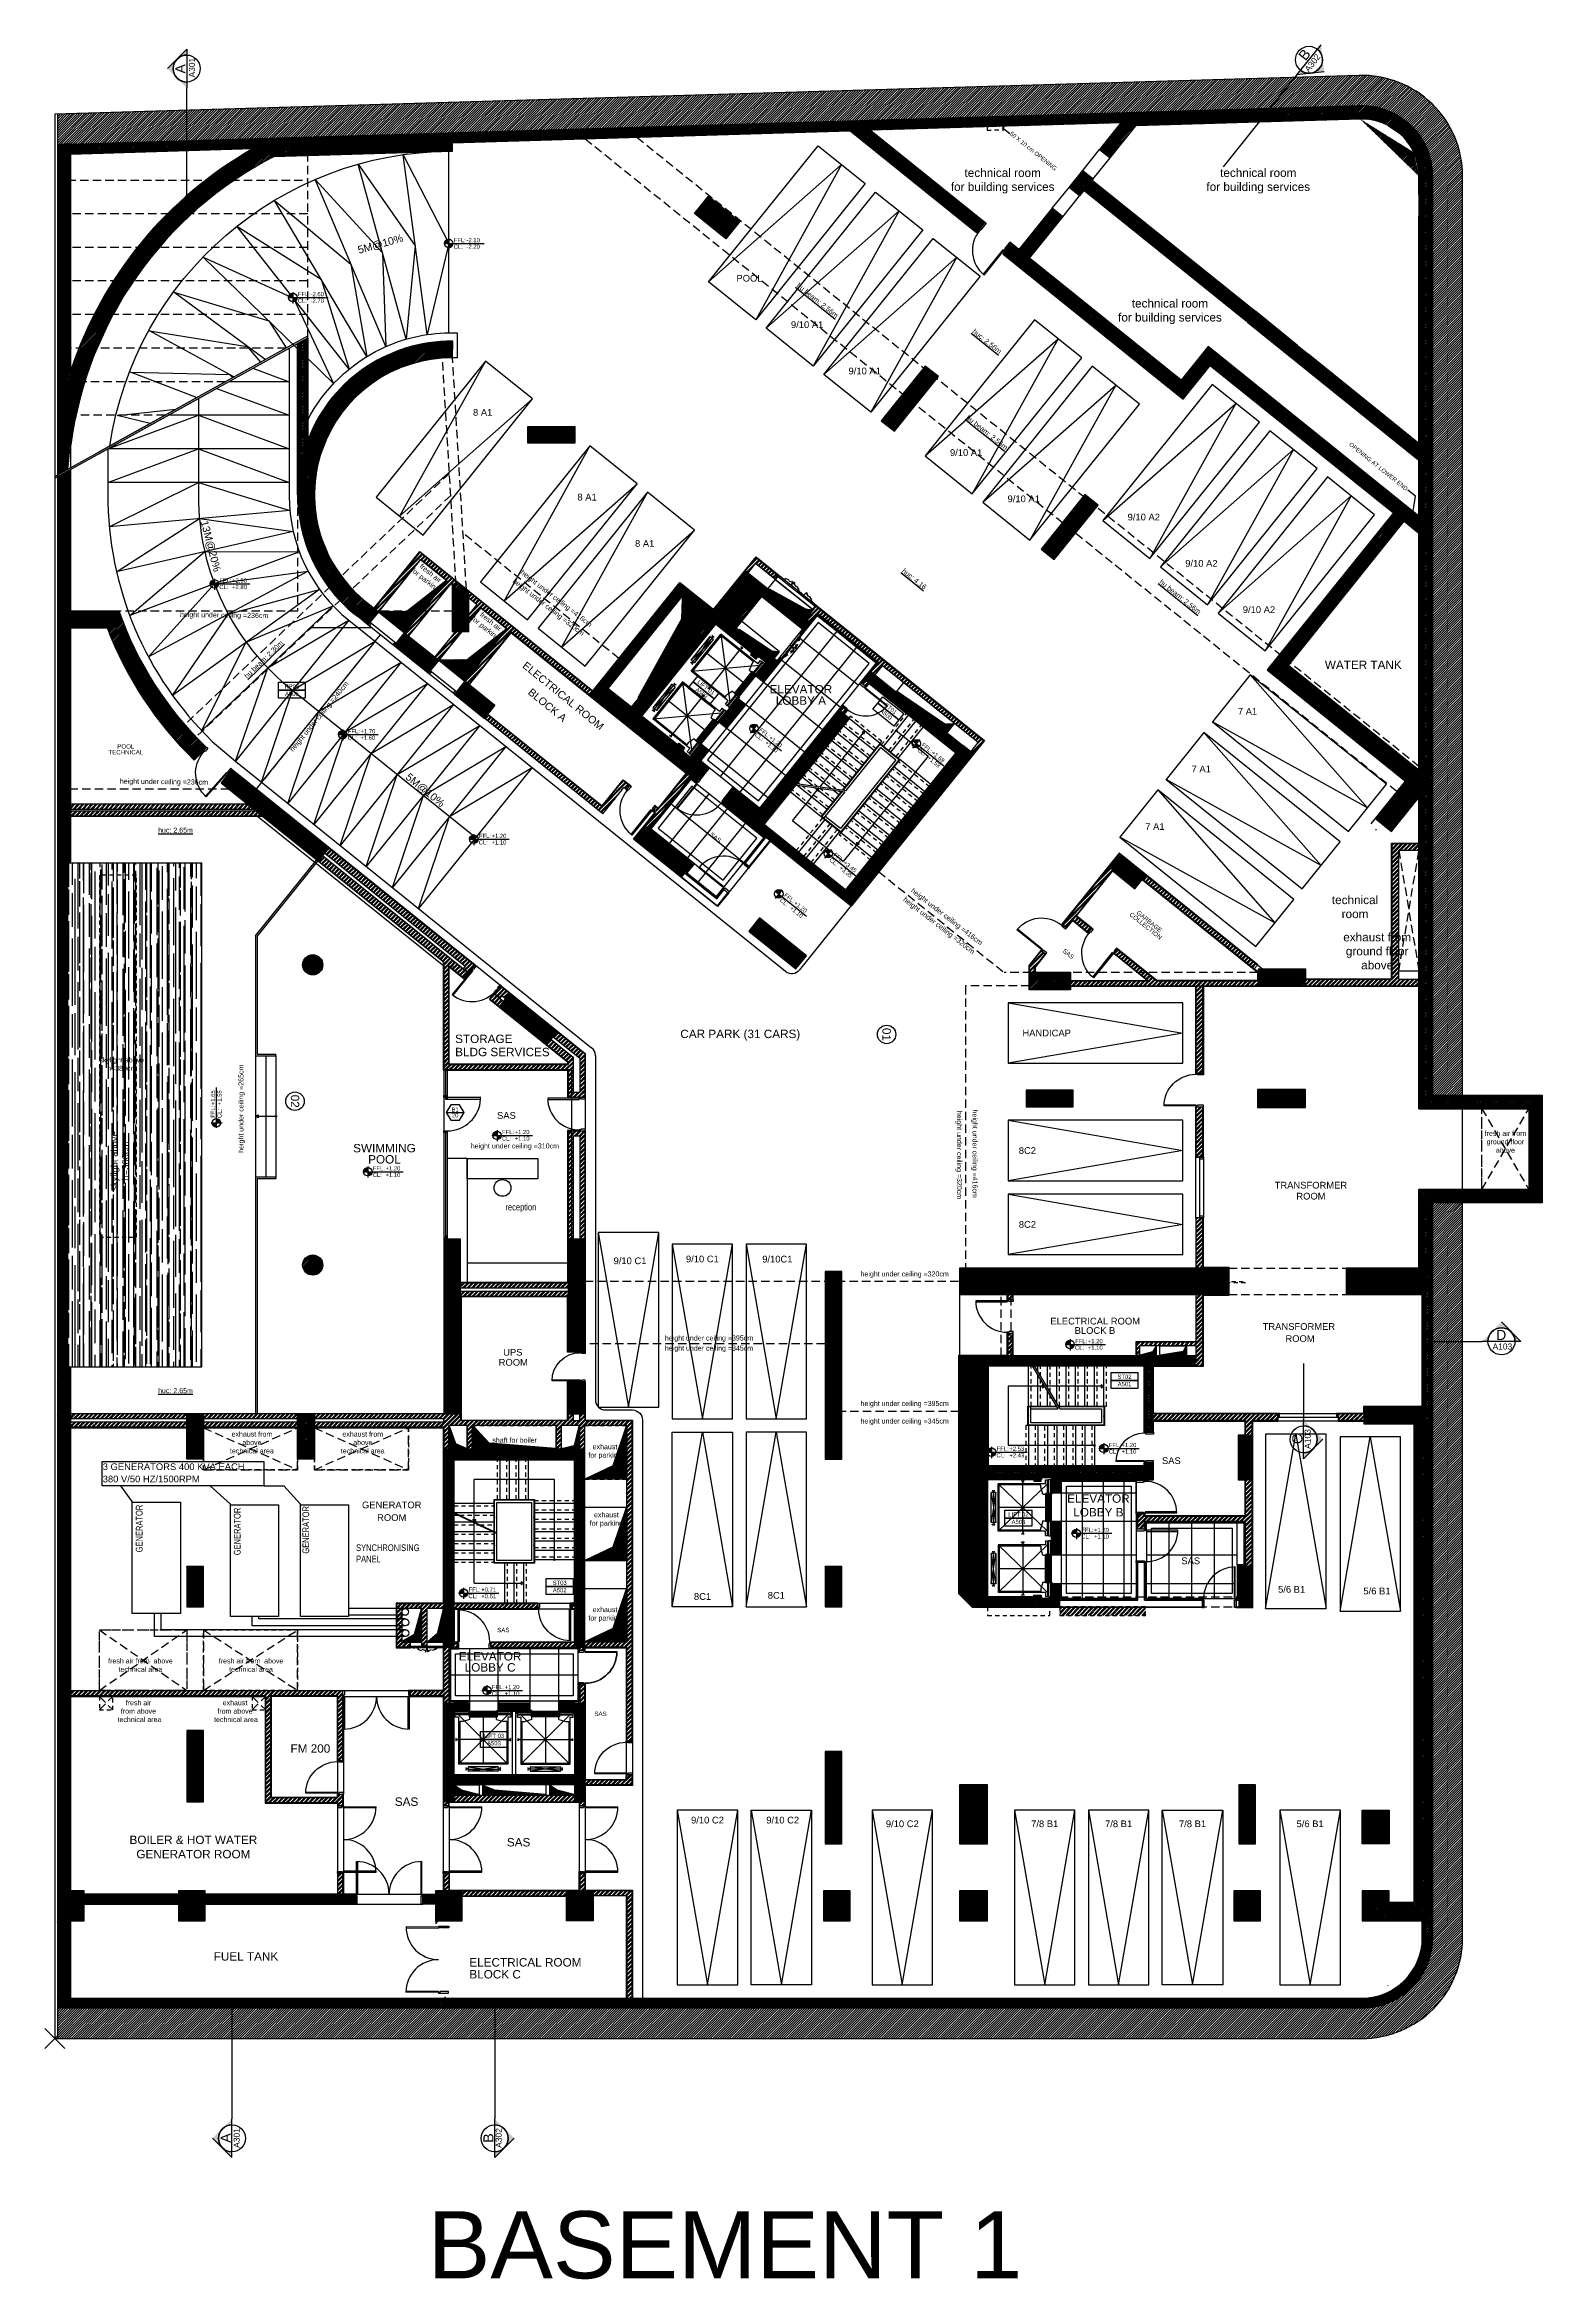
# Model space of a CAD drawing. Header units: inches. Extents: x -0.3 to 44.3, y -7.2 to 59.4.
import ezdxf
from ezdxf.enums import TextEntityAlignment as Align

# ---------------------------------------------------------------- set-up
doc = ezdxf.new("R2010")
doc.units = ezdxf.units.IN
doc.header["$MEASUREMENT"] = 0
doc.header["$PDMODE"] = 3
doc.header["$PDSIZE"] = 0.3
for name, pattern in [('HIDDEN', [0.375, 0.25, -0.125]), ('HIDDEN2', [0.1875, 0.125, -0.0625]), ('S-BASEMENT 1$0$HIDDEN2', [0.1875, 0.125, -0.0625])]:
    doc.linetypes.add(name, pattern=pattern)
doc.layers.get('0').update_dxf_attribs({"linetype": 'CONTINUOUS'})
for name, color, linetype in [('02', 9, 'CONTINUOUS'), ('03', 3, 'CONTINUOUS'), ('04', 9, 'CONTINUOUS'), ('_final areas polylines', 30, 'CONTINUOUS'), ('A-ALU', 9, 'CONTINUOUS'), ('A-ANNO-CUTL', 7, 'CONTINUOUS'), ('A-ANNO-DAL-TAG', 7, 'CONTINUOUS'), ('A-ANNO-EVTRTAG', 7, 'CONTINUOUS'), ('A-ANNO-IDTAG', 7, 'CONTINUOUS'), ('A-ANNO-LEVL', 3, 'CONTINUOUS'), ('A-ANNO-RP-TAG', 7, 'CONTINUOUS'), ('A-ANNO-STR-TAG', 7, 'CONTINUOUS'), ('A-ANNO-TX-50', 3, 'CONTINUOUS'), ('A-AREAS', 6, 'CONTINUOUS'), ('A-asc', 15, 'CONTINUOUS'), ('A-CARPETS', 15, 'CONTINUOUS'), ('A-DIMAXE', 3, 'CONTINUOUS'), ('A-Door', 1, 'CONTINUOUS'), ('A-DRAW-SEC', 7, 'CONTINUOUS'), ('A-FC 260', 1, 'CONTINUOUS'), ('A-FLOR-HRAL', 15, 'CONTINUOUS'), ('A-FLOR-STRS', 40, 'CONTINUOUS'), ('A-FLOR-STRS-ARO', 1, 'CONTINUOUS'), ('A-FURNITURE', 30, 'CONTINUOUS'), ('A-HATCH-CONC', 8, 'CONTINUOUS'), ('A-HATCH-WALL', 8, 'CONTINUOUS'), ('a-hidden', 7, 'HIDDEN'), ('a-joint', 15, 'HIDDEN2'), ('A-NOMENCLATURE', 3, 'CONTINUOUS'), ('A-PARK-TXT', 3, 'CONTINUOUS'), ('A-PLASTER', 8, 'CONTINUOUS'), ('A-PORTE', 1, 'CONTINUOUS'), ('A-proj-marble', 137, 'CONTINUOUS'), ('A-proj-wood', 5, 'CONTINUOUS'), ('A-PROJ1H', 9, 'HIDDEN2'), ('A-PROJECTION', 9, 'CONTINUOUS'), ('A-RAMP', 15, 'CONTINUOUS'), ('A-sect-marble', 1, 'CONTINUOUS'), ('a-shaft', 250, 'CONTINUOUS'), ('A-SHAFT-UP', 8, 'HIDDEN2'), ('A-STAIR', 9, 'CONTINUOUS'), ('a-text-red', 10, 'CONTINUOUS'), ('A-TILES', 137, 'CONTINUOUS'), ('A-WALL', 4, 'CONTINUOUS'), ('N-PLOT', 5, 'CONTINUOUS'), ('Parcelle$0$N-PLOT', 5, 'CONTINUOUS'), ('RM-P-DBEAM-CONTOUR', 1, 'CONTINUOUS'), ('S-BASEMENT 1$0$A-ANNO-CUTL', 7, 'CONTINUOUS'), ('S-BASEMENT 1$0$A-SHAFT 1ST', 8, 'CONTINUOUS'), ('S-BASEMENT 1$0$A-SHAFT-BASEMENT 1', 8, 'CONTINUOUS'), ('S-BASEMENT 1$0$A-SHAFT-UP', 8, 'S-BASEMENT 1$0$HIDDEN2'), ('S-BASEMENT 1$0$A-STR BASEMENT 1', 2, 'CONTINUOUS'), ('S-BASEMENT 1$0$A-STR BASEMENT TF', 2, 'CONTINUOUS'), ('S-BASEMENT 1$0$A-STR-BASEMENT 3', 2, 'CONTINUOUS'), ('S-SLAB LIMIT B1', 2, 'CONTINUOUS')]:
    doc.layers.add(name, color=color, linetype=linetype)
doc.styles.add('A100-STEXT', font='ARIAL.TTF', dxfattribs={"height": 0.25})
doc.styles.add('A50-STEXT', font='ARIAL.TTF', dxfattribs={"height": 0.125})
doc.styles.add('Arial', font='ARIAL.TTF', dxfattribs={"height": 0.2})
doc.styles.add('BLOCK', font='ARIAL.TTF', dxfattribs={"width": 0.8, "height": 0.25})
doc.styles.add('ROMANS', font='ARIAL.TTF', dxfattribs={"width": 0.8, "height": 0.2})
doc.styles.add('S-BASEMENT 1$0$STYLE1', font='ARIAL.TTF')
doc.styles.add('sec-lines$0$STYLE1', font='ARIAL.TTF')
doc.styles.add('STYLE1', font='ARIAL.TTF')
pattern_1 = [(45, (9e-11, -5e-11), (-0.06629126, 0.06629126), []), (45, (0.04419, -5e-11), (-0.06629126, 0.06629126), [])]
pattern_2 = [(45, (-338376.54673, -23743.37172), (-0.066291260736, 0.066291260736), []), (45, (-338376.50254, -23743.37172), (-0.066291260736, 0.066291260736), [])]
pattern_3 = [(315, (9e-11, -5e-11), (0.014142136, 0.014142136), [])]
pattern_4 = [(315, (3e-08, -7e-08), (0.014142136, 0.014142136), [])]
pattern_5 = [(315, (8e-08, -4e-08), (0.014142136, 0.014142136), [])]
pattern_6 = [(45, (-338376.546732, -23743.371716), (-0.022097086912, 0.022097086912), [])]
pattern_7 = [(45, (-338376.54673, -23743.371716), (-0.035355339059, 0.035355339059), [])]

# ---------------------------------------------------------------- blocks, each defined once
blk = doc.blocks.new('LVTAG_P')
for p, q in [((-0.003, 0), (0.0211, 0)), ((0, 0.0031), (0, -0.0035))]:
    blk.add_line(p, q)
at = {"const_width": 0.0025}
for points in [[(0, 0.0012, 0.414214), (-0.0013, 0, 1)], [(0, -0.0013, 0.414214), (0.0012, 0, 1)]]:
    blk.add_lwpolyline(points, format="xyb", dxfattribs=at)
blk.add_circle((0, 0), 0.0025)
at = {"style": 'BLOCK'}
for s, p in [('FFL:', (0.003, 0.0008)), ('CL:', (0.0029, -0.0031))]:
    blk.add_text(s, height=0.0025, dxfattribs=at).set_placement(p)
for p in [(0.0105, 0.0008), (0.0105, -0.0031)]:
    blk.add_attdef('+00.00', p, '', height=0.0025, dxfattribs=at)
blk = doc.blocks.new('P090E15D')
for p, q in [((-0.06, 0.99), (-0.06, 0.15)), ((-0.03, 0.15), (-0.03, 0.99)), ((-0.87, 0.15), (-0.9, 0.15)), ((-0.9, 0.15), (-0.9, 0)), ((-0.9, 0), (-0.85, 0)), ((-0.87, 0.1), (-0.87, 0.15)), ((-0.85, 0.1), (-0.87, 0.1)), ((-0.85, 0), (-0.85, 0.1)), ((-0.06, 0.15), (-0.02, 0.15)), ((-0.05, 0), (-0.05, 0.1)), ((-0.05, 0.1), (-0.03, 0.1)), ((0, 0), (-0.05, 0)), ((-0.03, 0.15), (0, 0.15)), ((-0.03, 0.1), (-0.03, 0.15)), ((0, 0.15), (0, 0))]:
    blk.add_line(p, q)
blk.add_arc((-0.03, 0.15), 0.84, 90, 180)
blk = doc.blocks.new('A-AXIS$0$block-elevator')
at = {"color": 0}
for p, q in [((1.571, 1.555), (-0.109, 1.555)), ((-0.109, 1.5), (-0.109, 1.555)), ((1.571, 1.5), (-0.109, 1.5)), ((1.561, 1.47), (-0.099, 1.47)), ((-0.099, 1.405), (-0.099, 1.47)), ((0, 1.405), (-0.099, 1.405)), ((1.462, 0), (0, 1.47)), ((0, 0), (1.462, 1.47)), ((0, 1.405), (0, 0)), ((0.311, 1.548), (0.311, 1.507)), ((0.311, 1.548), (1.151, 1.548)), ((0.311, 1.507), (1.151, 1.507)), ((0.311, 1.45), (1.151, 1.45)), ((0.311, 1.45), (0.311, 1.41)), ((0.311, 1.41), (1.151, 1.41)), ((0.331, 1.33), (0.331, 1.41)), ((0.731, 1.41), (0.731, 0)), ((1.131, 1.33), (1.131, 1.41)), ((1.151, 1.548), (1.151, 1.507)), ((1.151, 1.45), (1.151, 1.41)), ((1.462, 1.405), (1.462, 0)), ((1.561, 1.405), (1.462, 1.405)), ((1.561, 1.405), (1.561, 1.47)), ((1.571, 1.5), (1.571, 1.555)), ((1.606, -0.315), (1.606, 1.585)), ((1.706, -0.315), (1.706, 1.585)), ((1.741, 1.555), (3.421, 1.555)), ((1.741, 1.5), (1.741, 1.555)), ((1.741, 1.5), (3.421, 1.5)), ((1.751, 1.47), (3.411, 1.47)), ((1.751, 1.405), (1.751, 1.47)), ((1.751, 1.405), (1.85, 1.405)), ((3.312, 0), (1.85, 1.47)), ((1.85, 0), (3.312, 1.47)), ((1.85, 1.405), (1.85, 0)), ((2.161, 1.548), (2.161, 1.507)), ((3.001, 1.548), (2.161, 1.548)), ((3.001, 1.507), (2.161, 1.507)), ((3.001, 1.45), (2.161, 1.45)), ((2.161, 1.45), (2.161, 1.41)), ((3.001, 1.41), (2.161, 1.41)), ((2.181, 1.33), (2.181, 1.41)), ((2.581, 1.41), (2.581, 0)), ((2.981, 1.33), (2.981, 1.41)), ((3.001, 1.548), (3.001, 1.507)), ((3.001, 1.45), (3.001, 1.41)), ((3.312, 1.405), (3.312, 0)), ((3.312, 1.405), (3.411, 1.405)), ((3.411, 1.405), (3.411, 1.47)), ((3.421, 1.5), (3.421, 1.555)), ((-0.081, 0.773), (-0.081, 0.698)), ((-0.078, 0.773), (-0.081, 0.773)), ((-0.078, 0.698), (-0.081, 0.698)), ((-0.074, 0.742), (-0.076, 0.77)), ((-0.076, 0.7), (-0.074, 0.728)), ((-0.051, 0.738), (-0.07, 0.738)), ((-0.051, 0.732), (-0.07, 0.732)), ((-0.049, 0.74), (-0.049, 0.74)), ((-0.02, 0.74), (-0.049, 0.74)), ((-0.049, 0.731), (-0.049, 0.73)), ((-0.02, 0.73), (-0.049, 0.73)), ((-0.019, 0.739), (-0.02, 0.74)), ((-0.02, 0.73), (-0.019, 0.731)), ((-0.019, 0.739), (-0.019, 0.731)), ((1.481, 0.735), (-0.019, 0.735)), ((0.031, 1.27), (0.031, 0.03)), ((0.126, 1.27), (0.031, 1.27)), ((0.331, 1.33), (0.126, 1.27)), ((1.131, 1.33), (1.336, 1.27)), ((1.431, 1.27), (1.336, 1.27)), ((1.431, 1.27), (1.431, 0.03)), ((1.481, 0.739), (1.482, 0.74)), ((1.481, 0.739), (1.481, 0.731)), ((1.482, 0.73), (1.481, 0.731)), ((1.482, 0.74), (1.511, 0.74)), ((1.482, 0.73), (1.511, 0.73)), ((1.511, 0.74), (1.511, 0.74)), ((1.511, 0.731), (1.511, 0.73)), ((1.512, 0.738), (1.532, 0.738)), ((1.512, 0.732), (1.532, 0.732)), ((1.536, 0.742), (1.538, 0.77)), ((1.538, 0.7), (1.536, 0.728)), ((1.54, 0.773), (1.543, 0.773)), ((1.54, 0.698), (1.543, 0.698)), ((1.543, 0.773), (1.543, 0.698)), ((1.769, 0.773), (1.769, 0.698)), ((1.772, 0.773), (1.769, 0.773)), ((1.772, 0.698), (1.769, 0.698)), ((1.776, 0.742), (1.774, 0.77)), ((1.774, 0.7), (1.776, 0.728)), ((1.8, 0.738), (1.78, 0.738)), ((1.8, 0.732), (1.78, 0.732)), ((1.801, 0.74), (1.801, 0.74)), ((1.83, 0.74), (1.801, 0.74)), ((1.801, 0.731), (1.801, 0.73)), ((1.83, 0.73), (1.801, 0.73)), ((1.831, 0.739), (1.83, 0.74)), ((1.83, 0.73), (1.831, 0.731)), ((1.831, 0.739), (1.831, 0.731)), ((1.831, 0.735), (3.331, 0.735)), ((1.881, 1.27), (1.976, 1.27)), ((1.881, 1.27), (1.881, 0.03)), ((2.181, 1.33), (1.976, 1.27)), ((2.981, 1.33), (3.186, 1.27)), ((3.186, 1.27), (3.281, 1.27)), ((3.281, 1.27), (3.281, 0.03)), ((3.331, 0.739), (3.332, 0.74)), ((3.331, 0.739), (3.331, 0.731)), ((3.332, 0.73), (3.331, 0.731)), ((3.332, 0.74), (3.361, 0.74)), ((3.332, 0.73), (3.361, 0.73)), ((3.361, 0.74), (3.361, 0.74)), ((3.361, 0.731), (3.361, 0.73)), ((3.363, 0.738), (3.382, 0.738)), ((3.363, 0.732), (3.382, 0.732)), ((3.386, 0.742), (3.388, 0.77)), ((3.388, 0.7), (3.386, 0.728)), ((3.39, 0.773), (3.393, 0.773)), ((3.39, 0.698), (3.393, 0.698)), ((3.393, 0.773), (3.393, 0.698)), ((1.462, 0), (0, 0)), ((1.431, 0.03), (0.031, 0.03)), ((1.85, 0), (3.312, 0)), ((1.881, 0.03), (3.281, 0.03)), ((0.221, -0.129), (0.221, -0.096)), ((0.221, -0.096), (0.223, -0.096)), ((0.221, -0.183), (0.221, -0.151)), ((0.221, -0.183), (0.223, -0.183)), ((0.223, -0.129), (0.223, -0.096)), ((0.223, -0.183), (0.223, -0.151)), ((0.276, -0.132), (0.226, -0.132)), ((0.276, -0.134), (0.226, -0.134)), ((0.276, -0.146), (0.226, -0.146)), ((0.276, -0.148), (0.226, -0.148)), ((0.279, -0.143), (0.279, -0.137)), ((0.281, -0.075), (1.181, -0.205)), ((0.281, -0.205), (1.181, -0.075)), ((1.181, -0.075), (0.281, -0.075)), ((0.281, -0.075), (0.281, -0.205)), ((0.281, -0.137), (0.281, -0.143)), ((0.281, -0.14), (1.181, -0.14)), ((1.181, -0.205), (0.281, -0.205)), ((1.181, -0.075), (1.181, -0.205)), ((1.181, -0.137), (1.181, -0.143)), ((1.183, -0.143), (1.183, -0.137)), ((1.186, -0.132), (1.236, -0.132)), ((1.186, -0.134), (1.236, -0.134)), ((1.186, -0.146), (1.236, -0.146)), ((1.186, -0.148), (1.236, -0.148)), ((1.239, -0.129), (1.239, -0.096)), ((1.241, -0.096), (1.239, -0.096)), ((1.239, -0.183), (1.239, -0.151)), ((1.241, -0.183), (1.239, -0.183)), ((1.241, -0.129), (1.241, -0.096)), ((1.241, -0.183), (1.241, -0.151)), ((2.071, -0.129), (2.071, -0.096)), ((2.071, -0.096), (2.073, -0.096)), ((2.071, -0.183), (2.071, -0.151)), ((2.071, -0.183), (2.073, -0.183)), ((2.073, -0.129), (2.073, -0.096)), ((2.073, -0.183), (2.073, -0.151)), ((2.126, -0.132), (2.076, -0.132)), ((2.126, -0.134), (2.076, -0.134)), ((2.126, -0.146), (2.076, -0.146)), ((2.126, -0.148), (2.076, -0.148)), ((2.129, -0.143), (2.129, -0.137)), ((3.031, -0.205), (2.131, -0.075)), ((3.031, -0.075), (2.131, -0.205)), ((2.131, -0.075), (3.031, -0.075)), ((2.131, -0.075), (2.131, -0.205)), ((2.131, -0.137), (2.131, -0.143)), ((3.031, -0.14), (2.131, -0.14)), ((2.131, -0.205), (3.031, -0.205)), ((3.031, -0.075), (3.031, -0.205)), ((3.031, -0.137), (3.031, -0.143)), ((3.033, -0.143), (3.033, -0.137)), ((3.036, -0.132), (3.086, -0.132)), ((3.036, -0.134), (3.086, -0.134)), ((3.036, -0.146), (3.086, -0.146)), ((3.036, -0.148), (3.086, -0.148)), ((3.089, -0.129), (3.089, -0.096)), ((3.091, -0.096), (3.089, -0.096)), ((3.089, -0.183), (3.089, -0.151)), ((3.091, -0.183), (3.089, -0.183)), ((3.091, -0.129), (3.091, -0.096)), ((3.091, -0.183), (3.091, -0.151))]:
    blk.add_line(p, q, dxfattribs=at)
for points in [[(0.325, 1.548, 0.414214), (0.331, 1.553), (0.331, 1.592, 0.414214), (0.325, 1.597), (0.296, 1.597), (0.296, 1.594), (0.325, 1.594, -0.414214), (0.328, 1.592), (0.328, 1.553, -0.414214), (0.325, 1.55), (0.296, 1.55), (0.296, 1.548)], [(1.137, 1.55), (1.166, 1.55), (1.166, 1.548), (1.137, 1.548, -0.414214), (1.131, 1.553), (1.131, 1.592, -0.414214), (1.137, 1.597), (1.166, 1.597), (1.166, 1.594), (1.137, 1.594, 0.414214), (1.134, 1.592), (1.134, 1.553, 0.414214)], [(2.175, 1.55), (2.146, 1.55), (2.146, 1.548), (2.175, 1.548, 0.414214), (2.181, 1.553), (2.181, 1.592, 0.414214), (2.175, 1.597), (2.146, 1.597), (2.146, 1.594), (2.175, 1.594, -0.414214), (2.178, 1.592), (2.178, 1.553, -0.414214)], [(2.987, 1.548, -0.414214), (2.981, 1.553), (2.981, 1.592, -0.414214), (2.987, 1.597), (3.016, 1.597), (3.016, 1.594), (2.987, 1.594, 0.414214), (2.984, 1.592), (2.984, 1.553, 0.414214), (2.987, 1.55), (3.016, 1.55), (3.016, 1.548)]]:
    blk.add_lwpolyline(points, format="xyb", close=True, dxfattribs=at)
for centre, radius, start, end in [((-0.078, 0.77), 0.0025, 3.31778, 90), ((-0.078, 0.7), 0.0025, 270, 356.68222), ((-0.07, 0.742), 0.004, 183.31778, 270), ((-0.07, 0.728), 0.004, 90, 176.68222), ((-0.051, 0.74), 0.0015, 270, 0), ((-0.051, 0.731), 0.0015, 0, 90), ((1.512, 0.74), 0.0015, 180, 270), ((1.512, 0.731), 0.0015, 90, 180), ((1.532, 0.742), 0.004, 270, 356.68222), ((1.532, 0.728), 0.004, 3.31778, 90), ((1.54, 0.77), 0.0025, 90, 176.68222), ((1.54, 0.7), 0.0025, 183.31778, 270), ((1.772, 0.77), 0.0025, 3.31778, 90), ((1.772, 0.7), 0.0025, 270, 356.68222), ((1.78, 0.742), 0.004, 183.31778, 270), ((1.78, 0.728), 0.004, 90, 176.68222), ((1.8, 0.74), 0.0015, 270, 0), ((1.8, 0.731), 0.0015, 0, 90), ((3.363, 0.74), 0.0015, 180, 270), ((3.363, 0.731), 0.0015, 90, 180), ((3.382, 0.742), 0.004, 270, 356.68222), ((3.382, 0.728), 0.004, 3.31778, 90), ((3.39, 0.77), 0.0025, 90, 176.68222), ((3.39, 0.7), 0.0025, 183.31778, 270), ((0.226, -0.129), 0.005, 180, 270), ((0.226, -0.151), 0.005, 90, 180), ((0.226, -0.129), 0.003, 180, 270), ((0.226, -0.151), 0.003, 90, 180), ((0.276, -0.137), 0.005, 0, 90), ((0.276, -0.137), 0.003, 0, 90), ((0.276, -0.143), 0.005, 270, 0), ((0.276, -0.143), 0.003, 270, 0), ((1.186, -0.137), 0.005, 90, 180), ((1.186, -0.143), 0.005, 180, 270), ((1.186, -0.137), 0.003, 90, 180), ((1.186, -0.143), 0.003, 180, 270), ((1.236, -0.129), 0.005, 270, 0), ((1.236, -0.129), 0.003, 270, 0), ((1.236, -0.151), 0.005, 0, 90), ((1.236, -0.151), 0.003, 0, 90), ((2.076, -0.129), 0.005, 180, 270), ((2.076, -0.151), 0.005, 90, 180), ((2.076, -0.129), 0.003, 180, 270), ((2.076, -0.151), 0.003, 90, 180), ((2.126, -0.137), 0.005, 0, 90), ((2.126, -0.137), 0.003, 0, 90), ((2.126, -0.143), 0.005, 270, 0), ((2.126, -0.143), 0.003, 270, 0), ((3.036, -0.137), 0.005, 90, 180), ((3.036, -0.143), 0.005, 180, 270), ((3.036, -0.137), 0.003, 90, 180), ((3.036, -0.143), 0.003, 180, 270), ((3.086, -0.129), 0.005, 270, 0), ((3.086, -0.129), 0.003, 270, 0), ((3.086, -0.151), 0.005, 0, 90), ((3.086, -0.151), 0.003, 0, 90)]:
    blk.add_arc(centre, radius, start, end, dxfattribs=at)
blk = doc.blocks.new('Rail3kg')
for p, q in [((3, 0), (-3, 0)), ((-43.5, -58), (-11, -58)), ((-43.5, -60), (-43.5, -58)), ((-43.5, -60), (-11, -60)), ((-8, -5), (-8, -55)), ((-6, -5), (-6, -55)), ((-3, -2), (3, -2)), ((6, -5), (6, -55)), ((8, -5), (8, -55)), ((11, -58), (43.5, -58)), ((11, -60), (43.5, -60)), ((43.5, -60), (43.5, -58))]:
    blk.add_line(p, q)
for centre, radius, start, end in [((-3, -5), 5, 90, 180), ((3, -5), 5, 0, 90), ((-11, -55), 5, 270, 360), ((-11, -55), 3, 270, 0), ((-3, -5), 3, 90, 180), ((3, -5), 3, 0, 90), ((11, -55), 5, 180, 270), ((11, -55), 3, 180, 270)]:
    blk.add_arc(centre, radius, start, end)
blk = doc.blocks.new('T75-3')
for p, q in [((1, 5), (0, 4)), ((0, -4), (0, 4)), ((1, 5), (30, 5)), ((30, 4), (30, 5)), ((32, 3), (51, 3)), ((57, 35), (55, 7)), ((59, 37), (62, 37)), ((62, -38), (62, 37)), ((0, -4), (1, -5)), ((1, -5), (30, -5)), ((30, -5), (30, -4)), ((32, -3), (51, -3)), ((55, -7), (57, -35)), ((59, -38), (62, -38))]:
    blk.add_line(p, q)
for centre, radius, start, end in [((32, 4), 1.5, 180, 270), ((51, 7), 4, 270, 356.68222), ((59, 35), 2.5, 90, 176.68222), ((32, -4), 1.5, 90, 180), ((51, -7), 4, 3.31778, 90), ((59, -35), 2.5, 183.31778, 270)]:
    blk.add_arc(centre, radius, start, end)
blk = doc.blocks.new('ascenseurs')
at = {"layer": 'A-asc'}
for p, q in [((1.6, 0.03), (1.6, 0.03)), ((1.815, 0), (1.87, 0)), ((1.815, -1.68), (1.815, 0)), ((1.87, -1.68), (1.87, 0)), ((0.24, -0.39), (0.11, -0.39)), ((0.11, -1.29), (0.11, -0.39)), ((0.24, -0.39), (0.11, -1.29)), ((0.11, -0.39), (0.24, -1.29)), ((0.175, -0.39), (0.175, -1.29)), ((0.24, -1.29), (0.24, -0.39)), ((1.72, -0.134), (0.315, -0.134)), ((0.315, -1.546), (1.785, -0.134)), ((0.315, -0.134), (1.785, -1.546)), ((0.315, -1.546), (0.315, -0.134)), ((1.585, -0.165), (0.345, -0.165)), ((0.345, -1.515), (0.345, -0.165)), ((1.05, -1.565), (1.05, -0.115)), ((1.585, -0.235), (1.585, -0.165)), ((1.645, -0.44), (1.585, -0.235)), ((1.645, -0.44), (1.725, -0.44)), ((1.72, -0.01), (1.785, -0.01)), ((1.72, -0.134), (1.72, -0.01)), ((1.765, -0.42), (1.725, -0.42)), ((1.725, -0.42), (1.725, -1.26)), ((1.765, -0.42), (1.765, -1.26)), ((1.785, -1.67), (1.785, -0.01)), ((1.862, -0.42), (1.822, -0.42)), ((1.822, -0.42), (1.822, -1.26)), ((1.862, -0.42), (1.862, -1.26)), ((0.24, -1.29), (0.11, -1.29)), ((1.725, -0.84), (0.315, -0.84)), ((1.645, -1.24), (1.585, -1.445)), ((1.645, -1.24), (1.725, -1.24)), ((1.765, -1.26), (1.725, -1.26)), ((1.862, -1.26), (1.822, -1.26)), ((1.72, -1.546), (0.315, -1.546)), ((1.72, -1.954), (0.315, -1.954)), ((0.315, -1.954), (1.785, -3.366)), ((0.315, -3.366), (1.785, -1.954)), ((0.315, -1.954), (0.315, -3.366)), ((1.585, -1.515), (0.345, -1.515)), ((1.585, -1.985), (0.345, -1.985)), ((0.345, -1.985), (0.345, -3.335)), ((1.05, -1.935), (1.05, -3.385)), ((1.585, -1.515), (1.585, -1.445)), ((1.585, -1.985), (1.585, -2.055)), ((1.72, -1.67), (1.72, -1.546)), ((1.72, -1.67), (1.785, -1.67)), ((1.72, -1.83), (1.72, -1.954)), ((1.72, -1.83), (1.785, -1.83)), ((1.785, -1.83), (1.785, -3.49)), ((1.815, -1.68), (1.87, -1.68)), ((1.815, -1.82), (1.87, -1.82)), ((1.815, -1.82), (1.815, -3.5)), ((1.87, -1.82), (1.87, -3.5)), ((0.24, -2.21), (0.11, -2.21)), ((0.11, -2.21), (0.11, -3.11)), ((0.24, -3.11), (0.11, -2.21)), ((0.11, -3.11), (0.24, -2.21)), ((0.175, -3.11), (0.175, -2.21)), ((0.24, -2.21), (0.24, -3.11)), ((1.725, -2.66), (0.315, -2.66)), ((1.645, -2.26), (1.585, -2.055)), ((1.645, -2.26), (1.725, -2.26)), ((1.765, -2.24), (1.725, -2.24)), ((1.725, -3.08), (1.725, -2.24)), ((1.765, -3.08), (1.765, -2.24)), ((1.862, -2.24), (1.822, -2.24)), ((1.822, -3.08), (1.822, -2.24)), ((1.862, -3.08), (1.862, -2.24)), ((0.24, -3.11), (0.11, -3.11)), ((1.645, -3.06), (1.585, -3.265)), ((1.585, -3.265), (1.585, -3.335)), ((1.645, -3.06), (1.725, -3.06)), ((1.765, -3.08), (1.725, -3.08)), ((1.862, -3.08), (1.822, -3.08)), ((1.72, -3.366), (0.315, -3.366)), ((1.585, -3.335), (0.345, -3.335)), ((1.72, -3.366), (1.72, -3.49)), ((1.72, -3.49), (1.785, -3.49)), ((1.815, -3.5), (1.87, -3.5))]:
    blk.add_line(p, q, dxfattribs=at)
for points in [[(1.378, 0), (1.378, -0.055), (1.592, -0.055), (1.592, 0)], [(1.402, 0), (1.402, -0.03), (1.567, -0.03), (1.567, 0)], [(1.378, -3.5), (1.378, -3.445), (1.592, -3.445), (1.592, -3.5)], [(1.402, -3.5), (1.402, -3.47), (1.567, -3.47), (1.567, -3.5)]]:
    blk.add_lwpolyline(points, dxfattribs=at)
for points in [[(1.862, -0.434, 0.414214), (1.868, -0.44), (1.907, -0.44, 0.414214), (1.913, -0.434), (1.913, -0.405), (1.91, -0.405), (1.91, -0.434, -0.414214), (1.907, -0.437), (1.868, -0.437, -0.414214), (1.865, -0.434), (1.865, -0.405), (1.862, -0.405)], [(1.865, -1.246), (1.865, -1.275), (1.862, -1.275), (1.862, -1.246, -0.414214), (1.868, -1.24), (1.907, -1.24, -0.414214), (1.913, -1.246), (1.913, -1.275), (1.91, -1.275), (1.91, -1.246, 0.414214), (1.907, -1.243), (1.868, -1.243, 0.414214)], [(1.865, -2.254), (1.865, -2.225), (1.862, -2.225), (1.862, -2.254, 0.414214), (1.868, -2.26), (1.907, -2.26, 0.414214), (1.913, -2.254), (1.913, -2.225), (1.91, -2.225), (1.91, -2.254, -0.414214), (1.907, -2.257), (1.868, -2.257, -0.414214)], [(1.862, -3.066, -0.414214), (1.868, -3.06), (1.907, -3.06, -0.414214), (1.913, -3.066), (1.913, -3.095), (1.91, -3.095), (1.91, -3.066, 0.414214), (1.907, -3.063), (1.868, -3.063, 0.414214), (1.865, -3.066), (1.865, -3.095), (1.862, -3.095)]]:
    blk.add_lwpolyline(points, format="xyb", close=True, dxfattribs=at)
at = {"layer": 'A-asc', "yscale": 0.0009999999999994458, "zscale": 0.001}
for name, p, xscale, rotation in [('Rail3kg', (0.175, -0.39), -0.0009999999999976694, 180), ('T75-3', (1.05, -0.115), 0.0009999999999994458, 90), ('T75-3', (1.05, -1.565), -0.0009999999999994458, 90), ('T75-3', (1.05, -1.935), 0.0009999999999994458, 90), ('Rail3kg', (0.175, -2.21), -0.0009999999999976694, 180), ('T75-3', (1.05, -3.385), -0.0009999999999994458, 90)]:
    blk.add_blockref(name, p, dxfattribs=dict(at, xscale=xscale, rotation=rotation))
at = {"layer": 'A-asc', "xscale": 0.0009999999999976694, "yscale": 0.0009999999999994458, "zscale": 0.001}
for p in [(0.175, -1.29), (0.175, -3.11)]:
    blk.add_blockref('Rail3kg', p, dxfattribs=at)
blk = doc.blocks.new('ST_TAG')
at = {"color": 7}
for points in [[(-0.008, 0.0048), (0.008, 0.0048), (0.008, 0), (-0.008, 0)], [(-0.008, 0), (0.008, 0), (0.008, -0.0048), (-0.008, -0.0048)]]:
    blk.add_lwpolyline(points, close=True, dxfattribs=at)
at = {"color": 7, "style": 'BLOCK'}
blk.add_attdef('ST', text='', height=0.0025, dxfattribs=at).set_placement((0, 0.0022), align=Align.MIDDLE)
blk.add_attdef('DWG', text='', height=0.0025, rotation=360, dxfattribs=at).set_placement((0, -0.0022), align=Align.MIDDLE)
blk = doc.blocks.new('EVTRTAG')
at = {"color": 7}
for points in [[(-0.008, 0.0048), (0.008, 0.0048), (0.008, 0), (-0.008, 0)], [(-0.008, 0), (0.008, 0), (0.008, -0.0048), (-0.008, -0.0048)]]:
    blk.add_lwpolyline(points, close=True, dxfattribs=at)
at = {"color": 7, "style": 'BLOCK'}
blk.add_attdef('EVTR', text='', height=0.0025, dxfattribs=at).set_placement((0, 0.0022), align=Align.MIDDLE)
blk.add_attdef('DWG', text='', height=0.0025, rotation=360, dxfattribs=at).set_placement((0, -0.0022), align=Align.MIDDLE)
blk = doc.blocks.new('P100E30G')
for p, q in [((0.03, 1.24), (0.03, 0.3)), ((0.07, 0.3), (0.07, 1.24)), ((0.03, 0.3), (0, 0.3)), ((0, 0.3), (0, 0)), ((0, 0), (0.05, 0)), ((0.03, 0.3), (0.07, 0.3)), ((0.03, 0.25), (0.03, 0.3)), ((0.05, 0.25), (0.03, 0.25)), ((0.05, 0), (0.05, 0.25)), ((0.95, 0), (0.95, 0.25)), ((0.95, 0.25), (0.97, 0.25)), ((1, 0), (0.95, 0)), ((0.97, 0.3), (1, 0.3)), ((0.97, 0.25), (0.97, 0.3)), ((1, 0.3), (1, 0))]:
    blk.add_line(p, q)
blk.add_arc((0.03, 0.3), 0.94, 0, 90)
blk = doc.blocks.new('P090E28D')
at = {"layer": 'A-PORTE'}
for p, q in [((-0.98, 0.06), (-0.14, 0.06)), ((-0.14, 0.03), (-0.98, 0.03)), ((-0.14, 0.06), (-0.14, 0.03))]:
    blk.add_line(p, q, dxfattribs=at)
for points in [[(-0.09, 0.87), (-0.14, 0.87), (-0.14, 0.9), (0.14, 0.9), (0.14, 0.85), (-0.09, 0.85)], [(-0.09, 0.03), (-0.14, 0.03), (-0.14, 0), (0.14, 0), (0.14, 0.05), (-0.09, 0.05)]]:
    blk.add_lwpolyline(points, close=True, dxfattribs=at)
blk.add_arc((-0.14, 0.03), 0.84, 90, 180, dxfattribs=at)
blk = doc.blocks.new('P100E18D')
at = {"layer": 'A-PORTE'}
for p, q in [((1.03, 0.06), (0.09, 0.06)), ((0.09, 0.03), (0.09, 0.06)), ((0.09, 0.03), (1.03, 0.03))]:
    blk.add_line(p, q, dxfattribs=at)
for points in [[(-0.09, 0.95), (0.04, 0.95), (0.04, 0.97), (0.09, 0.97), (0.09, 1), (-0.09, 1)], [(-0.09, 0.05), (0.04, 0.05), (0.04, 0.03), (0.09, 0.03), (0.09, 0), (-0.09, 0)]]:
    blk.add_lwpolyline(points, close=True, dxfattribs=at)
blk.add_arc((0.09, 0.03), 0.94, 0, 90, dxfattribs=at)
blk = doc.blocks.new('P0200E18D')
at = {"layer": 'A-PORTE'}
for p, q in [((-1.97, -0.18), (-1.97, -1.15)), ((-1.97, -0.18), (-1.94, -0.18)), ((-1.94, -1.15), (-1.94, -0.18)), ((-0.06, -1.15), (-0.06, -0.18)), ((-0.03, -0.18), (-0.06, -0.18)), ((-0.03, -0.18), (-0.03, -1.15))]:
    blk.add_line(p, q, dxfattribs=at)
for points in [[(-0.05, 0), (-0.05, -0.13), (-0.03, -0.13), (-0.03, -0.18), (0, -0.18), (0, 0)], [(-1.95, 0), (-1.95, -0.13), (-1.97, -0.13), (-1.97, -0.18), (-2, -0.18), (-2, 0)]]:
    blk.add_lwpolyline(points, close=True, dxfattribs=at)
for centre, start, end in [((-1.97, -0.18), 270, 0), ((-0.03, -0.18), 180, 270)]:
    blk.add_arc(centre, 0.97, start, end, dxfattribs=at)
blk = doc.blocks.new('P0200E30D')
at = {"layer": 'A-PORTE'}
for p, q in [((0.03, 0), (0.03, 0.97)), ((0.06, 0.97), (0.06, 0)), ((1.94, 0.97), (1.94, 0)), ((1.97, 0), (1.97, 0.97)), ((0.03, 0), (0.06, 0)), ((1.97, 0), (1.94, 0))]:
    blk.add_line(p, q, dxfattribs=at)
for points in [[(0.05, -0.3), (0.05, -0.05), (0.03, -0.05), (0.03, 0), (0, 0), (0, -0.3)], [(1.95, -0.3), (1.95, -0.05), (1.97, -0.05), (1.97, 0), (2, 0), (2, -0.3)]]:
    blk.add_lwpolyline(points, close=True, dxfattribs=at)
for centre, start, end in [((0.03, 0), 360, 90), ((1.97, 0), 90, 180)]:
    blk.add_arc(centre, 0.97, start, end, dxfattribs=at)
blk = doc.blocks.new('P100E21.5D')
at = {"layer": 'A-PORTE'}
for p, q in [((0.03, 0.215), (0.03, 1.155)), ((0.06, 1.155), (0.06, 0.215)), ((0.03, 0.215), (0, 0.215)), ((0, 0.215), (0, 0)), ((0, 0), (0.05, 0)), ((0.06, 0.215), (0.02, 0.215)), ((0.03, 0.165), (0.03, 0.215)), ((0.05, 0.165), (0.03, 0.165)), ((0.05, 0), (0.05, 0.165)), ((0.95, 0), (0.95, 0.165)), ((0.95, 0.165), (0.97, 0.165)), ((1, 0), (0.95, 0)), ((0.97, 0.215), (1, 0.215)), ((0.97, 0.165), (0.97, 0.215)), ((1, 0.215), (1, 0))]:
    blk.add_line(p, q, dxfattribs=at)
blk.add_arc((0.03, 0.215), 0.94, 0, 90, dxfattribs=at)
blk = doc.blocks.new('P100E26.5G')
at = {"layer": 'A-PORTE'}
for p, q in [((-0.06, 1.205), (-0.06, 0.265)), ((-0.03, 0.265), (-0.03, 1.205)), ((-1, 0.265), (-1, 0)), ((-0.97, 0.265), (-1, 0.265)), ((-0.97, 0.215), (-0.97, 0.265)), ((-0.95, 0.215), (-0.97, 0.215)), ((-0.06, 0.265), (-0.02, 0.265)), ((-0.05, 0), (-0.05, 0.215)), ((-0.05, 0.215), (-0.03, 0.215)), ((0, 0), (-0.05, 0)), ((-0.03, 0.215), (-0.03, 0.265)), ((-0.03, 0.265), (0, 0.265)), ((0, 0.265), (0, 0)), ((-1, 0), (-0.95, 0))]:
    blk.add_line(p, q, dxfattribs=at)
blk.add_lwpolyline([(-0.95, 0), (-0.95, 0.215)], dxfattribs=at)
blk.add_arc((-0.03, 0.265), 0.94, 90, 180, dxfattribs=at)
blk = doc.blocks.new('P100E15D')
for p, q in [((-0.06, 1.09), (-0.06, 0.15)), ((-0.03, 0.15), (-0.03, 1.09)), ((-0.97, 0.15), (-1, 0.15)), ((-1, 0.15), (-1, 0)), ((-1, 0), (-0.95, 0)), ((-0.97, 0.1), (-0.97, 0.15)), ((-0.95, 0.1), (-0.97, 0.1)), ((-0.95, 0), (-0.95, 0.1)), ((-0.06, 0.15), (-0.02, 0.15)), ((-0.05, 0), (-0.05, 0.1)), ((-0.05, 0.1), (-0.03, 0.1)), ((0, 0), (-0.05, 0)), ((-0.03, 0.15), (0, 0.15)), ((-0.03, 0.1), (-0.03, 0.15)), ((0, 0.15), (0, 0))]:
    blk.add_line(p, q)
blk.add_arc((-0.03, 0.15), 0.94, 90, 180)
blk = doc.blocks.new('P90E21.5D')
at = {"layer": 'A-PORTE'}
for p, q in [((0, 0), (-0.031, -0.039)), ((0.168, -0.135), (0, 0)), ((-0.564, -0.701), (-0.533, -0.662)), ((-0.533, -0.662), (-0.404, -0.766)), ((-0.031, -0.039), (0.097, -0.142)), ((0.097, -0.142), (0.11, -0.127)), ((0.11, -0.127), (0.149, -0.158)), ((0.13, -0.181), (0.155, -0.15)), ((0.785, -0.708), (0.13, -0.181)), ((0.149, -0.158), (0.168, -0.135)), ((0.149, -0.158), (0.803, -0.685)), ((-0.396, -0.836), (-0.564, -0.701)), ((-0.404, -0.766), (-0.417, -0.781)), ((-0.417, -0.781), (-0.378, -0.813)), ((-0.378, -0.813), (-0.396, -0.836))]:
    blk.add_line(p, q, dxfattribs=at)
blk.add_arc((0.149, -0.158), 0.84, 231.19371, 321.19371, dxfattribs=at)
blk = doc.blocks.new('DALTAG')
blk.add_line((-0.0053, 0), (0.0053, 0))
blk.add_lwpolyline([(0.0053, 0), (0.0026, 0.0045), (-0.0026, 0.0045), (-0.0053, 0), (-0.0026, -0.0045), (0.0026, -0.0045)], close=True)
at = {"color": 7, "style": 'BLOCK', "width": 0.8}
for tag, p in [('DAL', (0, -0.0002)), ('DWG', (0, -0.0037))]:
    blk.add_attdef(tag, text='', height=0.0025, dxfattribs=at).set_placement(p, align=Align.BOTTOM_CENTER)
blk = doc.blocks.new('P100E23G')
at = {"layer": 'A-PORTE'}
for p, q in [((-0.06, 1.055), (-0.06, 0.115)), ((-0.03, 0.115), (-0.03, 1.055)), ((-1, 0.115), (-1, -0.115)), ((-0.97, 0.115), (-1, 0.115)), ((-0.97, 0.065), (-0.97, 0.115)), ((-0.95, 0.065), (-0.97, 0.065)), ((-0.95, -0.115), (-0.95, 0.065)), ((-0.06, 0.115), (-0.02, 0.115)), ((-0.05, -0.115), (-0.05, 0.065)), ((-0.05, 0.065), (-0.03, 0.065)), ((-0.03, 0.065), (-0.03, 0.115)), ((-0.03, 0.115), (0, 0.115)), ((0, 0.115), (0, -0.115)), ((-1, -0.115), (-0.95, -0.115)), ((0, -0.115), (-0.05, -0.115))]:
    blk.add_line(p, q, dxfattribs=at)
blk.add_arc((-0.03, 0.115), 0.94, 90, 180, dxfattribs=at)
blk = doc.blocks.new('A$C17E303DA')
at = {"layer": 'A-PORTE'}
for p, q in [((0.265, 1), (0, 1)), ((0, 1), (0, 0.95)), ((0, 0.95), (0.215, 0.95)), ((0.215, 0.97), (0.265, 0.97)), ((0.215, 0.95), (0.215, 0.97)), ((0.265, 0.97), (0.265, 1)), ((0, 0.05), (0.215, 0.05)), ((0, 0), (0, 0.05)), ((0.265, 0), (0, 0)), ((0.215, 0.05), (0.215, 0.03)), ((0.215, 0.03), (0.265, 0.03)), ((1.205, 0.06), (0.265, 0.06)), ((0.265, 0.06), (0.265, 0.02)), ((0.265, 0.03), (1.205, 0.03)), ((0.265, 0.03), (0.265, 0))]:
    blk.add_line(p, q, dxfattribs=at)
blk.add_arc((0.265, 0.03), 0.94, 0, 90, dxfattribs=at)
blk = doc.blocks.new('A$C3C9A34A8')
at = {"layer": 'A-DRAW-SEC'}
h = blk.add_hatch(color=256, dxfattribs=at)
edge = h.paths.add_edge_path()
edge.add_line((0, 0.576), (0.576, 0.003))
edge.add_line((0.576, 0.003), (0, -0.576))
edge.add_line((0, -0.576), (0, -0.402))
edge.add_arc((0, 0.001), 0.403, -90, 90)
edge.add_line((0, 0.404), (0, 0.576))
for p, q in [((0, -0.576), (0, 0.576)), ((0.576, 0.003), (0, -0.576))]:
    blk.add_line(p, q, dxfattribs=at)
at = {"layer": 'A-DRAW-SEC', "color": 2, "linetype": 'Continuous'}
blk.add_lwpolyline([(0, 2.257), (0, 0.576)], dxfattribs=at)
at = {"layer": 'A-DRAW-SEC', "ltscale": 0.5}
blk.add_circle((0, 0), 0.402, dxfattribs=at)
at = {"layer": 'A-DRAW-SEC'}
blk.add_arc((0, 0.001), 0.403, 270, 90, dxfattribs=at)
at = {"layer": 'A-DRAW-SEC', "style": 'sec-lines$0$STYLE1'}
for s, height, p in [('C', 0.3, (-0.186, 0.009)), ('A103', 0.18, (0.119, 0.009))]:
    blk.add_text(s, height=height, rotation=90, dxfattribs=at).set_placement(p, align=Align.MIDDLE)
blk = doc.blocks.new('A$C16BC67BA')
at = {"layer": 'A-DRAW-SEC'}
h = blk.add_hatch(color=256, dxfattribs=at)
edge = h.paths.add_edge_path()
edge.add_line((0, -0.576), (-0.576, -0.003))
edge.add_line((-0.576, -0.003), (0, 0.576))
edge.add_line((0, 0.576), (0, 0.402))
edge.add_arc((0, -0.001), 0.403, 90, 270)
edge.add_line((0, -0.404), (0, -0.576))
for p, q in [((-0.576, -0.003), (0, 0.576)), ((0, 0.576), (0, -0.576))]:
    blk.add_line(p, q, dxfattribs=at)
at = {"layer": 'A-DRAW-SEC', "color": 2, "linetype": 'Continuous'}
blk.add_lwpolyline([(0, -2.257), (0, -0.576)], dxfattribs=at)
at = {"layer": 'A-DRAW-SEC', "ltscale": 0.5}
blk.add_circle((0, 0), 0.402, dxfattribs=at)
at = {"layer": 'A-DRAW-SEC'}
blk.add_arc((0, -0.001), 0.403, 90, 270, dxfattribs=at)
at = {"layer": 'A-DRAW-SEC', "style": 'sec-lines$0$STYLE1'}
for s, height, p in [('D', 0.3, (-0.191, -0.009)), ('A103', 0.18, (0.154, 0.027))]:
    blk.add_text(s, height=height, rotation=90, dxfattribs=at).set_placement(p, align=Align.MIDDLE)
blk = doc.blocks.new('A$C650F57F4')
at = {"layer": 'A-DRAW-SEC'}
h = blk.add_hatch(color=256, dxfattribs=at)
edge = h.paths.add_edge_path()
edge.add_line((3.928, 58.082), (3.352, 58.656))
edge.add_line((3.352, 58.656), (3.928, 59.234))
edge.add_line((3.928, 59.234), (3.928, 59.06))
edge.add_arc((3.928, 58.657), 0.403, 90, 270)
edge.add_line((3.928, 58.254), (3.928, 58.082))
h = blk.add_hatch(color=256, dxfattribs=at)
edge = h.paths.add_edge_path()
edge.add_line((5.275, -2.396), (4.699, -2.97))
edge.add_line((4.699, -2.97), (5.275, -3.548))
edge.add_line((5.275, -3.548), (5.275, -3.374))
edge.add_arc((5.275, -2.971), 0.403, 90, 270, ccw=False)
edge.add_line((5.275, -2.568), (5.275, -2.396))
for p, q in [((3.352, 58.656), (3.928, 59.234)), ((3.928, 59.234), (3.928, 58.082)), ((5.275, -3.548), (5.275, -2.396)), ((4.699, -2.97), (5.275, -3.548))]:
    blk.add_line(p, q, dxfattribs=at)
at = {"layer": 'A-DRAW-SEC', "color": 2, "linetype": 'Continuous'}
for points in [[(3.928, 54.72), (3.928, 58.082)], [(5.275, 0.966), (5.275, -2.396)]]:
    blk.add_lwpolyline(points, dxfattribs=at)
at = {"layer": 'A-DRAW-SEC', "ltscale": 0.5}
for centre in [(3.928, 58.658), (5.275, -2.972)]:
    blk.add_circle(centre, 0.402, dxfattribs=at)
at = {"layer": 'A-DRAW-SEC'}
for centre in [(3.928, 58.657), (5.275, -2.971)]:
    blk.add_arc(centre, 0.403, 90, 270, dxfattribs=at)
at = {"layer": 'A-DRAW-SEC', "style": 'sec-lines$0$STYLE1'}
for s, height, p in [('A', 0.3, (3.738, 58.649)), ('A301', 0.18, (4.082, 58.686)), ('A', 0.3, (5.084, -2.963)), ('A301', 0.18, (5.414, -2.963))]:
    blk.add_text(s, height=height, rotation=90, dxfattribs=at).set_placement(p, align=Align.MIDDLE)
blk = doc.blocks.new('A$C3153339E')
at = {"layer": 'A-DRAW-SEC'}
h = blk.add_hatch(color=256, dxfattribs=at)
edge = h.paths.add_edge_path()
edge.add_line((37.696, 59.368), (37.787, 58.561))
edge.add_line((37.787, 58.561), (36.976, 58.469))
edge.add_line((36.976, 58.469), (37.085, 58.605))
edge.add_arc((37.337, 58.92), 0.403, -128.68031, 51.31969)
edge.add_line((37.589, 59.235), (37.696, 59.368))
h = blk.add_hatch(color=256, dxfattribs=at)
edge = h.paths.add_edge_path()
edge.add_line((13.095, -2.396), (13.671, -2.97))
edge.add_line((13.671, -2.97), (13.095, -3.548))
edge.add_line((13.095, -3.548), (13.095, -3.374))
edge.add_arc((13.095, -2.971), 0.403, -90, 90)
edge.add_line((13.095, -2.568), (13.095, -2.396))
for p, q in [((36.976, 58.469), (37.696, 59.368)), ((37.787, 58.561), (36.976, 58.469)), ((13.095, -3.548), (13.095, -2.396)), ((13.671, -2.97), (13.095, -3.548))]:
    blk.add_line(p, q, dxfattribs=at)
at = {"layer": 'A-DRAW-SEC', "color": 2, "linetype": 'Continuous'}
for points in [[(36.976, 58.469), (34.784, 55.731)], [(13.095, 0.966), (13.095, -2.396)]]:
    blk.add_lwpolyline(points, dxfattribs=at)
at = {"layer": 'A-DRAW-SEC', "ltscale": 0.5}
for centre in [(37.336, 58.919), (13.095, -2.972)]:
    blk.add_circle(centre, 0.402, dxfattribs=at)
at = {"layer": 'A-DRAW-SEC'}
for centre, start, end in [((37.337, 58.92), 231.31969, 51.31969), ((13.095, -2.971), 270, 90)]:
    blk.add_arc(centre, 0.403, start, end, dxfattribs=at)
blk.add_blockref('A$C650F57F4', (0, 0), dxfattribs=at)
at = {"layer": 'A-DRAW-SEC', "style": 'sec-lines$0$STYLE1'}
for s, height, rotation, p in [('B', 0.3, 52.00219, (37.2, 59.071)), ('A302', 0.18, 52.43392, (37.438, 58.827)), ('B', 0.3, 90, (12.909, -2.963)), ('A302', 0.18, 90, (13.213, -2.963))]:
    blk.add_text(s, height=height, rotation=rotation, dxfattribs=at).set_placement(p, align=Align.MIDDLE)

msp = doc.modelspace()

# ---------------------------------------------------------------- hatches: boundary and pattern name
at = {"layer": 'A-HATCH-CONC'}
h = msp.add_hatch(dxfattribs=at)
h.set_pattern_fill('ANSI31', color=256, scale=0.4, style=0)
h.set_pattern_definition([(45, (-338405.966656, -23755.25234), (-0.035355339059, 0.035355339059), [])])
h.paths.add_polyline_path([(38.819, 58.453), (0.078, 57.3), (0.078, 56.4), (38.846, 57.554, -0.422955), (41.008, 55.455), (41.008, 28.085), (41.908, 28.085), (41.908, 55.455, 0.422955)])
h = msp.add_hatch(dxfattribs=at)
h.set_pattern_fill('ANSI31', color=256, scale=0.25, style=0)
h.set_pattern_definition(pattern_6)
edge = h.paths.add_edge_path()
edge.add_line((0.378, 56.409), (0.378, 56.109))
edge.add_line((0.378, 56.109), (5.909, 56.273))
edge.add_line((5.909, 56.273), (31.738, 57.042))
edge.add_line((31.738, 57.042), (32.181, 56.955))
edge.add_line((32.181, 56.955), (38.858, 57.154))
edge.add_arc((38.869, 55.391), 1.763, 25.85535, 90.36346, ccw=False)
edge.add_arc((39.074, 55.491), 1.535, -1.34132, 25.85535, ccw=False)
edge.add_line((40.608, 55.455), (40.608, 47.489))
edge.add_line((40.608, 47.489), (30.881, 55.338))
edge.add_line((30.881, 55.338), (30.912, 55.377))
edge.add_line((30.912, 55.377), (30.6, 55.627))
edge.add_line((30.6, 55.627), (30.193, 55.121))
edge.add_line((30.193, 55.121), (30.504, 54.87))
edge.add_line((30.504, 54.87), (30.63, 55.026))
edge.add_line((30.63, 55.026), (40.608, 47.001))
edge.add_line((40.608, 47.001), (41.008, 47.001))
edge.add_line((41.008, 47.001), (41.008, 55.506))
edge.add_arc((38.908, 55.454), 2.101, 1.41733, 90.64319)
edge.add_line((38.885, 57.554), (0.378, 56.409))
h = msp.add_hatch(dxfattribs=at)
h.set_pattern_fill('ANSI31', color=256, scale=0.25, style=0)
h.paths.add_polyline_path([(24.282, 56.82), (23.666, 56.802), (27.438, 53.769), (27.688, 54.081)])
h = msp.add_hatch(dxfattribs=at)
h.set_pattern_fill('ANSI31', color=256, scale=0.25, style=0)
h.paths.add_polyline_path([(32.181, 56.955), (31.738, 57.042), (31.101, 56.251), (31.413, 56), (31.413, 56)])
h = msp.add_hatch(dxfattribs=at)
h.set_pattern_fill('ANSI31', color=256, scale=0.25, style=0)
h.set_pattern_definition(pattern_6)
h.paths.add_polyline_path([(0.078, 56.4), (0.378, 56.409), (0.378, 46.725), (0.078, 46.558)])
h = msp.add_hatch(dxfattribs=at)
h.set_pattern_fill('ANSI31', color=256, scale=0.25, style=0)
h.set_pattern_definition(pattern_6)
h.paths.add_polyline_path([(7.088, 56.308), (5.909, 56.273, 0.193865), (0.378, 49.356), (0.378, 47.297), (0.378, 46.725), (0.406, 46.74, -0.276739)])
h = msp.add_hatch(dxfattribs=at)
h.set_pattern_fill('ANSI31', color=256, scale=0.25, style=0)
h.paths.add_polyline_path([(0.478, 56.112), (0.378, 56.109), (0.378, 49.356, -0.007013), (0.478, 49.673)])
h = msp.add_hatch(dxfattribs=at)
h.set_pattern_fill('ANSI31', color=256, scale=0.25, style=0)
h.paths.add_polyline_path([(11.842, 56.2), (11.842, 56.45), (7.088, 56.308, 0.013555), (6.533, 56.042)])
h = msp.add_hatch(dxfattribs=at)
h.set_pattern_fill('ANSI31', color=256, scale=0.25, style=0)
h.paths.add_polyline_path([(19.46, 54.859), (19.04, 54.337), (19.975, 53.585), (20.395, 54.107)])
h = msp.add_hatch(dxfattribs=at)
h.set_pattern_fill('ANSI31', color=256, scale=0.25, style=0)
h.paths.add_polyline_path([(40.101, 45.741), (34.335, 50.378), (33.533, 49.381), (29.013, 53.015), (30.003, 54.247), (29.691, 54.497), (28.701, 53.266), (28.467, 53.454), (28.279, 53.22), (28.279, 53.22), (28.217, 53.142), (33.594, 48.818), (34.396, 49.816), (39.851, 45.429), (36.091, 40.753), (40.221, 37.432), (40.534, 37.821), (36.724, 40.886), (40.163, 45.178), (40.608, 44.82), (41.008, 44.82), (41.008, 47.001), (40.608, 47.001), (40.608, 45.333)])
h = msp.add_hatch(dxfattribs=at)
h.set_pattern_fill('ANSI31', color=256, scale=0.25, style=0)
edge = h.paths.add_edge_path()
edge.add_line((7.228, 50.473), (7.528, 50.64))
edge.add_line((7.528, 50.64), (7.528, 47.586))
edge.add_arc((11.801, 45.967), 4.569, 159.24859, 180.01272)
edge.add_line((7.232, 45.966), (7.228, 45.966))
edge.add_line((7.228, 45.966), (7.228, 50.473))
h = msp.add_hatch(dxfattribs=at)
h.set_pattern_fill('ANSI31', color=256, scale=0.25, style=0)
h.paths.add_polyline_path([(11.842, 50.04), (11.846, 50.54, 0.718442), (9.008, 42.348), (9.323, 42.094), (9.636, 42.484), (9.317, 42.74, -0.71887)])
h = msp.add_hatch(dxfattribs=at)
h.set_pattern_fill('ANSI31', color=256, scale=0.25, style=0)
h.paths.add_polyline_path([(26.302, 49.485), (25.913, 49.798), (24.604, 48.171), (24.994, 47.858)])
h = msp.add_hatch(dxfattribs=at)
h.set_pattern_fill('ANSI31', color=256, scale=0.25, style=0)
h.paths.add_polyline_path([(15.478, 48), (14.078, 48), (14.078, 47.5), (15.478, 47.5)])
h = msp.add_hatch(dxfattribs=at)
h.set_pattern_fill('ANSI31', color=256, scale=0.25, style=0)
h.set_pattern_definition(pattern_6)
h.paths.add_polyline_path([(0.078, 46.501), (0.478, 46.723), (0.479, 35.05), (0.378, 35.05), (0.378, 19.6), (0.078, 19.6)])
h = msp.add_hatch(dxfattribs=at)
h.set_pattern_fill('ANSI31', color=256, scale=0.25, style=0)
h.paths.add_polyline_path([(31.056, 45.662), (30.666, 45.975), (29.358, 44.349), (29.747, 44.035)])
h = msp.add_hatch(dxfattribs=at)
h.set_pattern_fill('ANSI31', color=256, scale=0.25, style=0)
h.paths.add_polyline_path([(41.008, 44.82), (40.608, 44.82), (40.608, 37.762), (41.002, 37.445), (41.008, 37.445)])
h = msp.add_hatch(dxfattribs=at)
h.set_pattern_fill('ANSI31', color=256, scale=0.25, style=0)
h.paths.add_polyline_path([(12.328, 43.078), (12.052, 43.3), (11.828, 43.3), (11.828, 41.9), (12.328, 41.9)])
h = msp.add_hatch(dxfattribs=at)
h.set_pattern_fill('ANSI31', color=256, scale=0.25, style=0)
h.paths.add_polyline_path([(19.669, 42.115), (20.916, 41.112), (20.947, 41.151), (21.181, 40.963), (20.899, 40.612), (21.094, 40.456), (21.533, 41.001), (20.286, 42.004), (21.038, 42.939), (22.285, 41.936), (22.473, 42.17), (20.564, 43.706), (19.624, 42.537), (18.61, 43.351), (15.916, 40), (19.111, 37.431), (19.424, 37.821), (19.151, 38.04), (19.402, 38.352), (19.207, 38.508), (18.925, 38.158), (18.691, 38.346), (18.723, 38.385), (17.476, 39.387)])
h.paths.add_polyline_path([(16.463, 40.202), (18.656, 42.93), (19.358, 42.365), (17.164, 39.638)], flags=16)
h = msp.add_hatch(dxfattribs=at)
h.set_pattern_fill('ANSI31', color=256, scale=0.25, style=0)
h.set_pattern_definition(pattern_6)
h.paths.add_polyline_path([(1.918, 42.5), (0.478, 42.5), (0.478, 42), (1.56, 42, 0.095677), (3.767, 38.46), (4.495, 38.46, -0.115866)])
h.paths.add_polyline_path([(4.489, 38.416), (4.513, 38.443, -0.000576), (4.495, 38.46), (3.767, 38.46, 0.012446), (4.15, 38.068)])
h = msp.add_hatch(dxfattribs=at)
h.set_pattern_fill('ANSI31', color=256, scale=0.25, style=0)
h.paths.add_polyline_path([(10.415, 41.857), (10.102, 41.468), (11.115, 40.653), (11.428, 41.043)])
h = msp.add_hatch(dxfattribs=at)
h.set_pattern_fill('ANSI31', color=256, scale=0.25, style=0)
h.paths.add_polyline_path([(24.304, 40.697), (24.116, 40.464), (26.844, 38.27), (27.032, 38.504)])
h = msp.add_hatch(dxfattribs=at)
h.set_pattern_fill('ANSI31', color=256, scale=0.25, style=0)
h.paths.add_polyline_path([(12.208, 40.416), (11.894, 40.026), (12.79, 39.306), (13.104, 39.695)])
h = msp.add_hatch(dxfattribs=at)
h.set_pattern_fill('ANSI31', color=256, scale=0.25, style=0)
h.paths.add_polyline_path([(20.499, 39.715), (20.304, 39.872), (19.803, 39.249), (19.997, 39.092)])
h = msp.add_hatch(dxfattribs=at)
h.set_pattern_fill('ANSI31', color=256, scale=0.25, style=0)
h.paths.add_polyline_path([(20.203, 37.194), (19.89, 36.804), (23.708, 33.734), (27.343, 38.253), (27.032, 38.504), (23.553, 34.179), (21.099, 36.153), (23.637, 39.309), (23.364, 39.529), (20.983, 36.567)])
h = msp.add_hatch(dxfattribs=at)
h.set_pattern_fill('ANSI31', color=256, scale=0.25, style=0)
h.paths.add_polyline_path([(5.264, 37.782), (4.95, 37.392), (7.842, 35.067), (8.155, 35.457)])
h = msp.add_hatch(dxfattribs=at)
h.set_pattern_fill('ANSI31', color=256, scale=0.25, style=0)
h.paths.add_polyline_path([(41.002, 37.445), (40.534, 37.821), (39.325, 36.317), (39.792, 35.941)])
h = msp.add_hatch(dxfattribs=at)
h.set_pattern_fill('ANSI31', color=256, scale=0.25, style=0)
h.set_pattern_definition(pattern_6)
h.paths.add_polyline_path([(41.008, 37.44), (41.002, 37.445), (40.708, 37.08), (40.708, 37.08), (40.608, 36.956), (40.608, 27.685), (41.908, 27.685), (41.908, 28.085), (41.008, 28.085)])
h = msp.add_hatch(dxfattribs=at)
h.set_pattern_fill('ANSI31', color=256, scale=0.25, style=0)
h.paths.add_polyline_path([(17.565, 36.108), (17.252, 35.718), (18.654, 34.59), (18.968, 34.979)])
h = msp.add_hatch(dxfattribs=at)
h.set_pattern_fill('ANSI31', color=256, scale=0.25, style=0)
h.paths.add_polyline_path([(31.685, 35.275), (31.372, 34.885), (32.151, 34.259), (32.464, 34.648)])
h = msp.add_hatch(dxfattribs=at)
h.set_pattern_fill('ANSI31', color=256, scale=0.25, style=0)
h.paths.add_polyline_path([(20.974, 33.366), (20.661, 32.976), (22.064, 31.848), (22.377, 32.238)])
h = msp.add_hatch(dxfattribs=at)
h.set_pattern_fill('ANSI31', color=256, scale=0.25, style=0)
h.paths.add_polyline_path([(7.978, 31.97, 1), (7.378, 31.97, 1)])
h = msp.add_hatch(dxfattribs=at)
h.set_pattern_fill('ANSI31', color=256, scale=0.25, style=0)
h.paths.add_polyline_path([(30.218, 31.24), (30.218, 31.74), (29.018, 31.74), (29.018, 31.24)])
h = msp.add_hatch(dxfattribs=at)
h.set_pattern_fill('ANSI31', color=256, scale=0.25, style=0)
h.paths.add_polyline_path([(30.218, 31.24), (30.218, 31.74), (29.018, 31.74), (29.018, 31.24)])
h = msp.add_hatch(dxfattribs=at)
h.set_pattern_fill('ANSI31', color=256, scale=0.25, style=0)
h.paths.add_polyline_path([(37.218, 31.84), (35.818, 31.84), (35.818, 31.34), (37.218, 31.34)])
h = msp.add_hatch(dxfattribs=at)
h.set_pattern_fill('ANSI31', color=256, scale=0.25, style=0)
h.paths.add_polyline_path([(13.945, 30.8), (13.297, 30.8), (13.238, 30.727), (14.641, 29.599), (14.954, 29.989)])
h = msp.add_hatch(dxfattribs=at)
h.set_pattern_fill('ANSI31', color=256, scale=0.25, style=0)
h.paths.add_polyline_path([(13.552, 31.117), (13.297, 30.8), (13.945, 30.8)])
h = msp.add_hatch(dxfattribs=at)
h.set_pattern_fill('ANSI31', color=256, scale=0.25, style=0)
h.paths.add_polyline_path([(28.918, 28.24), (28.918, 27.74), (30.318, 27.74), (30.318, 28.24)])
h = msp.add_hatch(dxfattribs=at)
h.set_pattern_fill('ANSI31', color=256, scale=0.25, style=0)
h.paths.add_polyline_path([(37.218, 28.24), (35.818, 28.24), (35.818, 27.74), (37.218, 27.74)])
h = msp.add_hatch(dxfattribs=at)
h.set_pattern_fill('ANSI31', color=256, scale=0.25, style=0)
h.set_pattern_definition(pattern_6)
h.paths.add_polyline_path([(41.008, 24.885), (41.908, 24.885), (41.908, 25.285), (40.608, 25.285), (40.608, 22.94), (40.708, 22.94), (40.708, 22.54), (41.008, 22.54)])
h.paths.add_polyline_path([(44.279, 28.085), (41.908, 28.085), (41.908, 27.685), (43.879, 27.685), (43.879, 25.285), (43.879, 25.285), (42.479, 25.285), (42.479, 25.285), (41.908, 25.285), (41.908, 24.885), (44.279, 24.885)])
h = msp.add_hatch(dxfattribs=at)
h.set_pattern_fill('ANSI31', color=256, scale=0.4, style=0)
h.set_pattern_definition(pattern_7)
h.paths.add_polyline_path([(41.908, 24.885), (41.008, 24.885), (41.008, 24.355), (41.908, 24.355)])
h = msp.add_hatch(dxfattribs=at)
h.set_pattern_fill('ANSI31', color=256, scale=0.4, style=0)
h.set_pattern_definition(pattern_7)
edge = h.paths.add_edge_path()
edge.add_line((0.078, 0.9), (0.078, 0))
edge.add_line((0.078, 0), (38.908, 0))
edge.add_arc((38.908, 3), 3, 270, 360)
edge.add_line((41.908, 3), (41.908, 24.355))
edge.add_line((41.908, 24.355), (41.008, 24.355))
edge.add_line((41.008, 24.355), (41.008, 2.957))
edge.add_arc((38.908, 3), 2.1, 273.70184, 358.8196, ccw=False)
edge.add_line((39.044, 0.904), (0.078, 0.9))
h = msp.add_hatch(dxfattribs=at)
h.set_pattern_fill('ANSI31', color=256, scale=0.25, style=0)
h.paths.add_polyline_path([(7.378, 23.03, 1), (7.978, 23.03, 1)])
h = msp.add_hatch(dxfattribs=at)
h.set_pattern_fill('ANSI31', color=256, scale=0.25, style=0)
h.paths.add_polyline_path([(12.078, 23.8), (11.578, 23.8), (11.578, 18.6), (12.078, 18.6)])
h = msp.add_hatch(dxfattribs=at)
h.set_pattern_fill('ANSI31', color=256, scale=0.25, style=0)
h.paths.add_polyline_path([(15.778, 23.8), (15.278, 23.8), (15.278, 20.45), (15.778, 20.45)])
h = msp.add_hatch(dxfattribs=at)
h.set_pattern_fill('ANSI31', color=256, scale=0.25, style=0)
h.paths.add_polyline_path([(23.428, 22.84), (22.928, 22.84), (22.928, 17.25), (23.428, 17.25)])
h = msp.add_hatch(dxfattribs=at)
h.set_pattern_fill('ANSI31', color=256, scale=0.25, style=0)
h.set_pattern_definition(pattern_6)
h.paths.add_polyline_path([(34.943, 22.94), (26.928, 22.94), (26.928, 22.15), (34.943, 22.15)])
h = msp.add_hatch(dxfattribs=at)
h.set_pattern_fill('ANSI31', color=256, scale=0.25, style=0)
h.set_pattern_definition(pattern_6)
h.paths.add_polyline_path([(40.708, 22.94), (38.443, 22.94), (38.443, 22.15), (40.708, 22.15)])
h = msp.add_hatch(dxfattribs=at)
h.set_pattern_fill('ANSI31', color=256, scale=0.25, style=0)
h.set_pattern_definition(pattern_6)
h.paths.add_polyline_path([(41.008, 12.85), (40.458, 12.85), (40.458, 4.05), (39.718, 4.05), (39.718, 3.5), (40.708, 3.5), (41.008, 3.5)])
h.paths.add_polyline_path([(41.008, 18.6), (40.708, 18.6), (40.708, 18.3), (40.458, 18.3), (40.458, 12.85), (41.008, 12.85)])
h.paths.add_polyline_path([(41.008, 20.157), (40.708, 20.157), (40.708, 18.6), (41.008, 18.6)])
h.paths.add_polyline_path([(41.008, 22.5), (40.708, 22.5), (40.708, 20.157), (41.008, 20.157)])
h.paths.add_polyline_path([(41.008, 22.54), (40.708, 22.54), (40.708, 22.5), (41.008, 22.5)])
h = msp.add_hatch(dxfattribs=at)
h.set_pattern_fill('ANSI31', color=256, scale=0.25, style=0)
h.paths.add_polyline_path([(0.378, 19.98), (0.478, 19.98), (0.478, 19.6), (0.378, 19.6)])
h = msp.add_hatch(dxfattribs=at)
h.set_pattern_fill('ANSI31', color=256, scale=0.25, style=0)
h.paths.add_polyline_path([(27.768, 20.03), (32.443, 20.03), (32.443, 18.05), (32.693, 18.05), (32.693, 20.03), (33.943, 20.03), (33.943, 20.33), (26.928, 20.33), (26.928, 13.25), (27.328, 12.85), (29.918, 12.85), (29.918, 13.5), (29.668, 13.5), (29.668, 13.1), (29.368, 13.1), (29.368, 13.15), (27.768, 13.15), (27.768, 16.65), (29.368, 16.65), (29.368, 16.7), (29.668, 16.7), (29.668, 16.3), (29.918, 16.3), (29.918, 16.65), (32.693, 16.65), (32.693, 17.15), (32.443, 17.15), (32.443, 17.05), (27.768, 17.05)])
h = msp.add_hatch(dxfattribs=at)
h.set_pattern_fill('ANSI31', color=256, scale=0.25, style=0)
h.set_pattern_definition(pattern_6)
h.paths.add_polyline_path([(0.078, 18.6), (0.478, 18.6), (0.478, 19.6), (0.078, 19.6)])
h = msp.add_hatch(dxfattribs=at)
h.set_pattern_fill('ANSI31', color=256, scale=0.25, style=0)
h.paths.add_polyline_path([(15.778, 19.55), (15.278, 19.55), (15.278, 18.6), (15.778, 18.6)])
h = msp.add_hatch(dxfattribs=at)
h.set_pattern_fill('ANSI31', color=256, scale=0.25, style=0)
h.paths.add_polyline_path([(40.708, 18.8), (38.968, 18.8), (38.968, 18.3), (40.708, 18.3)])
h = msp.add_hatch(dxfattribs=at)
h.set_pattern_fill('ANSI31', color=256, scale=0.25, style=0)
h.set_pattern_definition(pattern_6)
h.paths.add_polyline_path([(0.478, 18.6), (0.078, 18.6), (0.078, 4.4), (0.478, 4.4)])
h = msp.add_hatch(dxfattribs=at)
h.set_pattern_fill('ANSI31', color=256, scale=0.25, style=0)
h.paths.add_polyline_path([(4.428, 18.6), (3.928, 18.6), (3.928, 17.25), (4.428, 17.25)])
h = msp.add_hatch(dxfattribs=at)
h.set_pattern_fill('ANSI31', color=256, scale=0.25, style=0)
h.paths.add_polyline_path([(7.728, 18.6), (7.228, 18.6), (7.228, 17.25), (7.728, 17.25)])
h = msp.add_hatch(dxfattribs=at)
h.set_pattern_fill('ANSI31', color=256, scale=0.25, style=0)
h.paths.add_polyline_path([(11.878, 17.25), (15.478, 17.25), (15.478, 16.166), (15.778, 16.166), (15.778, 17.55), (11.578, 17.55), (11.578, 16.166), (11.878, 16.166)])
h.paths.add_polyline_path([(11.878, 16.166), (11.578, 16.166), (11.578, 11.65), (11.878, 11.65)])
h.paths.add_polyline_path([(15.778, 16.166), (15.478, 16.166), (15.478, 11.65), (15.778, 11.65)])
h = msp.add_hatch(dxfattribs=at)
h.set_pattern_fill('ANSI31', color=256, scale=0.25, style=0)
h.paths.add_polyline_path([(35.643, 17.95), (35.243, 17.95), (35.243, 16.65), (35.643, 16.65)])
h = msp.add_hatch(dxfattribs=at)
h.set_pattern_fill('ANSI31', color=256, scale=0.25, style=0)
h.paths.add_polyline_path([(29.918, 15.35), (29.668, 15.35), (29.668, 14.45), (29.918, 14.45)])
h = msp.add_hatch(dxfattribs=at)
h.set_pattern_fill('ANSI31', color=256, scale=0.25, style=0)
h.paths.add_polyline_path([(4.428, 14.05), (3.928, 14.05), (3.928, 12.85), (4.428, 12.85)])
h = msp.add_hatch(dxfattribs=at)
h.set_pattern_fill('ANSI31', color=256, scale=0.25, style=0)
h.paths.add_polyline_path([(23.428, 14.05), (22.928, 14.05), (22.928, 12.85), (23.428, 12.85)])
h = msp.add_hatch(dxfattribs=at)
h.set_pattern_fill('ANSI31', color=256, scale=0.25, style=0)
h.paths.add_polyline_path([(35.643, 14.05), (35.243, 14.05), (35.243, 12.85), (35.643, 12.85)])
h = msp.add_hatch(dxfattribs=at)
h.set_pattern_fill('ANSI31', color=256, scale=0.25, style=0)
h.paths.add_polyline_path([(11.878, 9.75), (12.303, 9.75), (12.303, 10), (11.878, 10), (11.578, 10), (11.578, 7.55), (11.578, 7.05), (11.878, 7.05), (11.878, 7.55), (15.478, 7.55), (15.478, 7.05), (15.778, 7.05), (15.778, 7.55), (15.778, 10), (15.478, 10), (15.053, 10), (15.053, 9.75), (15.478, 9.75), (15.478, 7.85), (11.878, 7.85)])
h = msp.add_hatch(dxfattribs=at)
h.set_pattern_fill('ANSI31', color=256, scale=0.25, style=0)
h.paths.add_polyline_path([(14.103, 10), (13.253, 10), (13.253, 9.75), (14.103, 9.75)])
h = msp.add_hatch(dxfattribs=at)
h.set_pattern_fill('ANSI31', color=256, scale=0.25, style=0)
h.paths.add_polyline_path([(4.428, 9.175), (3.928, 9.175), (3.928, 7.05), (4.428, 7.05)])
h = msp.add_hatch(dxfattribs=at)
h.set_pattern_fill('ANSI31', color=256, scale=0.25, style=0)
h.paths.add_polyline_path([(23.428, 8.55), (22.928, 8.55), (22.928, 5.8), (23.428, 5.8)])
h = msp.add_hatch(dxfattribs=at)
h.set_pattern_fill('ANSI31', color=256, scale=0.25, style=0)
h.paths.add_polyline_path([(27.768, 7.55), (26.928, 7.55), (26.928, 5.8), (27.768, 5.8)])
h = msp.add_hatch(dxfattribs=at)
h.set_pattern_fill('ANSI31', color=256, scale=0.25, style=0)
h.paths.add_polyline_path([(35.743, 7.55), (35.243, 7.55), (35.243, 5.8), (35.743, 5.8)])
h = msp.add_hatch(dxfattribs=at)
h.set_pattern_fill('ANSI31', color=256, scale=0.25, style=0)
h.paths.add_polyline_path([(39.718, 6.8), (38.918, 6.8), (38.918, 5.8), (39.718, 5.8)])
h = msp.add_hatch(dxfattribs=at)
h.set_pattern_fill('ANSI31', color=256, scale=0.25, style=0)
h.paths.add_polyline_path([(0.878, 4.4), (0.078, 4.4), (0.078, 3.5), (0.878, 3.5)])
h = msp.add_hatch(dxfattribs=at)
h.set_pattern_fill('ANSI31', color=256, scale=0.25, style=0)
h.set_pattern_definition(pattern_6)
h.paths.add_polyline_path([(0.478, 3.5), (0.078, 3.5), (0.078, 1.2), (0.478, 1.2)])
h.paths.add_polyline_path([(3.678, 4.3), (0.878, 4.3), (0.878, 4), (3.678, 4)])
h = msp.add_hatch(dxfattribs=at)
h.set_pattern_fill('ANSI31', color=256, scale=0.25, style=0)
h.set_pattern_definition([(45, (-338411.786732, -23743.371716), (-0.022097086912, 0.022097086912), [])])
h.paths.add_polyline_path([(4.478, 4.4), (4.078, 4.4), (4.078, 3.5), (4.478, 3.5)])
h.paths.add_polyline_path([(4.078, 4.4), (3.678, 4.4), (3.678, 3.5), (4.078, 3.5)])
h = msp.add_hatch(dxfattribs=at)
h.set_pattern_fill('ANSI31', color=256, scale=0.25, style=0)
h.paths.add_polyline_path([(8.953, 4.3), (4.478, 4.3), (4.478, 4), (8.953, 4)])
h = msp.add_hatch(dxfattribs=at)
h.set_pattern_fill('ANSI31', color=256, scale=0.25, style=0)
h.paths.add_polyline_path([(11.328, 4.3), (10.953, 4.3), (10.953, 4), (11.328, 4)])
h = msp.add_hatch(dxfattribs=at)
h.set_pattern_fill('ANSI31', color=256, scale=0.25, style=0)
h.set_pattern_definition([(45, (-338404.136732, -23743.371716), (-0.022097086912, 0.022097086912), [])])
h.paths.add_polyline_path([(12.128, 4.4), (11.728, 4.4), (11.728, 3.5), (12.128, 3.5)])
h.paths.add_polyline_path([(11.728, 4.4), (11.328, 4.4), (11.328, 3.5), (11.728, 3.5)])
h = msp.add_hatch(dxfattribs=at)
h.set_pattern_fill('ANSI31', color=256, scale=0.25, style=0)
h.set_pattern_definition([(45, (-338400.236732, -23743.371716), (-0.022097086912, 0.022097086912), [])])
h.paths.add_polyline_path([(16.028, 4.4), (15.628, 4.4), (15.628, 3.5), (16.028, 3.5)])
h.paths.add_polyline_path([(15.628, 4.4), (15.228, 4.4), (15.228, 3.5), (15.628, 3.5)])
h = msp.add_hatch(dxfattribs=at)
h.set_pattern_fill('ANSI31', color=256, scale=0.25, style=0)
h.set_pattern_definition([(45, (-338392.586732, -23743.371716), (-0.022097086912, 0.022097086912), [])])
h.paths.add_polyline_path([(23.678, 4.4), (23.278, 4.4), (23.278, 3.5), (23.678, 3.5)])
h.paths.add_polyline_path([(23.278, 4.4), (22.878, 4.4), (22.878, 3.5), (23.278, 3.5)])
h = msp.add_hatch(dxfattribs=at)
h.set_pattern_fill('ANSI31', color=256, scale=0.25, style=0)
h.set_pattern_definition(pattern_6)
h.paths.add_polyline_path([(27.768, 4.4), (26.928, 4.4), (26.928, 3.5), (27.768, 3.5)])
h = msp.add_hatch(dxfattribs=at)
h.set_pattern_fill('ANSI31', color=256, scale=0.25, style=0)
h.set_pattern_definition([(45, (-338380.371732, -23743.371716), (-0.022097086912, 0.022097086912), [])])
h.paths.add_polyline_path([(35.893, 4.4), (35.493, 4.4), (35.493, 3.5), (35.893, 3.5)])
h.paths.add_polyline_path([(35.493, 4.4), (35.093, 4.4), (35.093, 3.5), (35.493, 3.5)])
h = msp.add_hatch(dxfattribs=at)
h.set_pattern_fill('ANSI31', color=256, scale=0.25, style=0)
h.set_pattern_definition(pattern_6)
h.paths.add_polyline_path([(39.718, 4.4), (39.318, 4.4), (39.318, 3.5), (39.718, 3.5)])
h.paths.add_polyline_path([(39.318, 4.4), (38.918, 4.4), (38.918, 3.5), (39.318, 3.5)])
h = msp.add_hatch(dxfattribs=at)
h.set_pattern_fill('ANSI31', color=256, scale=0.25, style=0)
h.paths.add_polyline_path([(41.008, 3), (41.008, 3.5), (40.708, 3.5), (40.708, 3, -0.414214), (38.908, 1.2), (11.628, 1.2), (11.628, 0.9), (38.908, 0.9, 0.414214)])
h = msp.add_hatch(dxfattribs=at)
h.set_pattern_fill('ANSI31', color=256, scale=0.25, style=0)
h.set_pattern_definition(pattern_6)
h.paths.add_polyline_path([(11.628, 1.2), (0.078, 1.2), (0.078, 0.9), (11.628, 0.9)])
at = {"layer": 'A-HATCH-WALL'}
h = msp.add_hatch(dxfattribs=at)
h.set_pattern_fill('ANSI32,_O', color=256, scale=0.25)
h.set_pattern_definition(pattern_1)
h.paths.add_polyline_path([(10.867, 44.254), (9.519, 42.578), (9.636, 42.484), (10.889, 44.043), (11.669, 43.416), (10.415, 41.857), (10.532, 41.763), (11.786, 43.322), (11.828, 43.288), (11.828, 43.3), (11.992, 43.3), (12.052, 43.3)])
h = msp.add_hatch(dxfattribs=at)
h.set_pattern_fill('ANSI32', color=256, scale=0.25, style=0)
h.paths.add_polyline_path([(20.877, 44.095), (20.564, 43.706), (20.642, 43.643), (20.861, 43.916), (21.434, 43.455), (21.528, 43.572)])
h = msp.add_hatch(dxfattribs=at)
h.set_pattern_fill('ANSI32,_O', color=256, scale=0.25)
h.set_pattern_definition(pattern_1)
h.paths.add_polyline_path([(12.328, 43.078), (12.328, 42.885), (12.565, 42.695), (12.328, 42.401), (12.328, 42.162), (12.682, 42.601), (13.461, 41.975), (12.208, 40.416), (12.325, 40.322), (13.578, 41.881), (15.916, 40), (16.01, 40.117)])
h = msp.add_hatch(dxfattribs=at)
h.set_pattern_fill('ANSI32', color=256, scale=0.25, style=0)
h.paths.add_polyline_path([(24.64, 40.876), (27.485, 38.589), (27.265, 38.316), (27.343, 38.253), (27.657, 38.643), (22.669, 42.654), (22.356, 42.264), (22.473, 42.17), (22.692, 42.443), (24.523, 40.97), (24.304, 40.697), (24.421, 40.603)])
h = msp.add_hatch(dxfattribs=at)
h.set_pattern_fill('ANSI32,_O', color=256, scale=0.25)
h.set_pattern_definition(pattern_1)
h.paths.add_polyline_path([(12.118, 41.9), (11.925, 41.9), (11.311, 41.137), (11.428, 41.043)])
h = msp.add_hatch(dxfattribs=at)
h.set_pattern_fill('ANSI32,_O', color=256, scale=0.25)
h.set_pattern_definition(pattern_1)
h.paths.add_polyline_path([(24.116, 40.464), (24.022, 40.347), (24.139, 40.253), (24.233, 40.37)])
h = msp.add_hatch(dxfattribs=at)
h.set_pattern_fill('ANSI32', color=256, scale=0.25, style=0)
h.paths.add_polyline_path([(12.79, 39.306), (12.797, 39.301), (16.317, 36.47), (16.943, 37.249), (17.021, 37.187), (17.115, 37.303), (16.92, 37.46), (16.294, 36.681), (12.884, 39.423)])
h = msp.add_hatch(dxfattribs=at)
h.set_pattern_fill('ANSI32', color=256, scale=0.25, style=0)
h.paths.add_polyline_path([(19.89, 36.804), (23.708, 33.734), (27.343, 38.253), (27.032, 38.504), (23.553, 34.179), (21.099, 36.153), (23.637, 39.309), (23.364, 39.529), (20.983, 36.567), (20.203, 37.194)])
h = msp.add_hatch(dxfattribs=at)
h.set_pattern_fill('ANSI32', color=256, scale=0.25, style=0)
h.paths.add_polyline_path([(19.89, 36.804), (23.708, 33.734), (27.343, 38.253), (27.032, 38.504), (23.553, 34.179), (21.099, 36.153), (23.637, 39.309), (23.364, 39.529), (20.983, 36.567), (20.203, 37.194)])
h = msp.add_hatch(dxfattribs=at)
h.set_pattern_fill('ANSI32,_O', color=256, scale=0.25)
h.set_pattern_definition(pattern_1)
h.paths.add_polyline_path([(23.575, 39.551), (23.458, 39.645), (23.364, 39.529), (23.481, 39.435)])
h = msp.add_hatch(dxfattribs=at)
h.set_pattern_fill('ANSI32,_O', color=256, scale=0.25)
h.set_pattern_definition(pattern_1)
h.paths.add_polyline_path([(18.935, 37.572), (18.819, 37.666), (17.972, 36.614), (17.895, 36.677), (17.801, 36.56), (17.878, 36.497), (17.565, 36.108), (17.682, 36.014)])
h = msp.add_hatch(dxfattribs=at)
h.set_pattern_fill('ANSI32', color=256, scale=0.25, style=0)
h.paths.add_polyline_path([(5.749, 36.75), (0.479, 36.75), (0.479, 36.6), (5.935, 36.6)])
h.paths.add_polyline_path([(5.998, 36.55), (0.479, 36.55), (0.479, 36.4), (6.184, 36.4)])
h = msp.add_hatch(dxfattribs=at)
h.set_pattern_fill('ANSI32', color=256, scale=0.25, style=0)
h.set_pattern_definition(pattern_2)
h.paths.add_polyline_path([(7.967, 35.223), (7.842, 35.067), (11.578, 32.062), (11.578, 28.85), (15.278, 28.85), (15.278, 28.025), (15.778, 28.025), (15.778, 29.326), (14.954, 29.989), (14.829, 29.833), (15.628, 29.19), (15.628, 28.175), (15.428, 28.175), (15.428, 29.222), (14.766, 29.755), (14.641, 29.599), (15.278, 29.086), (15.278, 29), (11.728, 29), (11.728, 31.941), (12.186, 31.573), (12.312, 31.729)])
h.paths.add_polyline_path([(13.091, 31.102), (12.965, 30.947), (13.238, 30.727), (13.364, 30.883)], flags=17)
h.paths.add_polyline_path([(13.279, 31.336), (13.175, 31.208), (13.175, 31.208), (13.097, 31.11), (13.253, 30.985), (13.309, 31.055), (13.426, 30.961), (13.551, 31.117)], flags=17)
h.paths.add_polyline_path([(8.155, 35.457), (8.03, 35.301), (12.218, 31.932), (12.162, 31.862), (12.318, 31.737), (12.5, 31.963)])
h = msp.add_hatch(dxfattribs=at)
h.set_pattern_fill('ANSI32', color=256, scale=0.25, style=0)
h.paths.add_polyline_path([(40.008, 31.54), (40.008, 35.381), (40.608, 35.381), (40.608, 35.581), (39.808, 35.581), (39.808, 31.54), (37.218, 31.54), (37.218, 31.34), (40.608, 31.34), (40.608, 31.54)])
h = msp.add_hatch(dxfattribs=at)
h.set_pattern_fill('ANSI32', color=256, scale=0.25, style=0)
h.set_pattern_definition(pattern_2)
h.paths.add_polyline_path([(31.489, 34.791), (31.372, 34.885), (29.993, 33.171), (30.11, 33.077), (30.298, 33.311), (30.765, 32.935), (30.859, 33.052), (30.392, 33.428)])
h = msp.add_hatch(dxfattribs=at)
h.set_pattern_fill('ANSI32,_O', color=256, scale=0.25)
h.set_pattern_definition(pattern_1)
h.paths.add_polyline_path([(29.483, 32.298), (29.366, 32.392), (29.018, 31.959), (29.018, 31.74), (29.168, 31.74), (29.168, 31.906)])
h = msp.add_hatch(dxfattribs=at)
h.set_pattern_fill('ANSI32', color=256, scale=0.25, style=0)
h.set_pattern_definition(pattern_2)
h.paths.add_polyline_path([(35.818, 31.49), (32.801, 31.49), (31.639, 32.425), (31.545, 32.308), (32.562, 31.49), (30.218, 31.49), (30.218, 31.34), (35.818, 31.34)])
h = msp.add_hatch(dxfattribs=at)
h.set_pattern_fill('ANSI32', color=256, scale=0.25, style=0)
h.set_pattern_definition(pattern_2)
h.paths.add_polyline_path([(34.178, 31.34), (33.978, 31.34), (33.978, 28.74), (34.178, 28.74)])
h = msp.add_hatch(dxfattribs=at)
h.set_pattern_fill('ANSI32', color=256, scale=0.25, style=0)
h.set_pattern_definition(pattern_2)
h.paths.add_polyline_path([(34.178, 27.74), (33.978, 27.74), (33.978, 26.24), (34.178, 26.24)])
h = msp.add_hatch(dxfattribs=at)
h.set_pattern_fill('ANSI32,_O', color=256, scale=0.25)
h.set_pattern_definition(pattern_1)
h.paths.add_polyline_path([(15.428, 26.875), (15.628, 26.875), (15.628, 23.8), (15.778, 23.8), (15.778, 27.025), (15.278, 27.025), (15.278, 23.8), (15.428, 23.8)])
h = msp.add_hatch(dxfattribs=at)
h.set_pattern_fill('ANSI32', color=256, scale=0.25, style=0)
h.set_pattern_definition(pattern_2)
h.paths.add_polyline_path([(34.178, 24.44), (33.978, 24.44), (33.978, 22.94), (34.178, 22.94)])
h = msp.add_hatch(dxfattribs=at)
h.set_pattern_fill('ANSI32', color=256, scale=0.25, style=0)
h.paths.add_polyline_path([(15.278, 22.5), (12.078, 22.5), (12.078, 22.35), (15.278, 22.35)])
h = msp.add_hatch(dxfattribs=at)
h.set_pattern_fill('ANSI32', color=256, scale=0.25, style=0)
h.paths.add_polyline_path([(15.278, 22.25), (12.078, 22.25), (12.078, 22.1), (15.278, 22.1)])
h = msp.add_hatch(dxfattribs=at)
h.set_pattern_fill('ANSI32,_O', color=256, scale=0.25)
h.set_pattern_definition(pattern_1)
h.paths.add_polyline_path([(28.518, 22.15), (28.368, 22.15), (28.368, 22), (28.518, 22)])
h = msp.add_hatch(dxfattribs=at)
h.set_pattern_fill('ANSI32', color=256, scale=0.25, style=0)
h.set_pattern_definition(pattern_2)
h.paths.add_polyline_path([(34.178, 22.15), (33.978, 22.15), (33.978, 20.73), (32.193, 20.73), (32.193, 20.33), (32.293, 20.33), (32.293, 20.63), (32.793, 20.63), (33.978, 20.63), (33.978, 20.18), (33.943, 20.18), (33.943, 20.03), (34.178, 20.03)])
h = msp.add_hatch(dxfattribs=at)
h.set_pattern_fill('ANSI32,_O', color=256, scale=0.25)
h.set_pattern_definition(pattern_1)
h.paths.add_polyline_path([(28.518, 21), (28.368, 21), (28.368, 20.33), (28.518, 20.33)])
h = msp.add_hatch(dxfattribs=at)
h.set_pattern_fill('ANSI32', color=256, scale=0.25, style=0)
h.paths.add_polyline_path([(3.928, 18.6), (0.478, 18.6), (0.478, 18.45), (3.928, 18.45)])
h.paths.add_polyline_path([(3.928, 18.35), (0.478, 18.35), (0.478, 18.2), (3.928, 18.2)])
h = msp.add_hatch(dxfattribs=at)
h.set_pattern_fill('ANSI32', color=256, scale=0.25, style=0)
h.paths.add_polyline_path([(7.228, 18.6), (4.428, 18.6), (4.428, 18.45), (7.048, 18.45), (7.228, 18.45)])
h = msp.add_hatch(dxfattribs=at)
h.set_pattern_fill('ANSI32', color=256, scale=0.25, style=0)
h.paths.add_polyline_path([(7.228, 18.35), (4.428, 18.35), (4.428, 18.2), (7.228, 18.2)])
h = msp.add_hatch(dxfattribs=at)
h.set_pattern_fill('ANSI32', color=256, scale=0.25, style=0)
h.set_pattern_definition(pattern_2)
h.paths.add_polyline_path([(17.178, 18.4), (15.778, 18.4), (15.778, 18.6), (15.628, 18.6), (15.628, 18.4), (15.428, 18.4), (15.428, 18.6), (15.278, 18.6), (15.278, 18.4), (12.078, 18.4), (12.078, 18.6), (11.578, 18.6), (7.728, 18.6), (7.728, 18.45), (11.578, 18.45), (11.578, 18.35), (7.728, 18.35), (7.728, 18.2), (11.578, 18.2), (11.578, 17.55), (11.728, 17.55), (11.728, 18.25), (12.278, 18.25), (12.278, 17.55), (12.428, 17.55), (12.428, 18.25), (14.928, 18.25), (14.928, 17.55), (15.078, 17.55), (15.078, 18.25), (15.628, 18.25), (15.628, 17.55), (15.778, 17.55), (15.778, 18.25), (17.028, 18.25), (17.028, 11.8), (15.778, 11.8), (15.778, 11.65), (17.028, 11.65), (17.028, 8.85), (17.178, 8.85)])
h = msp.add_hatch(dxfattribs=at)
h.set_pattern_fill('ANSI32', color=256, scale=0.25, style=0)
h.set_pattern_definition(pattern_2)
h.paths.add_polyline_path([(38.968, 18.6), (38.206, 18.6), (38.206, 18.4), (38.968, 18.4)])
h.paths.add_polyline_path([(36.406, 18.6), (32.693, 18.6), (32.693, 18.4), (35.443, 18.4), (35.443, 17.95), (35.643, 17.95), (35.643, 18.4), (36.406, 18.4)])
h = msp.add_hatch(dxfattribs=at)
h.set_pattern_fill('ANSI32', color=256, scale=0.25, style=0)
h.set_pattern_definition(pattern_2)
h.paths.add_polyline_path([(35.643, 16.65), (35.443, 16.65), (35.443, 15.55), (32.443, 15.55), (32.443, 15.62), (32.243, 15.62), (32.243, 15.17), (32.443, 15.17), (32.443, 15.4), (35.443, 15.4), (35.443, 14.05), (35.643, 14.05)])
h = msp.add_hatch(dxfattribs=at)
h.set_pattern_fill('ANSI32', color=256, scale=0.25, style=0)
h.paths.add_polyline_path([(35.243, 14.05), (35.243, 12.85), (35.643, 12.85), (35.643, 14.05)])
h = msp.add_hatch(dxfattribs=at)
h.set_pattern_fill('ANSI32', color=256, scale=0.25, style=0)
h.paths.add_polyline_path([(11.078, 12.8), (11.578, 12.8), (11.578, 12.95), (10.178, 12.95), (10.178, 11.65), (10.578, 11.65), (10.578, 11.8), (10.328, 11.8), (10.328, 12.8), (10.928, 12.8), (10.928, 11.7), (11.078, 11.7)])
h = msp.add_hatch(dxfattribs=at)
h.set_pattern_fill('ANSI32', color=256, scale=0.25, style=0)
h.paths.add_polyline_path([(14.378, 12.95), (11.878, 12.95), (11.878, 12.8), (14.378, 12.8)])
h = msp.add_hatch(dxfattribs=at)
h.set_pattern_fill('ANSI32', color=256, scale=0.25, style=0)
h.paths.add_polyline_path([(15.478, 12.95), (15.378, 12.95), (15.378, 12.8), (15.478, 12.8)])
h = msp.add_hatch(dxfattribs=at)
h.set_pattern_fill('ANSI32', color=256, scale=0.25, style=0)
h.paths.add_polyline_path([(32.468, 12.85), (29.918, 12.85), (29.918, 12.6), (32.468, 12.6)])
h = msp.add_hatch(dxfattribs=at)
h.set_pattern_fill('ANSI32', color=256, scale=0.25, style=0)
h.paths.add_polyline_path([(11.728, 11.65), (11.578, 11.65), (11.578, 10.35), (10.578, 10.35), (10.578, 10.2), (11.578, 10.2), (11.578, 10), (11.728, 10)])
h = msp.add_hatch(dxfattribs=at)
h.set_pattern_fill('ANSI32', color=256, scale=0.25, style=0)
h.paths.add_polyline_path([(11.978, 11.8), (11.878, 11.8), (11.878, 11.65), (11.978, 11.65)])
h = msp.add_hatch(dxfattribs=at)
h.set_pattern_fill('ANSI32', color=256, scale=0.25, style=0)
h.paths.add_polyline_path([(15.478, 11.65), (15.478, 11.8), (12.978, 11.8), (12.978, 11.65)])
h = msp.add_hatch(dxfattribs=at)
h.set_pattern_fill('ANSI32', color=256, scale=0.25, style=0)
h.paths.add_polyline_path([(15.778, 11.65), (15.628, 11.65), (15.628, 11.55), (15.778, 11.55)])
h = msp.add_hatch(dxfattribs=at)
h.set_pattern_fill('ANSI32', color=256, scale=0.25, style=0)
h.paths.add_polyline_path([(8.578, 10.35), (0.478, 10.35), (0.478, 10.2), (6.278, 10.2), (6.278, 7.025), (8.428, 7.025), (8.428, 6.925), (8.578, 6.925), (8.578, 7.275), (8.428, 7.275), (8.428, 7.175), (6.428, 7.175), (6.428, 10.2), (8.428, 10.2), (8.428, 8.275), (8.578, 8.275)])
h = msp.add_hatch(dxfattribs=at)
h.set_pattern_fill('ANSI32', color=256, scale=0.25, style=0)
h.paths.add_polyline_path([(15.778, 10.55), (15.628, 10.55), (15.628, 10), (15.778, 10)])
h = msp.add_hatch(dxfattribs=at)
h.set_pattern_fill('ANSI32', color=256, scale=0.25, style=0)
h.set_pattern_definition(pattern_2)
h.paths.add_polyline_path([(17.178, 7.85), (17.028, 7.85), (17.028, 7.7), (15.778, 7.7), (15.778, 7.55), (17.178, 7.55)])
h = msp.add_hatch(dxfattribs=at)
h.set_pattern_fill('ANSI32', color=256, scale=0.25, style=0)
h.paths.add_polyline_path([(11.728, 7.05), (11.578, 7.05), (11.578, 6.925), (11.728, 6.925)])
h = msp.add_hatch(dxfattribs=at)
h.set_pattern_fill('ANSI32', color=256, scale=0.25, style=0)
h.paths.add_polyline_path([(15.478, 7.25), (11.878, 7.25), (11.878, 7.05), (15.478, 7.05)])
h = msp.add_hatch(dxfattribs=at)
h.set_pattern_fill('ANSI32', color=256, scale=0.25, style=0)
h.paths.add_polyline_path([(15.778, 7.05), (15.628, 7.05), (15.628, 6.925), (15.778, 6.925)])
h = msp.add_hatch(dxfattribs=at)
h.set_pattern_fill('ANSI32', color=256, scale=0.25, style=0)
h.paths.add_polyline_path([(8.578, 4.925), (8.428, 4.925), (8.428, 4.3), (8.578, 4.3)])
h = msp.add_hatch(dxfattribs=at)
h.set_pattern_fill('ANSI32', color=256, scale=0.25, style=0)
h.set_pattern_definition(pattern_2)
h.paths.add_polyline_path([(11.728, 4.925), (11.578, 4.925), (11.578, 4.4), (11.728, 4.4)])
h = msp.add_hatch(dxfattribs=at)
h.set_pattern_fill('ANSI32', color=256, scale=0.25, style=0)
h.set_pattern_definition(pattern_2)
h.paths.add_polyline_path([(15.778, 4.925), (15.628, 4.925), (15.628, 4.4), (15.778, 4.4)])
h = msp.add_hatch(dxfattribs=at)
h.set_pattern_fill('ANSI32', color=256, scale=0.25, style=0)
h.set_pattern_definition(pattern_2)
h.paths.add_polyline_path([(15.228, 4.4), (12.128, 4.4), (12.128, 4.25), (15.228, 4.25)])
h = msp.add_hatch(dxfattribs=at)
h.set_pattern_fill('ANSI32', color=256, scale=0.25, style=0)
h.paths.add_polyline_path([(17.178, 4.4), (17.028, 4.4), (16.028, 4.4), (16.028, 4.25), (17.028, 4.25), (17.028, 3.5), (17.178, 3.5)])
h = msp.add_hatch(dxfattribs=at)
h.set_pattern_fill('ANSI32', color=256, scale=0.25, style=0)
h.set_pattern_definition(pattern_2)
h.paths.add_polyline_path([(17.178, 4.4), (17.028, 4.4), (17.028, 1.2), (17.178, 1.2)])
at = {"layer": 'a-shaft'}
h = msp.add_hatch(dxfattribs=at)
h.set_pattern_fill('_USER', color=256, scale=0.02, angle=315, style=0, pattern_type=0)
h.set_pattern_definition([(315, (-1.79232, 1.441386), (0.014142136, 0.014142136), [])])
h.paths.add_polyline_path([(11.635, 43.406), (10.408, 41.88), (9.644, 42.494), (10.478, 42.502)])
h = msp.add_hatch(dxfattribs=at)
h.set_pattern_fill('_USER', color=256, scale=0.02, angle=315, style=0, pattern_type=0)
h.set_pattern_definition(pattern_3)
h.paths.add_polyline_path([(19.315, 42.361), (18.684, 42.868), (18.667, 42.277), (17.362, 39.932)])
h = msp.add_hatch(dxfattribs=at)
h.set_pattern_fill('_USER,_O', color=256, scale=0.02, angle=135, pattern_type=0)
h.set_pattern_definition([(96.193709368, (-278542.13997, 193593.535597), (-0.0198832563094, -0.0021578041), [])])
h.paths.add_polyline_path([(21.276, 43.158), (22.357, 42.289), (22.547, 42.534), (22.352, 42.559)])
h = msp.add_hatch(dxfattribs=at)
h.set_pattern_fill('_USER', color=256, scale=0.02, angle=315, style=0, pattern_type=0)
h.set_pattern_definition(pattern_3)
h.paths.add_polyline_path([(13.427, 41.964), (12.2, 40.438), (11.436, 41.052), (12.271, 41.061)])
h = msp.add_hatch(dxfattribs=at)
h.set_pattern_fill('_USER', color=256, scale=0.02, angle=315, style=0, pattern_type=0)
h.set_pattern_definition(pattern_3)
h.paths.add_polyline_path([(20.375, 41.958), (21.413, 41.123), (21.545, 41.287), (21.349, 41.313)])
h = msp.add_hatch(dxfattribs=at)
h.set_pattern_fill('_USER', color=256, scale=0.02, angle=315, style=0, pattern_type=0)
h.set_pattern_definition(pattern_3)
h.paths.add_polyline_path([(25.058, 40.117), (26.561, 38.908), (26.742, 39.133), (26.495, 39.133)])
h = msp.add_hatch(dxfattribs=at)
h.set_pattern_fill('AR-RROOF,_O', color=256, scale=0.25, angle=90)
h.set_pattern_definition([(90, (-338377.39673, -23743.37172), (-0.25, 0.55), [3.75, -0.5, 1.25, -0.25]), (90, (-338377.52173, -23743.0392), (-0.3325, -0.25), [0.75, -0.0825, 1.5, -0.1875]), (90, (-338377.60923, -23743.24672), (-0.1675, 1.3), [2, -0.35, 1, -0.25])])
h.paths.add_polyline_path([(0.378, 20), (4.378, 20), (4.378, 35), (0.378, 35)])
h = msp.add_hatch(dxfattribs=at)
h.set_pattern_fill('_USER,_O', color=256, scale=0.02, angle=315, pattern_type=0)
h.set_pattern_definition(pattern_5)
h.paths.add_polyline_path([(32.313, 20.35), (32.773, 20.35), (32.773, 20.61), (32.68, 20.45)])
h = msp.add_hatch(dxfattribs=at)
h.set_pattern_fill('_USER,_O', color=256, scale=0.02, angle=315, pattern_type=0)
h.set_pattern_definition(pattern_5)
h.paths.add_polyline_path([(32.913, 20.35), (33.673, 20.35), (33.673, 20.61), (33.586, 20.454)])
h = msp.add_hatch(dxfattribs=at)
h.set_pattern_fill('_USER,_O', color=256, scale=0.02, angle=315, pattern_type=0)
h.set_pattern_definition([(315, (-338376.546732, -23743.165537), (0.0141421356237, 0.0141421356237), [])])
h.paths.add_polyline_path([(11.94, 17.707), (11.748, 18.23), (11.748, 17.57), (12.258, 17.57)])
h = msp.add_hatch(dxfattribs=at)
h.set_pattern_fill('_USER,_O', color=256, scale=0.02, angle=315, pattern_type=0)
h.set_pattern_definition([(315, (-114.137028, 18.2), (0.0141421356, 0.0141421356), [])])
h.paths.add_polyline_path([(12.448, 18.25), (12.448, 17.57), (14.908, 17.57), (12.926, 17.723)])
h = msp.add_hatch(dxfattribs=at)
h.set_pattern_fill('_USER,_O', color=256, scale=0.02, angle=315, pattern_type=0)
h.set_pattern_definition([(225, (338404.066892, -23743.212323), (-0.0141421356237, 0.0141421356237), [])])
h.paths.add_polyline_path([(15.608, 17.57), (15.608, 18.23), (15.472, 17.66), (15.098, 17.57)])
h = msp.add_hatch(dxfattribs=at)
h.set_pattern_fill('_USER,_O', color=256, scale=0.02, angle=315, pattern_type=0)
h.set_pattern_definition([(315, (2e-10, 4.85), (0.014142136, 0.014142136), [])])
h.paths.add_polyline_path([(15.798, 16.67), (17.008, 16.67), (17.008, 18.23), (16.616, 17.057)])
h = msp.add_hatch(dxfattribs=at)
h.set_pattern_fill('_USER,_O', color=256, scale=0.02, angle=315, pattern_type=0)
h.set_pattern_definition([(315, (3e-11, 2.425), (0.014142136, 0.014142136), [])])
h.paths.add_polyline_path([(15.798, 14.245), (17.008, 14.245), (17.008, 15.805), (16.616, 14.632)])
h = msp.add_hatch(dxfattribs=at)
h.set_pattern_fill('_USER,_O', color=256, scale=0.02, angle=315, pattern_type=0)
h.set_pattern_definition(pattern_3)
h.paths.add_polyline_path([(15.798, 11.82), (17.008, 11.82), (17.008, 13.38), (16.616, 12.207)])
h = msp.add_hatch(dxfattribs=at)
h.set_pattern_fill('_USER,_O', color=256, scale=0.02, angle=315, pattern_type=0)
h.set_pattern_definition([(315.0000000324, (-338382.396718, -23743.621084), (0.0141421356157, 0.0141421356317), [])])
h.paths.add_polyline_path([(10.908, 11.82), (10.908, 12.78), (10.698, 12.026), (10.328, 11.82)])
h = msp.add_hatch(dxfattribs=at)
h.set_pattern_fill('_USER,_O', color=256, scale=0.02, angle=315, pattern_type=0)
h.set_pattern_definition([(315, (-338376.546732, -23743.371716), (0.0141421356237, 0.0141421356237), [])])
h.paths.add_polyline_path([(11.385, 12.053), (11.111, 11.82), (11.558, 11.82), (11.558, 12.78)])
h = msp.add_hatch(dxfattribs=at)
h.set_pattern_fill('_USER', color=256, scale=0.02, angle=315, style=0, pattern_type=0)
h.set_pattern_definition(pattern_4)
h.paths.add_polyline_path([(12.608, 7.27), (12.109, 7.396), (11.898, 7.53), (11.898, 7.27)])
h = msp.add_hatch(dxfattribs=at)
h.set_pattern_fill('_USER', color=256, scale=0.02, angle=315, style=0, pattern_type=0)
h.set_pattern_definition([(315, (2.02, -7e-08), (0.014142136, 0.014142136), [])])
h.paths.add_polyline_path([(14.608, 7.27), (13.101, 7.396), (12.748, 7.53), (12.748, 7.27)])
h = msp.add_hatch(dxfattribs=at)
h.set_pattern_fill('_USER', color=256, scale=0.02, angle=315, style=0, pattern_type=0)
h.set_pattern_definition(pattern_4)
h.paths.add_polyline_path([(14.748, 7.53), (14.748, 7.27), (15.458, 7.27), (14.959, 7.396)])

# ---------------------------------------------------------------- linework, layer by layer
msp.add_point((0, 0))
at = {"layer": '02'}
for p, q in [((2.308, 15.995), (1.962, 16.455)), ((5.226, 15.907), (4.623, 16.455)), ((6.225, 16.455), (6.814, 16.455)), ((7.314, 15.907), (6.814, 16.455))]:
    msp.add_line(p, q, dxfattribs=at)
msp.add_lwpolyline([(6.225, 16.455), (1.409, 16.455), (1.409, 17.179), (6.225, 17.179)], close=True, dxfattribs=at)
at = {"layer": '04'}
for p, q in [((2.308, 12.655), (2.308, 15.995)), ((2.328, 15.975), (3.74, 15.975)), ((3.74, 15.975), (3.74, 12.655)), ((5.226, 12.567), (5.226, 15.907)), ((5.246, 15.887), (6.658, 15.887)), ((6.658, 15.887), (6.658, 12.567)), ((7.314, 12.567), (7.314, 15.907)), ((7.334, 15.887), (8.746, 15.887)), ((8.746, 15.887), (8.746, 12.567)), ((3.74, 12.655), (2.308, 12.655)), ((6.658, 12.567), (5.226, 12.567)), ((8.746, 12.567), (7.314, 12.567))]:
    msp.add_line(p, q, dxfattribs=at)
at = {"layer": '04', "linetype": 'Continuous'}
for p, q in [((2.966, 11.972), (2.966, 12.655)), ((3.164, 12.173), (3.164, 12.655)), ((10.439, 12.803), (8.746, 12.803)), ((10.44, 12.173), (3.164, 12.173)), ((5.873, 12.29), (5.873, 12.567)), ((10.436, 12.29), (5.873, 12.29)), ((6.071, 12.492), (6.071, 12.567)), ((10.436, 12.492), (6.071, 12.492)), ((10.439, 12.602), (8.746, 12.602)), ((10.44, 11.972), (2.966, 11.972))]:
    msp.add_line(p, q, dxfattribs=at)
for centre in [(10.431, 12.701), (10.436, 12.391), (10.44, 12.072)]:
    msp.add_circle(centre, 0.101, dxfattribs=at)
at = {"layer": '_final areas polylines'}
for centre in [(24.761, 29.897), (7.152, 27.909)]:
    msp.add_circle(centre, 0.275, dxfattribs=at)
at = {"layer": 'A-ALU'}
for p, q in [((11.578, 28.835), (11.578, 28.025)), ((11.628, 28.835), (11.628, 28.025)), ((11.678, 28.835), (11.678, 27.975)), ((11.678, 28.025), (12.678, 28.025)), ((11.678, 27.975), (12.678, 27.975)), ((12.677, 27.975), (12.677, 28.025)), ((11.578, 27.025), (11.578, 23.8)), ((11.628, 27.025), (11.628, 23.9)), ((11.678, 26.975), (11.678, 23.8))]:
    msp.add_line(p, q, dxfattribs=at)
for points in [[(11.578, 28.075), (11.678, 28.075), (11.678, 28.025), (11.578, 28.025)], [(11.628, 27.975), (11.678, 27.975), (11.678, 28.025), (11.628, 28.025)], [(11.578, 27.025), (11.678, 27.025), (11.678, 26.975), (11.578, 26.975)], [(11.578, 23.8), (11.678, 23.8), (11.678, 23.85), (11.578, 23.85)], [(11.628, 23.85), (11.678, 23.85), (11.678, 23.9), (11.628, 23.9)]]:
    msp.add_lwpolyline(points, close=True, dxfattribs=at)
msp.add_arc((11.678, 28.025), 1, 270, 357.13402, dxfattribs=at)
at = {"layer": 'A-ANNO-CUTL'}
for p, q in [((1.328, 47.253), (7.528, 50.697)), ((1.328, 47.196), (7.528, 50.64))]:
    msp.add_line(p, q, dxfattribs=at)
at = {"layer": 'A-ANNO-TX-50'}
for points in [[(28.426, 56.714), (28.426, 56.714), (28.2, 56.896)], [(40.433, 45.474), (40.503, 45.923), (40.277, 46.105)]]:
    msp.add_lwpolyline(points, dxfattribs=at)
at = {"layer": 'A-AREAS'}
msp.add_lwpolyline([(38.908, 0, 0.414214), (41.908, 3), (41.908, 55.455, 0.422955), (38.819, 58.453), (0.078, 57.3), (0.078, 26.56), (0.378, 26.56), (0.378, 36.4), (6.032, 36.4), (11.578, 31.939), (11.578, 28.85), (15.378, 28.85), (15.378, 22.5), (11.578, 22.5), (11.578, 18.6), (0.378, 18.6), (0.378, 26.56), (0.078, 26.56), (0.078, 0)], format="xyb", close=True, dxfattribs=at)
msp.add_lwpolyline([(15.378, 28.85), (15.378, 22.5), (11.578, 22.5), (11.578, 18.6), (0.378, 18.6), (0.378, 36.4), (6.032, 36.4), (11.578, 31.939), (11.578, 28.85), (15.378, 28.85)], dxfattribs=at)
at = {"layer": 'A-CARPETS'}
msp.add_line((15.778, 10.55), (15.628, 10.55), dxfattribs=at)
msp.add_line((15.778, 10.55), (15.628, 10.55), dxfattribs=at)
at = {"layer": 'A-Door', "linetype": 'HIDDEN2'}
for points in [[(21.964, 43.357), (21.517, 43.535), (21.528, 43.563), (21.974, 43.385)], [(21.993, 43.334), (22.263, 42.936), (22.288, 42.953), (22.018, 43.35)], [(22.366, 43.034), (22.636, 42.636), (22.66, 42.653), (22.391, 43.05)], [(22.031, 41.401), (22.248, 41.947), (22.276, 41.935), (22.059, 41.391)], [(22.001, 41.364), (21.515, 41.035), (21.532, 41.01), (22.017, 41.339)], [(11.059, 11.542), (10.593, 11.685), (10.585, 11.656), (11.05, 11.514)], [(11.097, 11.542), (11.563, 11.685), (11.572, 11.656), (11.107, 11.514)]]:
    msp.add_lwpolyline(points, dxfattribs=at)
at = {"layer": 'A-Door'}
for centre, start, end in [((21.517, 43.535), 327.16119, 341.83169), ((22.263, 42.936), 120.55582, 135.22632), ((22.636, 42.636), 120.55582, 135.22632)]:
    msp.add_arc(centre, 0.481, start, end, dxfattribs=at)
at = {"layer": 'A-FC 260'}
for points in [[(19.433, 38.071), (20.952, 36.849), (24.242, 40.94), (22.723, 42.162)], [(17.963, 36.044), (19.892, 34.493), (20.895, 35.74), (18.966, 37.291)], [(32.043, 13.25), (30.118, 13.25), (30.118, 16.45), (32.043, 16.45)], [(35.043, 13.25), (32.643, 13.25), (32.643, 15.2), (35.043, 15.2)], [(11.928, 11.45), (15.428, 11.45), (15.428, 10.2), (11.928, 10.2)]]:
    msp.add_lwpolyline(points, close=True, dxfattribs=at)
at = {"layer": 'A-FLOR-HRAL'}
for p, q in [((25.037, 38.074), (23.389, 36.025)), ((23.56, 37.164), (24.585, 38.438)), ((23.56, 37.164), (24.585, 38.438)), ((24.585, 38.438), (25.037, 38.074)), ((22.043, 37.328), (23.524, 37.119)), ((22.079, 37.372), (23.56, 37.164)), ((22.893, 36.334), (23.524, 37.119)), ((23.389, 36.025), (22.937, 36.388)), ((29.868, 18.746), (29.103, 20.031)), ((29.926, 18.746), (29.16, 20.031)), ((29.053, 18.336), (29.053, 18.816)), ((29.053, 18.746), (29.868, 18.746)), ((29.926, 18.746), (31.158, 18.746)), ((31.158, 18.746), (31.158, 18.336)), ((31.158, 18.336), (29.053, 18.336)), ((11.878, 15.667), (13.163, 15.06)), ((11.878, 15.645), (13.163, 15.038))]:
    msp.add_line(p, q, dxfattribs=at)
for points in [[(23.462, 37.178), (24.572, 38.557), (25.156, 38.087), (23.402, 35.905), (22.817, 36.375), (23.426, 37.133)], [(23.48, 37.175), (24.574, 38.536), (25.135, 38.085), (23.399, 35.926), (22.838, 36.378), (23.444, 37.13)], [(29.875, 18.831), (31.243, 18.831), (31.243, 18.251), (28.968, 18.251), (28.968, 18.831), (29.818, 18.831)], [(29.884, 18.816), (31.228, 18.816), (31.228, 18.266), (28.983, 18.266), (28.983, 18.816), (29.827, 18.816)], [(13.078, 15.1), (13.078, 16.05), (14.278, 16.05), (14.278, 14.15), (13.078, 14.15), (13.078, 15.078)], [(13.093, 15.093), (13.093, 16.035), (14.263, 16.035), (14.263, 14.165), (13.093, 14.165), (13.093, 15.071)], [(13.163, 15.06), (13.163, 15.965), (14.193, 15.965), (14.193, 14.235), (13.163, 14.235), (13.163, 15.038)]]:
    msp.add_lwpolyline(points, dxfattribs=at)
for points in [[(24.138, 37.994), (24.127, 38.004), (24.139, 38.019), (24.151, 38.01)], [(24.847, 38.317), (24.856, 38.328), (24.872, 38.316), (24.862, 38.304)], [(23.612, 37.34), (23.6, 37.349), (23.613, 37.365), (23.625, 37.355)], [(24.711, 37.534), (24.7, 37.543), (24.712, 37.559), (24.724, 37.549)], [(23.086, 36.685), (23.074, 36.695), (23.086, 36.71), (23.098, 36.701)], [(24.185, 36.879), (24.173, 36.889), (24.186, 36.904), (24.197, 36.895)], [(23.102, 36.147), (23.111, 36.158), (23.126, 36.146), (23.117, 36.134)], [(23.658, 36.225), (23.647, 36.234), (23.659, 36.25), (23.671, 36.24)], [(29.676, 18.816), (29.676, 18.831), (29.696, 18.831), (29.696, 18.816)], [(30.516, 18.816), (30.516, 18.831), (30.536, 18.831), (30.536, 18.816)], [(28.968, 18.551), (28.983, 18.551), (28.983, 18.531), (28.968, 18.531)], [(29.676, 18.251), (29.676, 18.266), (29.696, 18.266), (29.696, 18.251)], [(30.516, 18.251), (30.516, 18.266), (30.536, 18.266), (30.536, 18.251)], [(31.228, 18.541), (31.243, 18.541), (31.243, 18.521), (31.228, 18.521)], [(13.548, 16.035), (13.528, 16.035), (13.528, 16.05), (13.548, 16.05)], [(13.078, 15.51), (13.078, 15.53), (13.093, 15.53), (13.093, 15.51)], [(14.263, 15.51), (14.263, 15.53), (14.278, 15.53), (14.278, 15.51)], [(13.078, 14.67), (13.078, 14.69), (13.093, 14.69), (13.093, 14.67)], [(14.263, 14.67), (14.263, 14.69), (14.278, 14.69), (14.278, 14.67)], [(13.688, 14.15), (13.668, 14.15), (13.668, 14.165), (13.688, 14.165)]]:
    msp.add_lwpolyline(points, close=True, dxfattribs=at)
at = {"layer": 'A-FLOR-STRS'}
for p, q in [((11.502, 56.19), (11.728, 56.196)), ((6.978, 50.334), (6.978, 45.937)), ((1.578, 47.334), (1.578, 45.987)), ((8.753, 42.231), (21.751, 31.779)), ((24.572, 38.557), (23.648, 39.3)), ((24.673, 38.476), (25.425, 39.411)), ((4.688, 38.622), (5.376, 38.032)), ((24.045, 37.903), (23.122, 38.645)), ((24.221, 38.121), (23.297, 38.863)), ((24.396, 38.339), (23.473, 39.082)), ((24.891, 38.3), (25.643, 39.235)), ((25.109, 38.125), (25.862, 39.06)), ((5.376, 38.032), (15.981, 29.503)), ((23.519, 37.248), (22.596, 37.991)), ((23.694, 37.466), (22.771, 38.209)), ((23.87, 37.684), (22.946, 38.427)), ((26.08, 37.344), (25.156, 38.087)), ((22.993, 36.593), (22.088, 37.321)), ((22.554, 37.305), (22.245, 37.554)), ((23.096, 37.229), (22.42, 37.772)), ((25.553, 36.69), (24.63, 37.433)), ((25.729, 36.908), (24.805, 37.651)), ((25.904, 37.126), (24.981, 37.869)), ((22.817, 36.375), (21.894, 37.118)), ((23.168, 36.812), (22.629, 37.245)), ((23.343, 37.03), (23.171, 37.169)), ((25.027, 36.035), (24.103, 36.778)), ((25.202, 36.254), (24.279, 36.996)), ((25.378, 36.472), (24.454, 37.214)), ((22.918, 36.294), (22.135, 35.32)), ((23.137, 36.118), (22.353, 35.144)), ((23.355, 35.943), (22.571, 34.969)), ((24.5, 35.381), (23.577, 36.123)), ((24.676, 35.599), (23.752, 36.342)), ((24.851, 35.817), (23.928, 36.56)), ((24.325, 35.163), (23.401, 35.905)), ((23.708, 33.734), (22.173, 31.824)), ((26.928, 22.15), (26.928, 20.345)), ((28.986, 18.83), (28.986, 20.015)), ((29.266, 19.853), (29.266, 20.015)), ((29.546, 19.383), (29.546, 20.015)), ((29.826, 18.913), (29.826, 20.015)), ((30.106, 18.83), (30.106, 20.015)), ((30.386, 18.83), (30.386, 20.015)), ((30.666, 18.83), (30.666, 20.015)), ((30.946, 18.83), (30.946, 20.015)), ((31.226, 18.831), (31.226, 20.016)), ((29.266, 18.83), (29.266, 19.756)), ((29.546, 18.83), (29.546, 19.286)), ((28.986, 18.251), (28.986, 17.066)), ((29.266, 18.251), (29.266, 17.066)), ((29.546, 18.251), (29.546, 17.066)), ((29.826, 18.251), (29.826, 17.066)), ((30.106, 18.251), (30.106, 17.066)), ((30.386, 18.251), (30.386, 17.066)), ((30.666, 18.251), (30.666, 17.066)), ((30.946, 18.251), (30.946, 17.066)), ((13.258, 16.05), (13.258, 17.235)), ((13.538, 16.05), (13.538, 17.235)), ((13.818, 16.05), (13.818, 17.235)), ((14.098, 16.05), (14.098, 17.235)), ((11.893, 15.94), (13.078, 15.94)), ((11.893, 15.66), (13.078, 15.66)), ((11.893, 15.38), (12.439, 15.38)), ((12.486, 15.38), (13.078, 15.38)), ((14.278, 15.94), (15.463, 15.94)), ((14.278, 15.66), (15.463, 15.66)), ((14.278, 15.38), (15.463, 15.38)), ((11.893, 15.1), (13.032, 15.1)), ((11.893, 14.82), (13.078, 14.82)), ((14.278, 15.1), (15.463, 15.1)), ((14.278, 14.82), (15.463, 14.82)), ((11.893, 14.54), (13.078, 14.54)), ((11.893, 14.26), (13.078, 14.26)), ((13.398, 12.965), (13.398, 14.15)), ((13.678, 12.965), (13.678, 14.16)), ((13.958, 12.965), (13.958, 14.15)), ((14.278, 14.54), (15.463, 14.54)), ((14.278, 14.26), (15.463, 14.26))]:
    msp.add_line(p, q, dxfattribs=at)
for points in [[(1.637, 47.424, -0.369868), (11.793, 56.198, -0.369868)], [(7.528, 48.196, -0.161656), (9.72, 50.316, -0.108702), (11.728, 50.79)], [(7.528, 48.196, -0.161656), (9.72, 50.316, -0.108702), (11.728, 50.79)], [(1.578, 45.987, 0.203511), (4.688, 38.622, 0.203511)], [(16.093, 29.269), (16.093, 19.015, 0.414214), (16.393, 18.715), (17.193, 18.715, -0.414214), (17.493, 18.415), (17.493, 1.2)]]:
    msp.add_lwpolyline(points, format="xyb", dxfattribs=at)
msp.add_lwpolyline([(11.728, 50.79), (11.978, 50.79), (11.978, 50.04), (11.728, 50.04)], dxfattribs=at)
for centre, radius, start, end in [((11.733, 45.937), 4.755, 180, 231.19371), ((21.939, 32.012), 0.3, 231.19371, 321.19371), ((15.793, 29.269), 0.3, 0, 51.19371)]:
    msp.add_arc(centre, radius, start, end, dxfattribs=at)
at = {"layer": 'A-FLOR-STRS-ARO'}
for p, q in [((6.053, 27.459), (6.578, 27.459)), ((28.376, 19.423), (28.376, 17.659)), ((29.39, 19.423), (28.376, 19.423)), ((31.151, 19.423), (29.522, 19.423)), ((30.946, 17.659), (28.376, 17.659)), ((14.871, 16.647), (12.486, 16.647)), ((12.486, 15.455), (12.486, 16.647)), ((14.871, 14.26), (14.871, 16.647)), ((12.486, 13.557), (12.486, 15.358)), ((12.486, 13.557), (13.883, 13.557))]:
    msp.add_line(p, q, dxfattribs=at)
for points in [[(25.049, 38.943), (25.994, 38.183), (23.472, 35.047), (21.964, 36.259), (22.696, 37.17)], [(22.779, 37.274), (24.063, 38.87)]]:
    msp.add_lwpolyline(points, dxfattribs=at)
for points in [[(24.11, 38.929), (24.029, 38.897), (24.097, 38.843)], [(22.743, 37.229), (22.662, 37.198), (22.73, 37.143)], [(23.863, 35.534), (23.876, 35.619), (23.944, 35.565)], [(5.978, 27.459), (6.053, 27.503), (6.053, 27.416)], [(29.465, 19.423), (29.39, 19.466), (29.39, 19.379)], [(31.226, 19.423), (31.151, 19.466), (31.151, 19.379)], [(12.486, 15.38), (12.443, 15.455), (12.529, 15.455)], [(13.958, 13.557), (13.883, 13.601), (13.883, 13.514)]]:
    msp.add_lwpolyline(points, close=True, dxfattribs=at)
for centre in [(25.049, 38.943), (6.578, 27.459), (30.946, 17.659), (14.871, 14.26)]:
    msp.add_circle(centre, 0.025, dxfattribs=at)
at = {"layer": 'A-FURNITURE'}
for p, q in [((12.278, 26.2), (11.678, 26.2)), ((11.678, 26.2), (11.678, 23.8)), ((12.278, 26.2), (12.278, 22.515)), ((12.278, 23.1), (15.263, 23.1))]:
    msp.add_line(p, q, dxfattribs=at)
for points in [[(22.72, 56.36), (24.123, 55.232), (20.864, 51.18), (19.461, 52.308)], [(24.434, 54.981), (25.837, 53.853), (22.578, 49.801), (21.175, 50.929)], [(26.149, 53.602), (27.551, 52.474), (24.293, 48.422), (22.89, 49.55)], [(30.571, 50.046), (29.168, 51.174), (25.91, 47.122), (27.312, 45.994)], [(14.224, 48.82), (12.822, 49.948), (9.563, 45.895), (10.965, 44.767)], [(32.285, 48.667), (30.883, 49.795), (27.624, 45.743), (29.027, 44.615)], [(35.859, 48.125), (34.457, 49.253), (31.198, 45.201), (32.601, 44.073)], [(17.333, 46.295), (15.93, 47.423), (12.671, 43.371), (14.074, 42.243)], [(37.574, 46.747), (36.171, 47.875), (32.912, 43.822), (34.315, 42.694)], [(19.047, 44.917), (17.644, 46.045), (14.386, 41.993), (15.788, 40.864)], [(39.288, 45.368), (37.886, 46.496), (34.627, 42.444), (36.029, 41.316)], [(38.512, 35.945), (39.64, 37.347), (35.588, 40.606), (34.459, 39.203)], [(37.133, 34.23), (38.261, 35.633), (34.209, 38.892), (33.081, 37.489)], [(35.754, 32.516), (36.882, 33.918), (32.83, 37.177), (31.702, 35.775)], [(28.378, 30.84), (28.378, 29.04), (33.578, 29.04), (33.578, 30.84)], [(28.378, 27.34), (28.378, 25.54), (33.578, 25.54), (33.578, 27.34)], [(12.278, 26.2), (14.378, 26.2), (14.378, 25.6), (12.278, 25.6)], [(28.378, 25.14), (28.378, 23.34), (33.578, 23.34), (33.578, 25.14)], [(17.978, 24), (16.178, 24), (16.178, 18.8), (17.978, 18.8)], [(20.178, 23.65), (18.378, 23.65), (18.378, 18.45), (20.178, 18.45)], [(22.378, 23.65), (20.578, 23.65), (20.578, 18.45), (22.378, 18.45)], [(20.178, 12.85), (18.378, 12.85), (18.378, 18.05), (20.178, 18.05)], [(20.578, 12.85), (22.378, 12.85), (22.378, 18.05), (20.578, 18.05)], [(36.043, 12.8), (37.843, 12.8), (37.843, 18), (36.043, 18)], [(38.258, 12.72), (40.058, 12.72), (40.058, 17.92), (38.258, 17.92)], [(20.328, 6.8), (18.528, 6.8), (18.528, 1.6), (20.328, 1.6)], [(20.728, 6.8), (22.528, 6.8), (22.528, 1.6), (20.728, 1.6)], [(24.328, 1.6), (26.128, 1.6), (26.128, 6.8), (24.328, 6.8)], [(28.568, 1.6), (30.368, 1.6), (30.368, 6.8), (28.568, 6.8)], [(30.768, 1.6), (32.568, 1.6), (32.568, 6.8), (30.768, 6.8)], [(34.768, 1.6), (32.968, 1.6), (32.968, 6.8), (34.768, 6.8)], [(36.468, 1.6), (38.268, 1.6), (38.268, 6.8), (36.468, 6.8)]]:
    msp.add_lwpolyline(points, close=True, dxfattribs=at)
for points in [[(19.461, 52.308), (23.421, 55.796), (20.864, 51.18)], [(21.175, 50.929), (25.136, 54.417), (22.578, 49.801)], [(22.89, 49.55), (26.85, 53.038), (24.293, 48.422)], [(25.91, 47.122), (29.87, 50.61), (27.312, 45.994)], [(12.822, 49.948), (10.264, 45.331), (14.224, 48.82)], [(27.624, 45.743), (31.584, 49.231), (29.027, 44.615)], [(31.198, 45.201), (35.158, 48.689), (32.601, 44.073)], [(15.93, 47.423), (13.373, 42.807), (17.333, 46.295)], [(32.912, 43.822), (36.873, 47.311), (34.315, 42.694)], [(17.644, 46.045), (15.087, 41.428), (19.047, 44.917)], [(34.627, 42.444), (38.587, 45.932), (36.029, 41.316)], [(35.588, 40.606), (39.076, 36.646), (34.459, 39.203)], [(34.209, 38.892), (37.697, 34.931), (33.081, 37.489)], [(32.83, 37.177), (36.318, 33.217), (31.702, 35.775)], [(28.378, 30.84), (33.578, 29.94), (28.378, 29.04)], [(28.378, 27.34), (33.578, 26.44), (28.378, 25.54)], [(28.378, 25.14), (33.578, 24.24), (28.378, 23.34)], [(16.178, 24), (17.078, 18.8), (17.978, 24)], [(18.378, 23.65), (19.278, 18.45), (20.178, 23.65)], [(20.578, 23.65), (21.478, 18.45), (22.378, 23.65)], [(18.378, 12.85), (19.278, 18.05), (20.178, 12.85)], [(20.578, 12.85), (21.478, 18.05), (22.378, 12.85)], [(36.043, 12.8), (36.943, 18), (37.843, 12.8)], [(38.258, 12.72), (39.158, 17.92), (40.058, 12.72)], [(18.528, 6.8), (19.428, 1.6), (20.328, 6.8)], [(20.728, 6.8), (21.628, 1.6), (22.528, 6.8)], [(24.328, 6.8), (25.228, 1.6), (26.128, 6.8)], [(28.568, 6.8), (29.468, 1.6), (30.368, 6.8)], [(30.768, 6.8), (31.668, 1.6), (32.568, 6.8)], [(32.968, 6.8), (33.868, 1.6), (34.768, 6.8)], [(36.468, 6.8), (37.368, 1.6), (38.268, 6.8)]]:
    msp.add_lwpolyline(points, dxfattribs=at)
msp.add_circle((13.328, 25.327), 0.25, dxfattribs=at)
at = {"layer": 'A-HATCH-CONC'}
for p, q in [((11.328, 3.462), (11.367, 3.5)), ((11.328, 3.418), (11.411, 3.5)), ((11.586, 1.2), (11.628, 1.243))]:
    msp.add_line(p, q, dxfattribs=at)
msp.add_lwpolyline([(7.228, 50.473), (7.528, 50.64), (7.528, 47.586, 0.090849), (7.232, 45.966), (7.228, 45.966)], format="xyb", close=True, dxfattribs=at)
for points in [[(40.608, 47.001), (41.008, 47.001)], [(40.608, 44.82), (41.008, 44.82)], [(29.495, 32.288), (29.183, 31.901), (29.183, 31.755), (30.233, 31.755), (30.233, 31.505), (32.519, 31.505), (31.535, 32.296)], [(33.978, 28.74), (33.963, 28.74), (33.963, 31.325), (30.233, 31.325), (30.233, 31.225), (29.003, 31.225)], [(40.608, 31.325), (34.193, 31.325), (34.193, 28.74), (34.178, 28.74)], [(33.963, 26.24), (33.963, 27.74), (34.193, 27.74), (34.193, 27.74)], [(1.328, 18.2), (0.928, 18.2)], [(40.708, 3.5), (41.008, 3.5)], [(11.628, 1.2), (11.628, 0.9)]]:
    msp.add_lwpolyline(points, dxfattribs=at)
at = {"layer": 'A-HATCH-WALL'}
for p, q in [((5.749, 36.75), (6.184, 36.4)), ((8.155, 35.457), (7.842, 35.067)), ((32.391, 34.515), (32.498, 34.621)), ((32.416, 34.495), (32.522, 34.602)), ((32.465, 34.456), (32.571, 34.562)), ((32.489, 34.436), (32.596, 34.543)), ((32.538, 34.396), (32.645, 34.503)), ((32.563, 34.377), (32.669, 34.483)), ((32.611, 34.337), (32.718, 34.444)), ((32.636, 34.318), (32.743, 34.424)), ((32.685, 34.278), (32.792, 34.385)), ((32.709, 34.259), (32.816, 34.365)), ((32.758, 34.219), (32.865, 34.326)), ((32.783, 34.199), (32.89, 34.306)), ((32.832, 34.16), (32.939, 34.267)), ((32.856, 34.14), (32.963, 34.247)), ((32.905, 34.101), (33.012, 34.208)), ((32.93, 34.081), (33.037, 34.188)), ((32.979, 34.042), (33.086, 34.149)), ((33.003, 34.022), (33.11, 34.129)), ((33.052, 33.983), (33.159, 34.089)), ((33.077, 33.963), (33.184, 34.07)), ((33.126, 33.924), (33.233, 34.03)), ((33.15, 33.904), (33.257, 34.011)), ((33.199, 33.865), (33.306, 33.971)), ((33.224, 33.845), (33.331, 33.952)), ((33.273, 33.805), (33.38, 33.912)), ((33.297, 33.786), (33.404, 33.892)), ((33.346, 33.746), (33.453, 33.853)), ((33.371, 33.727), (33.478, 33.833)), ((33.42, 33.687), (33.526, 33.794)), ((33.444, 33.668), (33.551, 33.774)), ((33.493, 33.628), (33.6, 33.735)), ((33.518, 33.608), (33.624, 33.715)), ((33.567, 33.569), (33.673, 33.676)), ((33.591, 33.549), (33.698, 33.656)), ((33.64, 33.51), (33.747, 33.617)), ((33.665, 33.49), (33.771, 33.597)), ((33.714, 33.451), (33.82, 33.558)), ((33.738, 33.431), (33.845, 33.538)), ((33.787, 33.392), (33.894, 33.498)), ((33.812, 33.372), (33.918, 33.479)), ((33.861, 33.333), (33.967, 33.439)), ((33.885, 33.313), (33.992, 33.42)), ((33.934, 33.274), (34.041, 33.38)), ((33.959, 33.254), (34.065, 33.361)), ((34.008, 33.214), (34.114, 33.321)), ((34.032, 33.195), (34.139, 33.301)), ((34.081, 33.155), (34.188, 33.262)), ((34.106, 33.136), (34.212, 33.242)), ((34.155, 33.096), (34.261, 33.203)), ((34.179, 33.077), (34.286, 33.183)), ((34.228, 33.037), (34.335, 33.144)), ((34.253, 33.018), (34.359, 33.124)), ((34.302, 32.978), (34.408, 33.085)), ((34.326, 32.958), (34.433, 33.065)), ((34.375, 32.919), (34.482, 33.026)), ((34.4, 32.899), (34.506, 33.006)), ((34.449, 32.86), (34.555, 32.967)), ((34.473, 32.84), (34.58, 32.947)), ((34.522, 32.801), (34.629, 32.907)), ((34.547, 32.781), (34.653, 32.888)), ((34.596, 32.742), (34.702, 32.848)), ((34.62, 32.722), (34.727, 32.829)), ((34.669, 32.683), (34.776, 32.789)), ((34.694, 32.663), (34.8, 32.77)), ((34.743, 32.624), (34.849, 32.73)), ((34.767, 32.604), (34.874, 32.71)), ((34.816, 32.564), (34.923, 32.671)), ((34.84, 32.545), (34.947, 32.651)), ((34.889, 32.505), (34.996, 32.612)), ((34.914, 32.486), (35.021, 32.592)), ((34.963, 32.446), (35.07, 32.553)), ((34.987, 32.427), (35.094, 32.533)), ((35.036, 32.387), (35.143, 32.494)), ((35.061, 32.367), (35.168, 32.474)), ((35.11, 32.328), (35.217, 32.435)), ((35.134, 32.308), (35.241, 32.415)), ((35.183, 32.269), (35.29, 32.376)), ((35.208, 32.249), (35.315, 32.356)), ((35.257, 32.21), (35.364, 32.317)), ((35.281, 32.19), (35.388, 32.297)), ((35.33, 32.151), (35.437, 32.257)), ((35.355, 32.131), (35.462, 32.238)), ((35.404, 32.092), (35.511, 32.198)), ((35.428, 32.072), (35.535, 32.179)), ((35.477, 32.033), (35.584, 32.139)), ((35.502, 32.013), (35.609, 32.12)), ((35.551, 31.973), (35.658, 32.08)), ((35.575, 31.954), (35.682, 32.06)), ((35.624, 31.914), (35.731, 32.021)), ((35.649, 31.895), (35.755, 32.001)), ((35.698, 31.855), (35.804, 31.962)), ((35.796, 31.776), (35.818, 31.799)), ((13.238, 30.727), (13.551, 31.117)), ((14.954, 29.989), (14.641, 29.599))]:
    msp.add_line(p, q, dxfattribs=at)
at = {"layer": 'a-hidden'}
for p, q in [((7.528, 50.64), (7.528, 56.321)), ((0.378, 55.334), (7.528, 55.334)), ((7.528, 54.334), (0.378, 54.334)), ((7.528, 53.334), (0.378, 53.334)), ((7.528, 52.334), (0.378, 52.334)), ((7.528, 51.334), (0.378, 51.334)), ((6.875, 50.334), (0.378, 50.334)), ((11.944, 43.3), (11.542, 50.023)), ((12.253, 43.158), (11.842, 50.04)), ((5.075, 49.334), (0.378, 49.334)), ((3.275, 48.334), (0.378, 48.334)), ((11.747, 46.599), (3.872, 39.123)), ((11.786, 45.947), (4.207, 38.752)), ((16.793, 41.091), (12.154, 44.822)), ((11.828, 42.5), (9.616, 42.5)), ((9.688, 41.798), (5.989, 37.198)), ((12.029, 41.882), (12.028, 41.9)), ((5.191, 37.198), (0.479, 37.198)), ((24.523, 34.747), (28.262, 31.74)), ((29.018, 31.34), (27.108, 31.34)), ((27.108, 31.34), (27.108, 22.94)), ((35.818, 31.74), (28.262, 31.74)), ((30.218, 31.34), (35.818, 31.34)), ((34.943, 22.94), (38.493, 22.94)), ((15.778, 22.553), (26.928, 22.553)), ((28.168, 20.33), (28.168, 22.15)), ((28.468, 20.33), (28.468, 22.15)), ((34.943, 22.15), (38.493, 22.15)), ((22.928, 20.68), (15.778, 20.68)), ((26.928, 18.67), (23.428, 18.67)), ((29.918, 13.15), (35.243, 13.15)), ((29.918, 12.85), (35.243, 12.85))]:
    msp.add_line(p, q, dxfattribs=at)
at = {"layer": 'a-hidden', "color": 10}
for p, q in [((40.008, 35.381), (40.608, 31.781)), ((40.008, 31.781), (40.608, 35.381)), ((42.479, 27.685), (43.879, 25.285)), ((42.479, 25.285), (43.879, 27.685)), ((4.428, 18.185), (7.228, 16.935)), ((4.428, 16.935), (7.228, 18.185)), ((7.728, 18.185), (10.528, 16.935)), ((7.728, 16.935), (10.528, 18.185)), ((1.328, 12.165), (3.928, 10.365)), ((1.328, 10.365), (3.928, 12.165)), ((4.428, 12.165), (7.228, 10.365)), ((4.428, 10.365), (7.228, 12.165)), ((1.328, 9.785), (1.728, 10.185)), ((1.328, 10.185), (1.728, 9.785)), ((5.878, 9.785), (6.278, 10.185)), ((5.878, 10.185), (6.278, 9.785))]:
    msp.add_line(p, q, dxfattribs=at)
at = {"layer": 'a-hidden'}
for points in [[(15.788, 56.567), (39.97, 37.12)], [(17.327, 56.613), (40.608, 37.89)], [(7.228, 45.966), (7.228, 42.5), (1.918, 42.5)]]:
    msp.add_lwpolyline(points, dxfattribs=at)
at = {"layer": 'a-hidden', "color": 10}
msp.add_lwpolyline([(42.479, 27.685), (43.879, 27.685), (43.879, 25.285), (42.479, 25.285)], close=True, dxfattribs=at)
at = {"layer": 'a-hidden'}
for points in [[(4.428, 16.935), (7.228, 16.935), (7.228, 18.185), (4.428, 18.185)], [(7.728, 16.935), (10.528, 16.935), (10.528, 18.185), (7.728, 18.185)], [(1.328, 12.165), (3.928, 12.165), (3.928, 10.365), (1.328, 10.365)], [(7.228, 12.165), (4.428, 12.165), (4.428, 10.365), (7.228, 10.365)]]:
    msp.add_lwpolyline(points, close=True, dxfattribs=at)
at = {"layer": 'a-joint'}
for p, q in [((26.928, 22.54), (35.443, 22.54)), ((35.443, 22.5), (26.928, 22.5))]:
    msp.add_line(p, q, dxfattribs=at)
at = {"layer": 'A-PLASTER'}
for p, q in [((5.273, 37.794), (12.509, 31.974)), ((6.179, 36.385), (0.479, 36.385)), ((11.563, 32.055), (6.179, 36.385)), ((31.683, 35.296), (29.981, 33.18)), ((35.813, 31.974), (31.683, 35.296)), ((39.793, 31.555), (39.793, 35.596)), ((39.793, 35.596), (40.608, 35.596)), ((29.355, 32.401), (29.003, 31.964)), ((29.003, 31.225), (29.003, 31.964)), ((11.743, 29.015), (11.743, 31.91)), ((11.743, 31.91), (12.189, 31.552)), ((12.408, 31.825), (12.189, 31.552)), ((13.288, 31.348), (15.793, 29.333)), ((36.012, 31.855), (37.233, 31.855)), ((37.233, 31.855), (37.233, 31.555)), ((37.233, 31.555), (39.793, 31.555)), ((12.944, 30.944), (13.164, 31.217)), ((12.944, 30.944), (15.263, 29.079)), ((15.793, 29.333), (15.793, 28.025)), ((15.263, 29.015), (11.743, 29.015)), ((15.263, 29.079), (15.263, 29.015)), ((28.533, 22), (28.533, 22.15)), ((28.533, 20.33), (28.533, 21)), ((32.458, 16.635), (32.708, 16.635)), ((32.458, 16.62), (32.458, 16.635)), ((32.708, 16.635), (32.708, 17.15)), ((11.893, 12.785), (14.378, 12.785)), ((11.893, 12.785), (11.893, 11.815)), ((15.378, 12.785), (15.463, 12.785)), ((15.463, 12.785), (15.463, 11.815)), ((11.893, 11.815), (11.978, 11.815)), ((12.978, 11.815), (15.463, 11.815)), ((16.028, 4.415), (17.028, 4.415))]:
    msp.add_line(p, q, dxfattribs=at)
for points in [[(9.507, 42.587), (10.864, 44.275), (16.019, 40.129)], [(19.612, 42.546), (20.875, 44.116), (21.549, 43.574), (21.445, 43.446), (21.434, 43.455)], [(22.575, 42.537), (22.564, 42.546), (22.667, 42.675), (27.678, 38.645), (23.711, 33.712), (21.295, 35.655), (20.678, 34.888)], [(17.904, 36.688), (17.97, 36.635), (18.797, 37.664), (13.58, 41.859), (12.336, 40.313)], [(23.587, 39.542), (23.502, 39.437), (23.658, 39.311), (21.12, 36.155), (23.551, 34.2), (26.822, 38.268), (24.235, 40.349), (24.151, 40.243)], [(12.894, 39.434), (16.291, 36.702), (16.918, 37.481), (17.125, 37.315)], [(39.188, 36.171), (40.209, 37.441)], [(20.051, 34.108), (19.728, 33.707), (17.231, 35.716), (17.857, 36.495), (17.791, 36.548)], [(30.869, 33.063), (30.413, 33.43), (31.491, 34.77), (32.153, 34.238), (32.373, 34.51), (35.803, 31.751), (35.803, 31.505), (32.806, 31.505), (31.648, 32.437)], [(30.122, 33.068), (30.3, 33.29), (30.756, 32.923)], [(11.563, 32.055), (11.563, 28.835), (15.263, 28.835), (15.263, 28.01), (15.613, 28.01)], [(34.193, 26.24), (34.193, 27.525), (34.193, 27.755)], [(15.613, 27.04), (15.263, 27.04), (15.263, 22.515), (12.078, 22.515)], [(15.793, 27.025), (15.793, 20.45)], [(36.406, 18.615), (32.708, 18.615), (32.708, 20.015), (34.193, 20.015), (34.193, 22.135), (34.958, 22.135), (34.958, 22.955), (34.193, 22.955), (34.193, 24.44)], [(33.963, 24.44), (33.963, 22.94)], [(15.643, 20.435), (15.263, 20.435), (15.263, 22.085), (12.093, 22.085), (12.093, 18.415), (15.263, 18.415), (15.263, 19.565), (15.643, 19.565)], [(28.353, 22), (28.353, 22.15)], [(33.963, 22.15), (33.963, 20.745), (32.178, 20.745), (32.178, 20.33)], [(34.168, 12.835), (27.322, 12.835), (26.913, 13.244), (26.913, 20.345), (28.353, 20.345), (28.353, 21)], [(32.428, 18.05), (32.428, 20.015), (27.783, 20.015), (27.783, 17.065), (32.428, 17.065), (32.428, 17.15)], [(15.793, 19.55), (15.793, 18.415), (17.193, 18.415), (17.193, 8.825)], [(40.708, 18.815), (38.953, 18.815), (38.953, 18.615), (38.206, 18.615)], [(0.478, 18.615), (11.578, 18.615)], [(0.478, 18.185), (3.928, 18.185)], [(4.428, 18.185), (7.228, 18.185)], [(7.728, 18.185), (11.563, 18.185), (11.563, 12.965), (10.163, 12.965), (10.163, 11.635), (10.593, 11.635), (10.593, 11.8), (10.578, 11.8)], [(32.708, 18.05), (32.708, 18.385), (35.428, 18.385), (35.428, 17.965), (35.228, 17.965), (35.228, 16.635), (35.428, 16.635), (35.428, 15.565), (32.458, 15.565), (32.458, 15.62)], [(35.168, 12.835), (35.658, 12.835), (35.658, 18.385), (36.406, 18.385)], [(38.206, 18.385), (38.968, 18.385)], [(14.378, 12.95), (14.378, 12.965), (11.893, 12.965), (11.893, 17.235), (15.463, 17.235), (15.463, 12.965), (15.378, 12.965), (15.378, 12.95)], [(11.578, 11.8), (11.563, 11.8), (11.563, 10.365), (10.578, 10.365)], [(15.793, 11.55), (15.793, 11.635), (17.013, 11.635), (17.013, 8.825)], [(0.478, 10.365), (8.578, 10.365)], [(0.478, 10.185), (6.263, 10.185), (6.263, 7.01), (8.413, 7.01), (8.413, 6.925)], [(8.413, 8.275), (8.413, 10.185), (6.443, 10.185), (6.443, 7.19), (8.413, 7.19), (8.413, 7.275)], [(8.593, 10.185), (8.593, 8.275)], [(10.578, 10.185), (11.563, 10.185), (11.563, 6.925)], [(15.793, 10.55), (15.793, 7.715), (17.013, 7.715), (17.013, 7.825)], [(17.193, 7.825), (17.193, 7.535), (15.793, 7.535), (15.793, 6.925)], [(8.593, 6.925), (8.593, 7.275)], [(11.743, 6.925), (11.743, 7.035), (15.613, 7.035), (15.613, 6.925)], [(8.413, 4.925), (8.413, 4.3)], [(8.593, 4.925), (8.593, 4.3)], [(11.563, 4.925), (11.563, 4.4)], [(11.743, 4.925), (11.743, 4.415), (15.613, 4.415), (15.613, 4.925)], [(15.793, 4.925), (15.793, 4.415), (16.028, 4.415)], [(12.128, 4.235), (15.228, 4.235)], [(17.013, 4.235), (17.013, 1.2)], [(17.028, 4.415), (17.193, 4.415), (17.193, 1.2)]]:
    msp.add_lwpolyline(points, dxfattribs=at)
msp.add_lwpolyline([(37.233, 28.255), (35.803, 28.255), (35.803, 27.725), (37.233, 27.725), (37.233, 28.255), (37.233, 28.255)], close=True, dxfattribs=at)
at = {"layer": 'A-PORTE', "ltscale": 4}
for p, q in [((21.921, 43.274), (21.89, 43.235)), ((22.294, 42.975), (22.263, 42.936)), ((11.078, 11.685), (11.078, 11.635))]:
    msp.add_line(p, q, dxfattribs=at)
at = {"layer": 'A-PORTE'}
for p, q in [((9.424, 42.141), (9.362, 42.063)), ((10.126, 41.577), (10.063, 41.499)), ((21.92, 41.459), (21.882, 41.491)), ((11.217, 40.7), (11.154, 40.622)), ((11.918, 40.136), (11.855, 40.058)), ((39.318, 36.001), (39.348, 36.003)), ((34.078, 26.24), (34.078, 24.44)), ((36.406, 18.5), (38.206, 18.5))]:
    msp.add_line(p, q, dxfattribs=at)
for points in [[(21.549, 43.574), (22.667, 42.675), (22.636, 42.636), (21.517, 43.535)], [(9.323, 42.094), (9.385, 42.172), (10.165, 41.546), (10.102, 41.468)], [(22.287, 41.915), (21.554, 41.004), (21.515, 41.035), (22.248, 41.947)], [(11.115, 40.653), (11.178, 40.731), (11.957, 40.104), (11.894, 40.026)], [(33.963, 26.24), (34.193, 26.24), (34.193, 24.44), (33.963, 24.44)], [(34.078, 26.19), (34.193, 26.19), (34.193, 26.24), (34.078, 26.24)], [(34.078, 24.44), (34.193, 24.44), (34.193, 24.49), (34.078, 24.49)], [(36.406, 18.385), (36.406, 18.615), (38.206, 18.615), (38.206, 18.385)], [(36.456, 18.5), (36.456, 18.615), (36.406, 18.615), (36.406, 18.5)], [(38.206, 18.5), (38.206, 18.615), (38.156, 18.615), (38.156, 18.5)], [(10.593, 11.685), (11.563, 11.685), (11.563, 11.635), (10.593, 11.635)]]:
    msp.add_lwpolyline(points, close=True, dxfattribs=at)
for centre, start, end in [((22.248, 41.947), 236.08021, 251.18421), ((21.515, 41.035), 31.20587, 46.30987)]:
    msp.add_arc(centre, 0.587, start, end, dxfattribs=at)
at = {"layer": 'A-PORTE', "ltscale": 4}
for centre, start, end in [((10.593, 11.685), 339.41075, 354.11401), ((11.563, 11.685), 185.88599, 200.58925)]:
    msp.add_arc(centre, 0.488, start, end, dxfattribs=at)
at = {"layer": 'A-proj-marble'}
for p, q in [((23.284, 41.903), (19.806, 37.578)), ((23.869, 41.433), (20.391, 37.108)), ((22.167, 41.71), (23.92, 40.3)), ((21.634, 41.048), (23.388, 39.638)), ((21.102, 40.385), (22.855, 38.975)), ((20.569, 39.723), (22.322, 38.313)), ((20.005, 39.022), (21.758, 37.612)), ((19.472, 38.359), (21.226, 36.949)), ((19.126, 37.354), (19.835, 36.784)), ((19.484, 37.067), (18.293, 35.586)), ((18.348, 36.761), (20.51, 35.022)), ((20.024, 36.632), (18.834, 35.152)), ((20.565, 36.197), (19.38, 34.725)), ((19.038, 34.987), (19.182, 34.871)), ((19.362, 34.701), (19.155, 34.444)), ((19.921, 34.29), (20.491, 34.999)), ((20.082, 34.147), (20.646, 34.849)), ((29.968, 16.25), (32.193, 16.25)), ((30.587, 16.6), (30.587, 13.1)), ((31.206, 16.6), (31.206, 13.1)), ((31.825, 16.6), (31.825, 13.1)), ((32.193, 15.62), (32.193, 16.6)), ((29.968, 15.4), (32.193, 15.4)), ((33.168, 13.1), (33.168, 15.35)), ((33.843, 13.1), (33.843, 15.35)), ((34.518, 13.1), (34.518, 15.35)), ((35.193, 14.1), (35.193, 15.35)), ((32.493, 15.14), (32.493, 14.2)), ((29.968, 14.4), (32.193, 14.4)), ((32.493, 14.4), (35.193, 14.4)), ((29.968, 13.55), (32.193, 13.55)), ((32.493, 13.55), (35.108, 13.55)), ((34.198, 13.1), (35.108, 13.1)), ((12.353, 10.05), (12.353, 11.6)), ((13.203, 10.05), (13.203, 11.6)), ((14.153, 10.05), (14.153, 11.6)), ((15.003, 10.05), (15.003, 11.6)), ((11.778, 10.825), (15.578, 10.825))]:
    msp.add_line(p, q, dxfattribs=at)
for points in [[(22.7, 42.373), (24.453, 40.963), (20.975, 36.638), (19.222, 38.048)], [(29.968, 16.6), (32.193, 16.6), (32.193, 15.62), (32.193, 15.62), (32.193, 13.1), (29.968, 13.1)], [(11.778, 10.05), (15.578, 10.05), (15.578, 11.6), (11.778, 11.6)]]:
    msp.add_lwpolyline(points, close=True, dxfattribs=at)
at = {"layer": 'A-proj-wood'}
for points in [[(32.193, 15.17), (32.213, 15.17), (32.213, 15.62), (32.193, 15.62)], [(32.193, 13.1), (32.213, 13.1), (32.213, 14.17), (32.193, 14.17)], [(11.778, 11.62), (11.758, 11.62), (11.758, 10.03), (11.778, 10.03)], [(15.578, 11.62), (15.598, 11.62), (15.598, 11.55), (15.578, 11.55)], [(15.578, 10.03), (15.598, 10.03), (15.598, 10.55), (15.578, 10.55)]]:
    msp.add_lwpolyline(points, close=True, dxfattribs=at)
at = {"layer": 'A-PROJ1H'}
for p, q in [((23.637, 39.309), (23.687, 39.372)), ((24.622, 38.62), (23.687, 39.372)), ((24.611, 38.526), (25.353, 39.449)), ((24.829, 38.35), (25.572, 39.274)), ((24.096, 37.965), (23.16, 38.717)), ((24.271, 38.183), (23.336, 38.935)), ((24.446, 38.401), (23.511, 39.153)), ((24.572, 38.557), (24.622, 38.62)), ((25.047, 38.175), (25.79, 39.098)), ((23.569, 37.31), (22.634, 38.062)), ((23.745, 37.529), (22.809, 38.281)), ((23.92, 37.747), (22.985, 38.499)), ((26.041, 37.273), (25.106, 38.025)), ((22.167, 37.36), (22.108, 37.408)), ((23.043, 36.656), (22.243, 37.299)), ((22.709, 37.284), (22.283, 37.626)), ((23.25, 37.207), (22.458, 37.844)), ((25.515, 36.618), (24.58, 37.37)), ((25.69, 36.836), (24.755, 37.588)), ((25.866, 37.055), (24.931, 37.807)), ((22.867, 36.438), (21.932, 37.19)), ((23.218, 36.874), (22.784, 37.223)), ((23.394, 37.092), (23.326, 37.147)), ((24.988, 35.964), (24.053, 36.716)), ((25.164, 36.182), (24.229, 36.934)), ((25.339, 36.4), (24.404, 37.152)), ((22.856, 36.344), (22.073, 35.37)), ((23.074, 36.168), (22.291, 35.194)), ((23.292, 35.993), (22.509, 35.019)), ((24.462, 35.309), (23.527, 36.061)), ((24.637, 35.527), (23.702, 36.279)), ((24.813, 35.745), (23.878, 36.497)), ((23.402, 35.905), (23.351, 35.843)), ((24.286, 35.091), (23.351, 35.843)), ((29.066, 18.83), (29.066, 20.03)), ((29.346, 19.719), (29.346, 20.03)), ((29.626, 19.249), (29.626, 20.03)), ((29.906, 18.83), (29.906, 20.03)), ((30.186, 18.83), (30.186, 20.03)), ((30.466, 18.83), (30.466, 20.03)), ((30.746, 18.83), (30.746, 20.03)), ((31.026, 18.83), (31.026, 20.03)), ((31.306, 18.831), (31.306, 20.031)), ((29.346, 18.83), (29.346, 19.622)), ((29.626, 18.83), (29.626, 19.152)), ((31.243, 18.831), (31.306, 18.831)), ((28.906, 18.251), (28.906, 17.051)), ((28.968, 18.251), (28.906, 18.251)), ((29.186, 18.251), (29.186, 17.051)), ((29.466, 18.231), (29.466, 17.051)), ((29.746, 18.251), (29.746, 17.051)), ((30.026, 18.251), (30.026, 17.051)), ((30.306, 18.251), (30.306, 17.051)), ((30.586, 18.251), (30.586, 17.051)), ((30.866, 18.251), (30.866, 17.051)), ((13.178, 16.05), (13.178, 17.25)), ((13.458, 16.05), (13.458, 17.25)), ((13.738, 16.05), (13.738, 17.25)), ((14.018, 16.05), (14.018, 17.25)), ((14.278, 16.02), (15.478, 16.02)), ((11.878, 15.86), (13.078, 15.86)), ((11.878, 15.58), (12.016, 15.58)), ((12.063, 15.58), (13.078, 15.58)), ((14.278, 15.74), (15.478, 15.74)), ((14.278, 15.46), (15.478, 15.46)), ((11.878, 15.3), (12.608, 15.3)), ((11.878, 15.02), (13.078, 15.02)), ((11.878, 14.74), (13.078, 14.74)), ((12.655, 15.3), (13.078, 15.3)), ((14.278, 15.18), (15.478, 15.18)), ((14.278, 14.9), (15.478, 14.9)), ((11.878, 14.46), (13.078, 14.46)), ((11.878, 14.18), (13.078, 14.18)), ((13.478, 12.95), (13.478, 14.15)), ((13.758, 12.95), (13.758, 14.15)), ((14.038, 12.95), (14.038, 14.15)), ((14.278, 14.62), (15.478, 14.62)), ((14.278, 14.34), (15.478, 14.34))]:
    msp.add_line(p, q, dxfattribs=at)
msp.add_lwpolyline([(40.163, 45.178), (40.413, 45.49), (40.608, 45.333), (40.608, 44.82), (40.163, 45.178)], dxfattribs=at)
at = {"layer": 'A-PROJECTION'}
for p, q in [((30.6, 55.627), (31.101, 56.251)), ((30.912, 55.377), (31.413, 56)), ((29.691, 54.497), (30.193, 55.121)), ((30.003, 54.247), (30.504, 54.87)), ((21.445, 43.446), (22.564, 42.546)), ((20.304, 39.872), (20.899, 40.612)), ((20.304, 39.872), (20.899, 40.612)), ((19.207, 38.508), (19.803, 39.249)), ((19.207, 38.508), (19.803, 39.249)), ((29.668, 15.3), (29.668, 16.25)), ((29.668, 13.55), (29.668, 14.5)), ((12.303, 9.75), (13.253, 9.75)), ((14.103, 9.75), (15.053, 9.75))]:
    msp.add_line(p, q, dxfattribs=at)
for points in [[(11.728, 50.79), (11.978, 50.79), (11.978, 50.04), (11.842, 50.04)], [(9.636, 42.484), (10.415, 41.857)], [(11.428, 41.043), (12.208, 40.416)], [(0.378, 20), (4.378, 20), (4.378, 35), (0.378, 35), (0.378, 20), (0.378, 20)]]:
    msp.add_lwpolyline(points, dxfattribs=at)
at = {"layer": 'A-RAMP'}
for p, q in [((6.978, 49.334), (5.178, 49.334)), ((5.898, 49.734), (6.978, 49.334)), ((4.818, 49.134), (6.978, 48.334)), ((6.978, 48.334), (3.378, 48.334))]:
    msp.add_line(p, q, dxfattribs=at)
for points in [[(10.367, 56.092), (11.728, 53.448), (11.086, 50.737)], [(7.748, 55.354), (9.751, 53.17), (9.854, 50.378)], [(9.032, 55.811), (10.73, 53.384), (10.457, 50.599)], [(6.537, 54.732), (8.813, 52.838), (9.287, 50.08)], [(5.415, 53.964), (7.925, 52.384), (8.766, 49.711)], [(1.578, 47.334), (4.278, 48.334), (6.978, 47.334)], [(1.578, 46.334), (4.278, 47.334), (6.978, 46.334)], [(1.623, 45.012), (4.278, 46.334), (6.998, 45.503)], [(1.839, 43.673), (4.307, 45.257), (7.098, 44.876)], [(2.23, 42.374), (4.463, 44.273), (7.281, 44.268)], [(2.789, 41.139), (4.751, 43.319), (7.543, 43.689)], [(3.507, 39.988), (5.165, 42.413), (7.88, 43.151)], [(4.371, 38.942), (5.698, 41.573), (8.286, 42.662)], [(5.376, 38.032), (6.34, 40.813), (8.753, 42.231)], [(6.155, 37.405), (7.078, 40.148), (9.533, 41.605)], [(6.935, 36.778), (7.857, 39.521), (10.312, 40.978)], [(7.714, 36.152), (8.636, 38.894), (11.091, 40.351)], [(8.493, 35.525), (9.415, 38.267), (11.871, 39.725)], [(9.272, 34.898), (10.195, 37.641), (12.65, 39.098)], [(10.052, 34.271), (10.974, 37.014), (13.429, 38.471)], [(10.831, 33.645), (11.753, 36.387), (14.208, 37.845)]]:
    msp.add_lwpolyline(points, close=True, dxfattribs=at)
for points in [[(11.728, 50.79), (11.728, 56.196)], [(7.228, 50.314), (4.418, 53.039), (7.106, 51.816), (8.298, 49.277), (7.528, 50.023)], [(6.26, 49.992), (3.546, 51.998), (6.37, 51.146), (6.889, 50.342)], [(5.326, 49.474), (2.821, 50.852), (5.73, 50.384), (6.127, 49.919)], [(4.22, 48.859), (2.254, 49.621), (5.196, 49.545), (5.295, 49.456)], [(2.835, 48.09), (1.854, 48.326), (3.601, 48.515)]]:
    msp.add_lwpolyline(points, dxfattribs=at)
msp.add_lwpolyline([(4.278, 48.834), (4.278, 45.937, 0.231175), (7.077, 40.148), (12.533, 35.761)], format="xyb", dxfattribs=at)
at = {"layer": 'A-sect-marble'}
for p, q in [((20.002, 39.05), (20.541, 39.72)), ((20.556, 39.707), (20.018, 39.037)), ((29.948, 16.27), (29.948, 16.62)), ((29.948, 16.62), (29.968, 16.62)), ((29.968, 16.27), (29.968, 16.62))]:
    msp.add_line(p, q, dxfattribs=at)
for points in [[(21.099, 40.413), (22.684, 42.385)], [(21.114, 40.401), (22.7, 42.372)], [(24.453, 40.963), (23.983, 40.378)], [(24.469, 40.95), (23.999, 40.366)], [(23.419, 39.677), (20.975, 36.638)], [(23.435, 39.664), (20.991, 36.625)], [(19.444, 38.356), (19.206, 38.06)], [(19.46, 38.344), (19.222, 38.048)], [(19.092, 37.408), (18.94, 37.53), (17.724, 36.018)], [(17.752, 36.021), (18.943, 37.502), (19.079, 37.392)], [(20.183, 37.249), (20.978, 36.609), (20.991, 36.625), (20.196, 37.264), (20.183, 37.249)], [(19.859, 36.765), (21.105, 35.763), (20.51, 35.022)], [(20.526, 35.01), (21.134, 35.766), (19.871, 36.781)], [(17.724, 36.018), (19.01, 34.984), (18.791, 34.711), (19.698, 33.981), (19.899, 34.231)], [(17.752, 36.021), (19.038, 34.987), (18.819, 34.714), (19.695, 34.009), (19.883, 34.243)], [(29.948, 14.42), (29.948, 15.38)], [(29.968, 14.42), (29.968, 15.38)], [(32.473, 15.17), (32.473, 15.37), (35.413, 15.37), (35.413, 14.08), (35.213, 14.08), (35.213, 13.08), (35.168, 13.08)], [(32.493, 15.17), (32.493, 15.35), (35.393, 15.35), (35.393, 14.1), (35.193, 14.1), (35.193, 13.1), (35.168, 13.1)], [(34.168, 13.08), (32.473, 13.08), (32.473, 14.17)], [(34.168, 13.1), (32.493, 13.1), (32.493, 14.17)], [(12.353, 10.05), (11.778, 10.05)], [(12.333, 10.03), (11.778, 10.03)], [(14.153, 10.05), (13.203, 10.05)], [(14.133, 10.03), (13.223, 10.03)], [(15.578, 10.05), (15.003, 10.05)], [(15.578, 10.03), (15.023, 10.03)]]:
    msp.add_lwpolyline(points, dxfattribs=at)
for points in [[(22.684, 42.385), (24.469, 40.95), (24.481, 40.966), (22.697, 42.401)], [(20.88, 40.589), (20.868, 40.573), (21.102, 40.385), (21.114, 40.401)], [(20.323, 39.895), (20.335, 39.911), (20.569, 39.723), (20.556, 39.707)], [(19.784, 39.225), (19.771, 39.21), (20.005, 39.022), (20.018, 39.037)], [(19.494, 37.828), (19.206, 38.06), (19.194, 38.045), (19.482, 37.813), (19.494, 37.828)], [(19.226, 38.532), (19.239, 38.547), (19.472, 38.359), (19.46, 38.344)], [(19.197, 37.49), (19.212, 37.478), (19.482, 37.813), (19.466, 37.825)], [(19.929, 36.901), (19.914, 36.914), (20.183, 37.249), (20.199, 37.236)], [(29.968, 16.25), (29.968, 16.27), (29.668, 16.27), (29.668, 16.25)], [(29.968, 16.6), (32.193, 16.6), (32.193, 16.62), (29.968, 16.62)], [(29.968, 15.4), (29.968, 15.38), (29.668, 15.38), (29.668, 15.4)], [(29.968, 14.4), (29.968, 14.42), (29.668, 14.42), (29.668, 14.4)], [(29.968, 13.55), (29.968, 13.53), (29.668, 13.53), (29.668, 13.55)], [(29.948, 13.08), (29.968, 13.08), (29.968, 13.53), (29.948, 13.53)], [(32.213, 13.08), (29.968, 13.08), (29.968, 13.1), (32.213, 13.1)], [(11.978, 11.62), (11.778, 11.62), (11.778, 11.6), (11.978, 11.6)], [(12.978, 11.62), (15.578, 11.62), (15.578, 11.6), (12.978, 11.6)], [(12.353, 10.05), (12.333, 10.05), (12.333, 9.75), (12.353, 9.75)], [(13.203, 10.05), (13.223, 10.05), (13.223, 9.75), (13.203, 9.75)], [(14.153, 10.05), (14.133, 10.05), (14.133, 9.75), (14.153, 9.75)], [(15.003, 10.05), (15.023, 10.05), (15.023, 9.75), (15.003, 9.75)]]:
    msp.add_lwpolyline(points, close=True, dxfattribs=at)
at = {"layer": 'a-shaft'}
for points in [[(11.635, 43.406), (10.408, 41.88), (9.644, 42.494), (10.478, 42.502), (11.635, 43.406)], [(21.276, 43.158), (22.357, 42.289), (22.547, 42.534), (22.352, 42.559), (21.276, 43.158)], [(13.427, 41.964), (12.2, 40.438), (11.436, 41.052), (12.271, 41.061), (13.427, 41.964)], [(20.375, 41.958), (21.413, 41.123), (21.545, 41.287), (21.349, 41.313), (20.375, 41.958)], [(11.748, 18.23), (11.748, 17.57), (12.258, 17.57), (11.94, 17.707), (11.748, 18.23)], [(12.448, 18.25), (12.448, 17.57), (14.908, 17.57), (12.926, 17.723), (12.448, 18.25)], [(15.608, 18.23), (15.608, 17.57), (15.098, 17.57), (15.472, 17.66), (15.608, 18.23)], [(10.328, 11.82), (10.908, 11.82), (10.908, 12.78), (10.698, 12.026), (10.328, 11.82)], [(11.111, 11.82), (11.558, 11.82), (11.558, 12.78), (11.385, 12.053), (11.111, 11.82)]]:
    msp.add_lwpolyline(points, dxfattribs=at)
for points in [[(18.684, 42.868), (19.315, 42.361), (17.362, 39.932), (18.667, 42.277)], [(25.058, 40.117), (26.561, 38.908), (26.742, 39.133), (26.495, 39.133)], [(32.313, 20.35), (32.773, 20.35), (32.773, 20.61), (32.68, 20.45)], [(32.913, 20.35), (33.673, 20.35), (33.673, 20.61), (33.586, 20.454)], [(15.798, 16.67), (17.008, 16.67), (17.008, 18.23), (16.616, 17.057)], [(15.798, 14.245), (17.008, 14.245), (17.008, 15.805), (16.616, 14.632)], [(15.798, 11.82), (17.008, 11.82), (17.008, 13.38), (16.616, 12.207)], [(11.898, 7.53), (11.898, 7.27), (12.608, 7.27), (12.109, 7.396)], [(12.748, 7.53), (12.748, 7.27), (14.608, 7.27), (13.101, 7.396)], [(14.748, 7.53), (14.748, 7.27), (15.458, 7.27), (14.959, 7.396)]]:
    msp.add_lwpolyline(points, close=True, dxfattribs=at)
at = {"layer": 'A-SHAFT-UP'}
msp.add_lwpolyline([(27.75, 56.923), (27.753, 56.823), (28.253, 56.838), (28.25, 56.938), (27.75, 56.923)], dxfattribs=at)
at = {"layer": 'A-STAIR'}
for p, q in [((5.978, 32.83), (7.793, 35.087)), ((6.028, 32.812), (7.832, 35.055)), ((5.978, 32.83), (5.978, 29.259)), ((6.028, 32.812), (6.028, 29.309)), ((6.028, 29.309), (6.578, 29.309)), ((6.578, 29.259), (6.578, 29.309)), ((5.978, 29.259), (6.578, 29.259)), ((5.978, 29.259), (5.978, 25.659)), ((6.278, 29.259), (6.278, 25.659)), ((6.578, 29.259), (6.578, 25.659)), ((5.978, 25.659), (5.978, 18.615)), ((5.978, 25.659), (6.578, 25.659)), ((6.028, 25.609), (6.028, 18.615)), ((6.028, 25.609), (6.578, 25.609)), ((6.578, 25.659), (6.578, 25.609))]:
    msp.add_line(p, q, dxfattribs=at)
at = {"layer": 'A-TILES'}
for p, q in [((12.509, 31.974), (13.288, 31.348)), ((11.578, 28.025), (11.578, 27.025)), ((15.793, 27.975), (15.793, 27.075)), ((8.628, 10.365), (10.528, 10.365)), ((8.638, 10.185), (10.518, 10.185)), ((8.413, 6.925), (8.413, 4.925)), ((8.593, 6.925), (8.593, 4.925)), ((11.563, 6.925), (11.563, 4.925)), ((11.743, 6.925), (11.743, 4.925)), ((15.613, 6.925), (15.613, 4.925)), ((15.793, 6.925), (15.793, 4.925)), ((8.953, 4.3), (10.953, 4.3)), ((8.953, 4), (10.953, 4))]:
    msp.add_line(p, q, dxfattribs=at)
for points in [[(14.378, 12.965), (15.378, 12.965)], [(15.378, 12.785), (14.378, 12.785)], [(17.013, 8.825), (17.013, 7.825)], [(17.193, 8.825), (17.193, 7.825)], [(8.413, 8.275), (8.413, 7.275)], [(8.593, 8.275), (8.593, 7.275)]]:
    msp.add_lwpolyline(points, dxfattribs=at)
at = {"layer": 'A-WALL'}
for p, q in [((10.867, 44.254), (9.519, 42.578)), ((10.889, 44.043), (9.636, 42.484)), ((16.01, 40.117), (10.867, 44.254)), ((11.669, 43.416), (10.889, 44.043)), ((20.564, 43.706), (20.877, 44.095)), ((20.642, 43.643), (20.861, 43.916)), ((21.434, 43.455), (20.861, 43.916)), ((20.877, 44.095), (21.528, 43.572)), ((11.669, 43.416), (10.415, 41.857)), ((11.786, 43.322), (10.532, 41.763)), ((11.828, 43.288), (11.786, 43.322)), ((21.434, 43.455), (21.528, 43.572)), ((12.565, 42.695), (12.328, 42.885)), ((12.565, 42.695), (12.328, 42.401)), ((12.682, 42.601), (12.328, 42.162)), ((13.461, 41.975), (12.682, 42.601)), ((22.356, 42.264), (22.669, 42.654)), ((22.669, 42.654), (27.657, 38.643)), ((13.461, 41.975), (12.208, 40.416)), ((22.356, 42.264), (22.473, 42.17)), ((22.692, 42.443), (22.473, 42.17)), ((24.523, 40.97), (22.692, 42.443)), ((11.925, 41.9), (11.311, 41.137)), ((12.118, 41.9), (11.428, 41.043)), ((13.578, 41.881), (12.325, 40.322)), ((15.916, 40), (13.578, 41.881)), ((24.304, 40.697), (24.523, 40.97)), ((24.421, 40.603), (24.64, 40.876)), ((27.485, 38.589), (24.64, 40.876)), ((24.022, 40.347), (24.116, 40.464)), ((24.139, 40.253), (24.022, 40.347)), ((24.139, 40.253), (24.233, 40.37)), ((16.317, 36.47), (12.797, 39.301)), ((16.294, 36.681), (12.884, 39.423)), ((23.458, 39.645), (23.364, 39.529)), ((23.575, 39.551), (23.458, 39.645)), ((23.575, 39.551), (23.458, 39.645)), ((23.575, 39.551), (23.481, 39.435)), ((27.343, 38.253), (27.657, 38.643)), ((27.265, 38.316), (27.485, 38.589)), ((16.294, 36.681), (16.92, 37.46)), ((17.115, 37.303), (16.92, 37.46)), ((17.115, 37.303), (17.021, 37.187)), ((17.682, 36.014), (18.935, 37.572)), ((17.972, 36.614), (18.819, 37.666)), ((5.749, 36.75), (0.479, 36.75)), ((5.935, 36.6), (0.479, 36.6)), ((16.317, 36.47), (16.943, 37.249)), ((17.021, 37.187), (16.943, 37.249)), ((17.895, 36.677), (17.801, 36.56)), ((17.972, 36.614), (17.895, 36.677)), ((5.998, 36.55), (0.479, 36.55)), ((6.184, 36.4), (0.479, 36.4)), ((17.565, 36.108), (17.878, 36.497)), ((17.878, 36.497), (17.801, 36.56)), ((8.03, 35.301), (12.218, 31.932)), ((8.155, 35.457), (12.5, 31.963)), ((20.549, 34.991), (21.176, 35.77)), ((20.549, 34.991), (21.176, 35.77)), ((20.666, 34.897), (21.293, 35.676)), ((39.808, 31.54), (39.808, 35.581)), ((39.808, 35.581), (40.608, 35.581)), ((40.008, 31.54), (40.008, 35.381)), ((40.008, 35.381), (40.608, 35.381)), ((7.842, 35.067), (11.578, 32.062)), ((7.967, 35.223), (12.312, 31.729)), ((18.748, 34.707), (19.703, 33.939)), ((20.666, 34.897), (20.549, 34.991)), ((31.372, 34.885), (29.993, 33.171)), ((31.489, 34.791), (30.392, 33.428)), ((32.464, 34.648), (35.956, 31.84)), ((18.654, 34.59), (19.726, 33.728)), ((19.703, 33.939), (19.922, 34.212)), ((19.726, 33.728), (20.039, 34.118)), ((20.039, 34.118), (19.922, 34.212)), ((32.37, 34.531), (35.818, 31.758)), ((30.298, 33.311), (30.11, 33.077)), ((30.298, 33.311), (30.765, 32.935)), ((30.392, 33.428), (30.859, 33.052)), ((30.11, 33.077), (29.993, 33.171)), ((30.859, 33.052), (30.765, 32.935)), ((11.578, 28.85), (11.578, 32.062)), ((11.728, 29), (11.728, 31.941)), ((11.728, 31.941), (12.186, 31.573)), ((12.5, 31.963), (12.318, 31.737)), ((29.366, 32.392), (29.018, 31.959)), ((29.018, 31.74), (29.018, 31.959)), ((29.483, 32.298), (29.168, 31.906)), ((29.483, 32.298), (29.366, 32.392)), ((31.639, 32.425), (31.545, 32.308)), ((31.545, 32.308), (32.562, 31.49)), ((31.639, 32.425), (32.801, 31.49)), ((12.218, 31.932), (12.162, 31.862)), ((12.162, 31.862), (12.318, 31.737)), ((12.312, 31.729), (12.186, 31.573)), ((13.097, 31.11), (13.279, 31.336)), ((13.279, 31.336), (13.551, 31.117)), ((29.168, 31.74), (29.168, 31.906)), ((30.218, 31.49), (32.562, 31.49)), ((30.218, 31.34), (33.978, 31.34)), ((32.801, 31.49), (35.818, 31.49)), ((33.978, 28.74), (33.978, 31.34)), ((34.178, 28.74), (34.178, 31.34)), ((34.178, 31.34), (35.818, 31.34)), ((37.218, 31.54), (39.808, 31.54)), ((37.218, 31.34), (40.608, 31.34)), ((40.008, 31.54), (40.608, 31.54)), ((12.965, 30.947), (13.091, 31.102)), ((12.965, 30.947), (13.238, 30.727)), ((13.091, 31.102), (13.363, 30.883)), ((13.097, 31.11), (13.253, 30.985)), ((13.153, 31.18), (13.153, 31.18)), ((13.309, 31.055), (13.253, 30.985)), ((13.309, 31.055), (13.426, 30.961)), ((14.954, 29.989), (15.778, 29.326)), ((14.641, 29.599), (15.278, 29.086)), ((14.766, 29.755), (15.428, 29.222)), ((14.829, 29.833), (15.628, 29.19)), ((15.778, 29.326), (15.778, 28.025)), ((11.578, 28.85), (15.278, 28.85)), ((11.728, 29), (15.278, 29)), ((15.278, 29.086), (15.278, 29)), ((15.278, 28.85), (15.278, 28.025)), ((15.428, 29.222), (15.428, 28.175)), ((15.628, 29.19), (15.628, 28.175)), ((34.178, 28.74), (33.978, 28.74)), ((15.278, 28.025), (15.778, 28.025)), ((15.428, 28.175), (15.628, 28.175)), ((33.978, 27.74), (34.178, 27.74)), ((33.978, 26.24), (33.978, 27.74)), ((34.178, 26.24), (34.178, 27.74)), ((15.278, 27.025), (15.778, 27.025)), ((15.278, 27.025), (15.278, 23.8)), ((15.428, 26.875), (15.628, 26.875)), ((15.428, 26.875), (15.428, 23.8)), ((15.628, 26.875), (15.628, 23.8)), ((15.778, 27.025), (15.778, 22.5)), ((34.178, 26.24), (33.978, 26.24)), ((33.978, 22.94), (33.978, 24.44)), ((34.178, 24.44), (33.978, 24.44)), ((34.178, 22.94), (34.178, 24.44)), ((12.078, 22.5), (15.278, 22.5)), ((12.078, 22.35), (15.278, 22.35)), ((12.078, 22.25), (15.278, 22.25)), ((12.078, 22.1), (15.278, 22.1)), ((28.368, 22.15), (28.368, 22)), ((28.368, 22), (28.518, 22)), ((28.518, 22), (28.518, 22.15)), ((33.978, 20.73), (33.978, 22.15)), ((34.178, 20.03), (34.178, 22.15)), ((28.368, 21), (28.518, 21)), ((28.368, 21), (28.368, 20.33)), ((28.518, 20.33), (28.518, 21)), ((33.978, 20.18), (33.978, 20.63)), ((33.943, 20.18), (33.978, 20.18)), ((33.943, 20.03), (34.178, 20.03)), ((3.928, 18.6), (0.478, 18.6)), ((3.928, 18.45), (0.478, 18.45)), ((3.928, 18.35), (0.478, 18.35)), ((3.928, 18.2), (0.478, 18.2)), ((3.928, 18.6), (1.328, 18.6)), ((3.928, 18.45), (1.328, 18.45)), ((7.228, 18.6), (4.428, 18.6)), ((7.228, 18.6), (4.428, 18.6)), ((7.228, 18.45), (4.428, 18.45)), ((7.048, 18.45), (4.428, 18.45)), ((7.228, 18.35), (4.428, 18.35)), ((7.228, 18.2), (4.428, 18.2)), ((11.578, 18.6), (7.728, 18.6)), ((11.578, 18.6), (7.728, 18.6)), ((11.578, 18.45), (7.728, 18.45)), ((11.578, 18.35), (7.728, 18.35)), ((11.578, 18.2), (7.728, 18.2)), ((11.578, 18.35), (11.578, 18.45)), ((11.578, 18.2), (11.578, 17.55)), ((11.728, 17.55), (11.728, 18.25)), ((12.278, 18.25), (11.728, 18.25)), ((12.078, 18.6), (12.078, 18.4)), ((15.278, 18.4), (12.078, 18.4)), ((12.278, 18.25), (12.278, 17.55)), ((14.928, 18.25), (12.428, 18.25)), ((12.428, 18.25), (12.428, 17.55)), ((15.278, 18.4), (14.778, 18.4)), ((14.928, 18.25), (14.928, 17.55)), ((15.628, 18.25), (15.078, 18.25)), ((15.078, 18.25), (15.078, 17.55)), ((15.278, 18.6), (15.278, 18.4)), ((15.628, 17.55), (15.628, 18.25)), ((17.028, 18.25), (15.778, 18.25)), ((15.778, 17.55), (15.778, 18.25)), ((17.028, 11.8), (17.028, 18.25)), ((36.406, 18.6), (32.693, 18.6)), ((35.443, 18.4), (32.693, 18.4)), ((35.443, 17.95), (35.443, 18.4)), ((35.643, 17.95), (35.643, 18.4)), ((36.406, 18.4), (35.643, 18.4)), ((36.406, 18.6), (36.406, 18.4)), ((38.968, 18.6), (38.206, 18.6)), ((38.206, 18.6), (38.206, 18.4)), ((38.968, 18.4), (38.206, 18.4)), ((35.443, 15.55), (35.443, 16.65)), ((35.643, 14.05), (35.643, 16.65)), ((32.243, 15.17), (32.243, 15.62)), ((32.243, 15.62), (32.443, 15.62)), ((32.443, 15.55), (32.443, 15.62)), ((32.443, 15.55), (32.443, 15.55)), ((32.443, 15.55), (35.443, 15.55)), ((32.443, 15.17), (32.443, 15.4)), ((32.443, 15.4), (35.443, 15.4)), ((35.443, 14.05), (35.443, 15.4)), ((32.443, 15.17), (32.243, 15.17)), ((32.243, 13.05), (32.243, 14.17)), ((32.443, 14.17), (32.243, 14.17)), ((32.443, 13.05), (32.443, 14.17)), ((11.878, 12.95), (14.378, 12.95)), ((11.878, 12.8), (14.378, 12.8)), ((11.878, 12.8), (14.378, 12.8)), ((14.378, 12.95), (14.378, 12.8)), ((15.378, 12.95), (15.478, 12.95)), ((15.378, 12.95), (15.378, 12.8)), ((15.378, 12.8), (15.478, 12.8)), ((29.718, 12.85), (32.243, 12.85)), ((29.718, 12.85), (34.168, 12.85)), ((29.918, 13.05), (32.243, 13.05)), ((29.918, 13.05), (32.243, 13.05)), ((32.393, 12.85), (32.393, 12.85)), ((32.443, 13.05), (34.168, 13.05)), ((34.168, 12.85), (34.168, 13.05)), ((35.168, 12.85), (35.168, 13.05)), ((35.168, 13.05), (35.243, 13.05)), ((35.168, 12.85), (35.243, 12.85)), ((11.578, 10.35), (11.578, 11.65)), ((11.728, 11.65), (11.728, 10)), ((11.728, 11.65), (11.728, 10)), ((11.878, 11.8), (11.978, 11.8)), ((11.878, 11.65), (11.978, 11.65)), ((11.978, 11.65), (11.978, 11.8)), ((12.978, 11.65), (12.978, 11.8)), ((12.978, 11.8), (15.478, 11.8)), ((12.978, 11.65), (15.478, 11.65)), ((12.978, 11.65), (15.478, 11.65)), ((15.628, 11.55), (15.628, 11.65)), ((15.778, 11.55), (15.628, 11.55)), ((15.778, 11.55), (15.628, 11.55)), ((17.028, 11.8), (15.778, 11.8)), ((17.028, 11.65), (15.778, 11.65)), ((15.778, 11.65), (15.778, 11.55)), ((17.028, 11.65), (15.778, 11.65)), ((15.778, 11.65), (15.778, 11.55)), ((17.028, 9.25), (17.028, 11.65)), ((17.028, 8.85), (17.028, 11.65)), ((8.578, 10.35), (0.478, 10.35)), ((6.278, 10.2), (0.478, 10.2)), ((6.278, 7.025), (6.278, 10.2)), ((8.428, 10.2), (6.428, 10.2)), ((6.428, 7.175), (6.428, 10.2)), ((8.428, 8.275), (8.428, 10.2)), ((8.578, 8.275), (8.578, 10.35)), ((11.578, 10.35), (10.578, 10.35)), ((10.578, 10.35), (10.578, 10.2)), ((11.578, 10.2), (10.578, 10.2)), ((11.578, 10.2), (11.578, 10)), ((11.578, 10.2), (11.578, 10)), ((17.178, 8.85), (17.028, 8.85)), ((17.178, 8.85), (17.028, 8.85)), ((8.428, 8.275), (8.578, 8.275)), ((15.778, 7.7), (17.028, 7.7)), ((17.178, 7.55), (15.778, 7.55)), ((17.178, 7.85), (17.028, 7.85)), ((17.178, 7.85), (17.028, 7.85)), ((17.028, 7.7), (17.028, 7.85)), ((17.178, 7.85), (17.178, 7.55)), ((6.278, 7.025), (8.428, 7.025)), ((6.428, 7.175), (8.428, 7.175)), ((8.428, 7.175), (8.428, 7.275)), ((8.428, 7.275), (8.578, 7.275)), ((8.428, 6.925), (8.428, 7.025)), ((8.428, 6.925), (8.578, 6.925)), ((8.578, 6.925), (8.578, 7.275)), ((11.578, 6.925), (11.578, 7.05)), ((11.578, 6.925), (11.728, 6.925)), ((11.728, 6.925), (11.728, 7.05)), ((11.878, 7.25), (15.478, 7.25)), ((11.878, 7.05), (15.478, 7.05)), ((15.628, 6.925), (15.628, 7.05)), ((15.628, 6.925), (15.778, 6.925)), ((15.778, 6.925), (15.778, 7.05)), ((8.428, 4.925), (8.578, 4.925)), ((8.428, 4.3), (8.428, 4.925)), ((8.578, 4.3), (8.578, 4.925)), ((11.578, 4.925), (11.728, 4.925)), ((11.578, 4.925), (11.578, 4.4)), ((11.728, 4.925), (11.728, 4.4)), ((15.628, 4.925), (15.778, 4.925)), ((15.628, 4.925), (15.628, 4.4)), ((15.778, 4.925), (15.778, 4.4)), ((12.128, 4.4), (15.228, 4.4)), ((12.128, 4.25), (15.228, 4.25)), ((17.028, 4.4), (16.028, 4.4)), ((17.028, 4.25), (16.028, 4.25)), ((17.028, 4.4), (17.178, 4.4)), ((17.028, 4.4), (17.028, 4.389)), ((17.028, 4.303), (17.028, 4.3)), ((17.028, 4.259), (17.028, 1.2)), ((17.178, 4.4), (17.178, 1.2))]:
    msp.add_line(p, q, dxfattribs=at)
for points in [[(33.978, 20.73), (32.193, 20.73), (32.193, 20.33)], [(33.978, 20.63), (32.293, 20.63), (32.293, 20.33)], [(15.428, 18.6), (15.428, 18.4), (15.628, 18.4), (15.628, 18.6)], [(15.778, 18.6), (15.778, 18.4), (17.178, 18.4), (17.178, 8.85)], [(11.578, 12.8), (11.078, 12.8), (11.078, 11.7), (10.928, 11.7), (10.928, 12.8), (10.328, 12.8), (10.328, 11.8), (10.578, 11.8), (10.578, 11.65), (10.178, 11.65), (10.178, 12.95), (11.578, 12.95)], [(15.778, 9.9), (15.778, 10.55), (15.628, 10.55), (15.628, 10)], [(15.778, 10), (15.778, 10), (15.778, 10.55), (15.628, 10.55), (15.628, 10)]]:
    msp.add_lwpolyline(points, dxfattribs=at)
at = {"layer": 'N-PLOT'}
msp.add_lwpolyline([(0, 0), (38.908, 0, 0.414214), (41.908, 3), (41.908, 55.455, 0.422955), (38.819, 58.453), (0, 57.298)], format="xyb", close=True, dxfattribs=at)
at = {"layer": 'Parcelle$0$N-PLOT'}
msp.add_lwpolyline([(0, 0), (38.908, 0, 0.414214), (41.908, 3), (41.908, 55.455, 0.422955), (38.819, 58.453), (0, 57.298)], format="xyb", close=True, dxfattribs=at)
at = {"layer": 'RM-P-DBEAM-CONTOUR'}
msp.add_line((9.44, 42), (7.628, 42), dxfattribs=at)
at = {"layer": 'S-BASEMENT 1$0$A-ANNO-CUTL'}
for p, q in [((0, 46.515), (7.528, 50.697)), ((0, 46.458), (7.528, 50.64))]:
    msp.add_line(p, q, dxfattribs=at)
at = {"layer": 'S-BASEMENT 1$0$A-SHAFT 1ST'}
msp.add_lwpolyline([(21.445, 43.446), (21.226, 43.173), (22.356, 42.264), (22.575, 42.537)], close=True, dxfattribs=at)
at = {"layer": 'S-BASEMENT 1$0$A-SHAFT-BASEMENT 1'}
for points in [[(9.636, 42.484), (10.889, 44.043), (11.669, 43.416), (10.415, 41.857), (9.636, 42.484)], [(11.428, 41.043), (12.118, 41.9), (12.328, 41.9), (12.328, 42.162), (12.682, 42.601), (13.461, 41.975), (12.208, 40.416), (11.428, 41.043)]]:
    msp.add_lwpolyline(points, dxfattribs=at)
for points in [[(18.656, 42.93), (16.463, 40.202), (17.164, 39.638), (19.358, 42.365)], [(17.476, 39.387), (18.723, 38.385), (18.691, 38.346), (18.925, 38.158), (21.181, 40.963), (20.947, 41.151), (20.916, 41.112), (19.669, 42.115)], [(20.443, 42.199), (20.286, 42.004), (21.416, 41.095), (21.573, 41.29)], [(25.264, 40.375), (25.044, 40.102), (26.564, 38.88), (26.783, 39.153)], [(40.008, 35.381), (40.608, 35.381), (40.608, 31.781), (40.008, 31.781)], [(32.793, 20.63), (32.293, 20.63), (32.293, 20.33), (32.793, 20.33)], [(32.893, 20.63), (33.693, 20.63), (33.693, 20.33), (32.893, 20.33)], [(11.728, 17.55), (12.278, 17.55), (12.278, 18.25), (11.728, 18.25)], [(12.428, 17.55), (14.928, 17.55), (14.928, 18.25), (12.428, 18.25)], [(15.078, 17.55), (15.628, 17.55), (15.628, 18.25), (15.078, 18.25)], [(29.668, 16.7), (29.368, 16.7), (29.368, 16.65), (27.768, 16.65), (27.768, 13.15), (29.368, 13.15), (29.368, 13.1), (29.668, 13.1)], [(15.778, 15.825), (17.028, 15.825), (17.028, 14.225), (15.778, 14.225)], [(15.778, 13.4), (17.028, 13.4), (17.028, 11.8), (15.778, 11.8)], [(15.778, 13.4), (17.028, 13.4), (17.028, 11.8), (15.778, 11.8)], [(10.328, 11.8), (10.928, 11.8), (10.928, 12.8), (10.328, 12.8)], [(11.078, 11.8), (11.578, 11.8), (11.578, 12.8), (11.078, 12.8)], [(15.478, 7.85), (11.878, 7.85), (11.878, 9.75), (15.478, 9.75)], [(12.628, 7.25), (11.878, 7.25), (11.878, 7.55), (12.628, 7.55)], [(12.728, 7.25), (14.628, 7.25), (14.628, 7.55), (12.728, 7.55)], [(14.728, 7.25), (15.478, 7.25), (15.478, 7.55), (14.728, 7.55)]]:
    msp.add_lwpolyline(points, close=True, dxfattribs=at)
at = {"layer": 'S-BASEMENT 1$0$A-SHAFT-UP'}
for points in [[(2.428, 34.636), (1.328, 34.636), (1.328, 23.86), (2.428, 23.86)], [(42.479, 27.685), (43.879, 27.685), (43.879, 25.285), (42.479, 25.285)], [(4.428, 18.185), (7.228, 18.185), (7.228, 16.935), (4.428, 16.935)], [(7.728, 18.185), (10.528, 18.185), (10.528, 16.935), (7.728, 16.935)], [(12.428, 18.25), (14.928, 18.25), (14.928, 17.55), (12.428, 17.55)], [(15.778, 18.25), (17.028, 18.25), (17.028, 16.65), (15.778, 16.65)], [(15.778, 18.25), (17.028, 18.25), (17.028, 16.65), (15.778, 16.65)], [(27.768, 12.6), (29.618, 12.6), (29.618, 12.85), (27.768, 12.85)], [(29.918, 12.6), (32.468, 12.6), (32.468, 12.85), (29.918, 12.85)], [(1.328, 12.165), (3.928, 12.165), (3.928, 10.365), (1.328, 10.365)], [(4.428, 12.165), (7.228, 12.165), (7.228, 10.365), (4.428, 10.365)], [(1.328, 9.785), (1.728, 9.785), (1.728, 10.185), (1.328, 10.185)], [(5.878, 9.785), (6.278, 9.785), (6.278, 10.185), (5.878, 10.185)]]:
    msp.add_lwpolyline(points, close=True, dxfattribs=at)
at = {"layer": 'S-BASEMENT 1$0$A-STR BASEMENT 1'}
for p, q in [((23.666, 56.802), (24.282, 56.82)), ((31.738, 57.042), (32.181, 56.955)), ((39.694, 56.962), (40.026, 56.736)), ((1.328, 56.137), (1.328, 56.137)), ((40.608, 54.908), (40.608, 54.269)), ((7.528, 47.6), (7.528, 50.64)), ((7.228, 45.966), (7.228, 50.473)), ((36.995, 50.414), (37.305, 50.162)), ((7.228, 45.966), (7.232, 45.966)), ((41.002, 37.445), (41.008, 37.445)), ((41.002, 37.445), (41.008, 37.445)), ((40.708, 3), (40.708, 3.5)), ((0.478, 1.2), (38.908, 1.2))]:
    msp.add_line(p, q, dxfattribs=at)
for points in [[(41.908, 28.085), (41.908, 55.455, 0.422955), (38.819, 58.453), (0.078, 57.3), (0.078, 56.4), (38.846, 57.554, -0.422955), (41.008, 55.455), (41.008, 28.085), (41.908, 28.085)], [(39.711, 56.953, 0.131059), (38.858, 57.154), (32.181, 56.955)], [(40.608, 54.908), (40.608, 55.455, 0.217249), (40.023, 56.738, 0.217249)], [(0.479, 42), (1.56, 42, 0.108252), (4.15, 38.068), (4.514, 38.442, -0.116495), (1.918, 42.5), (0.478, 42.5), (0.478, 46.723)]]:
    msp.add_lwpolyline(points, format="xyb", dxfattribs=at)
for points in [[(24.282, 56.82), (27.688, 54.081), (27.438, 53.769), (23.666, 56.802)], [(31.738, 57.042), (24.282, 56.82)], [(31.738, 57.042), (31.101, 56.251), (31.413, 56), (32.181, 56.955)], [(0.478, 56.412), (0.078, 56.4), (0.078, 46.558), (0.478, 46.781)], [(0.078, 56.4), (0.078, 56.4), (0.078, 46.558), (0.378, 46.725)], [(0.478, 49.672), (0.478, 56.112), (5.909, 56.273)], [(30.504, 54.87), (30.193, 55.12), (30.6, 55.627), (30.912, 55.377), (30.881, 55.338), (35.751, 51.421)], [(35.5, 51.109), (30.63, 55.026), (30.63, 55.026), (30.504, 54.87)], [(40.608, 45.333), (40.101, 45.741), (40.101, 45.741), (40.101, 45.741), (34.335, 50.378), (33.533, 49.381), (29.013, 53.015), (30.003, 54.247), (29.691, 54.497), (28.701, 53.266), (28.467, 53.454), (28.217, 53.142), (33.594, 48.818), (34.396, 49.816), (39.851, 45.429), (39.851, 45.429), (36.091, 40.753), (40.221, 37.432), (40.077, 37.252)], [(40.608, 47.489), (40.608, 54.269)], [(36.995, 50.414), (35.751, 51.421), (35.751, 51.421)], [(35.5, 51.109), (40.608, 47.001)], [(40.608, 47.489), (37.305, 50.162)], [(0.478, 46.781), (0.478, 47.454)], [(0.478, 46.723), (0.078, 46.501), (0.078, 42), (0.078, 0.9), (0.078, 0.9), (0.078, 0.9)], [(40.608, 45.333), (40.608, 47.001)], [(40.608, 37.762), (36.724, 40.886), (40.163, 45.178), (40.608, 44.82), (40.608, 44.82)], [(40.608, 37.762), (40.608, 44.82)], [(21.094, 40.456), (20.899, 40.612), (21.181, 40.963), (20.947, 41.151), (20.916, 41.112), (19.669, 42.115), (17.476, 39.387), (18.723, 38.385), (18.691, 38.346), (18.925, 38.158), (19.207, 38.508), (19.402, 38.352), (19.151, 38.04), (19.424, 37.821), (19.111, 37.431), (15.916, 40), (18.61, 43.351), (19.624, 42.537), (20.564, 43.706), (22.473, 42.17), (22.285, 41.936), (21.038, 42.939), (20.286, 42.004), (21.533, 41.001), (21.094, 40.456)], [(0.478, 4.4), (0.478, 19.98), (0.378, 19.98), (0.378, 35.05), (0.479, 35.05), (0.479, 42)], [(20.499, 39.715), (20.304, 39.872), (19.803, 39.249), (19.997, 39.092), (20.499, 39.715)], [(40.608, 27.685), (40.608, 36.956), (40.608, 36.956), (40.708, 37.08)], [(41.008, 28.085), (44.279, 28.085), (44.279, 24.885), (41.008, 24.885)], [(40.608, 27.685), (43.879, 27.685), (43.879, 25.285), (40.608, 25.285)], [(40.708, 22.94), (40.608, 22.94), (40.608, 25.285)], [(40.708, 22.94), (38.443, 22.94), (38.443, 22.15), (40.708, 22.15)], [(40.708, 18.3), (40.708, 22.94)], [(32.693, 20.03), (33.943, 20.03), (33.943, 20.33), (26.928, 20.33), (26.928, 13.25), (27.328, 12.85), (29.918, 12.85), (29.918, 13.5), (29.668, 13.5), (29.668, 13.1), (29.368, 13.1), (29.368, 13.15), (27.768, 13.15), (27.768, 16.65), (29.368, 16.65), (29.368, 16.7), (29.668, 16.7), (29.668, 16.3), (29.918, 16.3), (29.918, 16.65), (32.693, 16.65), (32.693, 17.15), (32.443, 17.15), (32.443, 17.05), (27.768, 17.05), (27.768, 20.03), (32.443, 20.03), (32.443, 18.05), (32.693, 18.05), (32.693, 20.03)], [(40.708, 18.3), (40.708, 18.3), (40.458, 18.3), (40.458, 4.05), (40.458, 4.05), (39.718, 4.05), (39.718, 3.5), (40.708, 3.5)], [(11.878, 10), (12.303, 10), (12.303, 9.75), (11.878, 9.75)], [(15.478, 9.75), (15.053, 9.75), (15.053, 10), (15.478, 10)], [(0.878, 4), (3.678, 4), (3.678, 4.3), (0.878, 4.3)], [(0.478, 1.2), (0.478, 3.5)]]:
    msp.add_lwpolyline(points, dxfattribs=at)
for points in [[(19.46, 54.859), (20.395, 54.107), (19.975, 53.585), (19.04, 54.337)], [(24.994, 47.858), (26.302, 49.485), (25.913, 49.798), (24.604, 48.171)], [(15.478, 47.5), (14.078, 47.5), (14.078, 48), (15.478, 48)], [(29.747, 44.035), (31.056, 45.662), (30.666, 45.975), (29.358, 44.349)], [(12.052, 43.3), (11.828, 43.3), (11.828, 41.9), (12.328, 41.9), (12.328, 43.078)], [(18.656, 42.93), (19.358, 42.365), (17.164, 39.638), (16.463, 40.202)], [(24.304, 40.697), (27.032, 38.504), (26.844, 38.27), (24.116, 40.464)], [(23.637, 39.309), (23.364, 39.529), (20.983, 36.567), (20.203, 37.194), (19.89, 36.804), (23.708, 33.734), (27.343, 38.253), (27.032, 38.504), (23.553, 34.179), (21.099, 36.153)], [(5.264, 37.782), (4.95, 37.392), (7.842, 35.067), (8.155, 35.457)], [(39.325, 36.317), (39.792, 35.941), (41.002, 37.445), (40.534, 37.821)], [(31.685, 35.275), (32.464, 34.648), (32.151, 34.259), (31.372, 34.885)], [(29.018, 31.24), (30.218, 31.24), (30.218, 31.74), (29.018, 31.74)], [(35.818, 31.34), (37.218, 31.34), (37.218, 31.84), (35.818, 31.84)], [(14.954, 29.989), (13.552, 31.117), (13.238, 30.727), (14.641, 29.599)], [(28.918, 27.74), (30.318, 27.74), (30.318, 28.24), (28.918, 28.24)], [(35.818, 27.74), (37.218, 27.74), (37.218, 28.24), (35.818, 28.24)], [(12.078, 23.8), (11.578, 23.8), (11.578, 18.6), (12.078, 18.6)], [(15.278, 20.45), (15.778, 20.45), (15.778, 23.8), (15.278, 23.8)], [(22.928, 17.25), (23.428, 17.25), (23.428, 22.84), (22.928, 22.84)], [(34.943, 22.94), (26.928, 22.94), (26.928, 22.15), (34.943, 22.15)], [(15.278, 18.6), (15.778, 18.6), (15.778, 19.55), (15.278, 19.55)], [(38.968, 18.3), (40.708, 18.3), (40.708, 18.8), (38.968, 18.8)], [(4.428, 17.25), (3.928, 17.25), (3.928, 18.6), (4.428, 18.6)], [(7.728, 17.25), (7.228, 17.25), (7.228, 18.6), (7.728, 18.6)], [(15.778, 11.65), (15.778, 17.55), (11.578, 17.55), (11.578, 11.65), (11.878, 11.65), (11.878, 17.25), (15.478, 17.25), (15.478, 11.65)], [(35.643, 16.65), (35.643, 17.95), (35.243, 17.95), (35.243, 16.65)], [(29.668, 14.45), (29.918, 14.45), (29.918, 15.35), (29.668, 15.35)], [(3.928, 14.05), (3.928, 12.85), (4.428, 12.85), (4.428, 14.05)], [(23.428, 14.05), (22.928, 14.05), (22.928, 12.85), (23.428, 12.85)], [(35.643, 12.85), (35.643, 14.05), (35.243, 14.05), (35.243, 12.85)], [(15.778, 7.55), (15.778, 7.05), (15.478, 7.05), (15.478, 7.55), (11.878, 7.55), (11.878, 7.05), (11.578, 7.05), (11.578, 7.55), (11.578, 7.55), (11.578, 10), (11.878, 10), (12.303, 10), (12.303, 9.75), (11.878, 9.75), (11.878, 7.85), (15.478, 7.85), (15.478, 9.75), (15.053, 9.75), (15.053, 10), (15.478, 10), (15.778, 10)], [(11.878, 9.75), (12.303, 9.75), (12.303, 10), (11.878, 10), (12.303, 10), (12.303, 9.75)], [(14.103, 10), (14.103, 9.75), (13.253, 9.75), (13.253, 10)], [(14.103, 10), (14.103, 9.75), (13.253, 9.75), (13.253, 10)], [(14.103, 10), (14.103, 9.75), (13.253, 9.75), (13.253, 10)], [(14.103, 10), (14.103, 9.75), (13.253, 9.75), (13.253, 10)], [(15.478, 10), (15.053, 10), (15.053, 9.75), (15.478, 9.75), (15.053, 9.75), (15.053, 10)], [(3.928, 7.05), (4.428, 7.05), (4.428, 9.175), (3.928, 9.175)], [(23.428, 8.55), (22.928, 8.55), (22.928, 5.8), (23.428, 5.8)], [(27.768, 7.55), (26.928, 7.55), (26.928, 5.8), (27.768, 5.8)], [(35.743, 7.55), (35.243, 7.55), (35.243, 5.8), (35.743, 5.8)], [(39.718, 5.8), (38.918, 5.8), (38.918, 6.8), (39.718, 6.8)], [(0.078, 3.5), (0.878, 3.5), (0.878, 4.4), (0.078, 4.4)], [(3.678, 3.5), (4.478, 3.5), (4.478, 4.4), (3.678, 4.4)], [(8.953, 4.3), (4.478, 4.3), (4.478, 4), (8.953, 4)], [(10.953, 4.3), (11.328, 4.3), (11.328, 4), (10.953, 4)], [(11.328, 3.5), (12.128, 3.5), (12.128, 4.4), (11.328, 4.4)], [(15.228, 4.4), (16.028, 4.4), (16.028, 3.5), (15.228, 3.5)], [(22.878, 3.5), (23.678, 3.5), (23.678, 4.4), (22.878, 4.4)], [(26.928, 3.5), (27.768, 3.5), (27.768, 4.4), (26.928, 4.4)], [(35.093, 3.5), (35.893, 3.5), (35.893, 4.4), (35.093, 4.4)], [(38.918, 3.5), (39.718, 3.5), (39.718, 4.4), (38.918, 4.4)]]:
    msp.add_lwpolyline(points, close=True, dxfattribs=at)
msp.add_lwpolyline([(41.008, 24.885), (41.008, 3, -0.414214), (38.908, 0.9), (0.078, 0.9), (0.078, 0), (38.908, 0, 0.414214), (41.908, 3), (41.908, 24.885), (41.008, 24.885)], format="xyb", close=True, dxfattribs=at)
for centre in [(7.678, 31.97), (7.678, 23.03)]:
    msp.add_circle(centre, 0.3, dxfattribs=at)
for centre, radius, start, end in [((11.728, 45.95), 11.85, 119.41013, 161.68917), ((11.728, 45.95), 11.35, 117.2403, 172.38822), ((38.908, 3), 1.8, 270, 0)]:
    msp.add_arc(centre, radius, start, end, dxfattribs=at)
at = {"layer": 'S-BASEMENT 1$0$A-STR-BASEMENT 3'}
for p, q in [((11.842, 50.04), (11.846, 50.54)), ((12.79, 39.306), (13.104, 39.695))]:
    msp.add_line(p, q, dxfattribs=at)
for points in [[(6.533, 56.042), (11.842, 56.2), (11.842, 56.45), (23.666, 56.802)], [(9.321, 42.737), (9.636, 42.484), (9.323, 42.094), (9.008, 42.348)], [(11.428, 41.043), (11.115, 40.653), (10.102, 41.468), (10.415, 41.857), (11.428, 41.043)], [(13.104, 39.695), (12.208, 40.416), (11.894, 40.026), (12.79, 39.306)]]:
    msp.add_lwpolyline(points, dxfattribs=at)
for points in [[(17.565, 36.108), (18.968, 34.979), (18.654, 34.59), (17.252, 35.718)], [(20.661, 32.976), (22.064, 31.848), (22.377, 32.238), (20.974, 33.366)]]:
    msp.add_lwpolyline(points, close=True, dxfattribs=at)
for radius, end in [(4.574, 232.28068), (4.074, 232.41406)]:
    msp.add_arc((11.806, 45.966), radius, 89.50049, end, dxfattribs=at)
at = {"layer": 'S-SLAB LIMIT B1'}
for p, q in [((1.333, 1.2), (38.268, 1.2)), ((38.268, 1.2), (38.908, 1.2))]:
    msp.add_line(p, q, dxfattribs=at)
msp.add_arc((38.908, 3), 1.8, 270, 0, dxfattribs=at)

# ---------------------------------------------------------------- block references
at = {"layer": 'A-ANNO-DAL-TAG', "xscale": 50.00000000000001, "yscale": 50, "zscale": 50}
msp.add_blockref('DALTAG', (11.918, 27.574), dxfattribs=at).add_auto_attribs({'DAL': 'B1', 'DWG': '20'})
at = {"layer": 'A-ANNO-EVTRTAG', "xscale": 50.00000000000001, "yscale": 50, "zscale": 50, "rotation": 321.1999999999999}
msp.add_blockref('EVTRTAG', (19.319, 40.145), dxfattribs=at).add_auto_attribs({'EVTR': 'LIFT 01', 'DWG': 'A503'})
at = {"layer": 'A-ANNO-EVTRTAG', "xscale": 50, "yscale": 50, "zscale": 50}
for p, values in [((28.685, 15.492), {'EVTR': 'LIFT 02', 'DWG': 'A503'}), ((13.074, 8.902), {'EVTR': 'LIFT 03', 'DWG': 'A503'})]:
    msp.add_blockref('EVTRTAG', p, dxfattribs=at).add_auto_attribs(values)
at = {"layer": 'A-ANNO-LEVL'}
ref = msp.add_blockref('LVTAG_P', (11.728, 53.448), dxfattribs=dict(at, xscale=50, yscale=50, zscale=50))
ref.add_attrib('+00.00', '-2.10', (12.256, 53.486), dxfattribs={"layer": '0', "height": 0.125, "style": 'BLOCK'})
ref.add_attrib('+00.00', '-2.20', (12.256, 53.292), dxfattribs={"layer": '0', "height": 0.125, "style": 'BLOCK'})
ref = msp.add_blockref('LVTAG_P', (7.087, 51.841), dxfattribs=dict(at, xscale=50, yscale=50, zscale=50))
ref.add_attrib('+00.00', '-2.60', (7.614, 51.879), dxfattribs={"layer": '0', "height": 0.125, "style": 'BLOCK'})
ref.add_attrib('+00.00', '-2.70', (7.614, 51.685), dxfattribs={"layer": '0', "height": 0.125, "style": 'BLOCK'})
ref = msp.add_blockref('LVTAG_P', (4.751, 43.313), dxfattribs=dict(at, xscale=50, yscale=50, zscale=50))
ref.add_attrib('+00.00', '+2.90', (5.278, 43.351), dxfattribs={"layer": '0', "height": 0.125, "style": 'BLOCK'})
ref.add_attrib('+00.00', '+2.80', (5.278, 43.156), dxfattribs={"layer": '0', "height": 0.125, "style": 'BLOCK'})
ref = msp.add_blockref('LVTAG_P', (8.573, 38.826), dxfattribs=dict(at, xscale=50, yscale=50, zscale=50))
ref.add_attrib('+00.00', '+1.70', (9.1, 38.864), dxfattribs={"layer": '0', "height": 0.125, "style": 'BLOCK'})
ref.add_attrib('+00.00', '+1.60', (9.1, 38.67), dxfattribs={"layer": '0', "height": 0.125, "style": 'BLOCK'})
ref = msp.add_blockref('LVTAG_P', (20.811, 39.007), dxfattribs=dict(at, xscale=50.00000000000001, yscale=50, zscale=50, rotation=321.1999999999999))
ref.add_attrib('+00.00', '+1.20', (21.246, 38.706), dxfattribs={"layer": '0', "height": 0.125, "rotation": 321.2, "style": 'BLOCK'})
ref.add_attrib('+00.00', '+1.10', (21.124, 38.555), dxfattribs={"layer": '0', "height": 0.125, "rotation": 321.2, "style": 'BLOCK'})
ref = msp.add_blockref('LVTAG_P', (25.646, 38.559), dxfattribs=dict(at, xscale=50.00000000000001, yscale=50, zscale=50, rotation=321.1999999999999))
ref.add_attrib('+00.00', '+1.68', (26.08, 38.258), dxfattribs={"layer": '0', "height": 0.125, "rotation": 321.2, "style": 'BLOCK'})
ref.add_attrib('+00.00', '+1.58', (25.958, 38.107), dxfattribs={"layer": '0', "height": 0.125, "rotation": 321.2, "style": 'BLOCK'})
ref = msp.add_blockref('LVTAG_P', (12.475, 35.709), dxfattribs=dict(at, xscale=50, yscale=50, zscale=50))
ref.add_attrib('+00.00', '+1.20', (13.002, 35.747), dxfattribs={"layer": '0', "height": 0.125, "style": 'BLOCK'})
ref.add_attrib('+00.00', '+1.10', (13.002, 35.553), dxfattribs={"layer": '0', "height": 0.125, "style": 'BLOCK'})
ref = msp.add_blockref('LVTAG_P', (23.026, 35.284), dxfattribs=dict(at, xscale=50.00000000000001, yscale=50, zscale=50, rotation=321.1999999999999))
ref.add_attrib('+00.00', '+3.45', (23.46, 34.983), dxfattribs={"layer": '0', "height": 0.125, "rotation": 321.2, "style": 'BLOCK'})
ref.add_attrib('+00.00', '+3.35', (23.339, 34.831), dxfattribs={"layer": '0', "height": 0.125, "rotation": 321.2, "style": 'BLOCK'})
ref = msp.add_blockref('LVTAG_P', (21.554, 34.084), dxfattribs=dict(at, xscale=50.00000000000001, yscale=50, zscale=50, rotation=321.1999999999999))
ref.add_attrib('+00.00', '+1.20', (21.989, 33.783), dxfattribs={"layer": '0', "height": 0.125, "rotation": 321.2, "style": 'BLOCK'})
ref.add_attrib('+00.00', '+1.10', (21.867, 33.632), dxfattribs={"layer": '0', "height": 0.125, "rotation": 321.2, "style": 'BLOCK'})
ref = msp.add_blockref('LVTAG_P', (4.809, 27.265), dxfattribs=dict(at, xscale=50, yscale=50, zscale=50, rotation=90.00000000086027))
ref.add_attrib('+00.00', '+1.65', (4.771, 27.792), dxfattribs={"layer": '0', "height": 0.125, "rotation": 90, "style": 'BLOCK'})
ref.add_attrib('+00.00', '+1.55', (4.966, 27.792), dxfattribs={"layer": '0', "height": 0.125, "rotation": 90, "style": 'BLOCK'})
ref = msp.add_blockref('LVTAG_P', (13.164, 26.891), dxfattribs=dict(at, xscale=50, yscale=50, zscale=50))
ref.add_attrib('+00.00', '+1.20', (13.691, 26.929), dxfattribs={"layer": '0', "height": 0.125, "rotation": 360, "style": 'BLOCK'})
ref.add_attrib('+00.00', '+1.10', (13.691, 26.734), dxfattribs={"layer": '0', "height": 0.125, "rotation": 360, "style": 'BLOCK'})
ref = msp.add_blockref('LVTAG_P', (9.319, 25.809), dxfattribs=dict(at, xscale=50, yscale=50, zscale=50))
ref.add_attrib('+00.00', '+1.20', (9.846, 25.847), dxfattribs={"layer": '0', "height": 0.125, "rotation": 360, "style": 'BLOCK'})
ref.add_attrib('+00.00', '+1.10', (9.846, 25.652), dxfattribs={"layer": '0', "height": 0.125, "rotation": 360, "style": 'BLOCK'})
ref = msp.add_blockref('LVTAG_P', (30.224, 20.664), dxfattribs=dict(at, xscale=50, yscale=50, zscale=50))
ref.add_attrib('+00.00', '+1.20', (30.751, 20.702), dxfattribs={"layer": '0', "height": 0.125, "rotation": 360, "style": 'BLOCK'})
ref.add_attrib('+00.00', '+1.10', (30.751, 20.507), dxfattribs={"layer": '0', "height": 0.125, "rotation": 360, "style": 'BLOCK'})
ref = msp.add_blockref('LVTAG_P', (27.887, 17.46), dxfattribs=dict(at, xscale=50, yscale=50, zscale=50))
ref.add_attrib('+00.00', '+2.53', (28.415, 17.498), dxfattribs={"layer": '0', "height": 0.125, "rotation": 360, "style": 'BLOCK'})
ref.add_attrib('+00.00', '+2.43', (28.415, 17.303), dxfattribs={"layer": '0', "height": 0.125, "rotation": 360, "style": 'BLOCK'})
ref = msp.add_blockref('LVTAG_P', (31.228, 17.572), dxfattribs=dict(at, xscale=50, yscale=50, zscale=50))
ref.add_attrib('+00.00', '+1.20', (31.755, 17.61), dxfattribs={"layer": '0', "height": 0.125, "rotation": 360, "style": 'BLOCK'})
ref.add_attrib('+00.00', '+1.10', (31.755, 17.415), dxfattribs={"layer": '0', "height": 0.125, "rotation": 360, "style": 'BLOCK'})
ref = msp.add_blockref('LVTAG_P', (30.409, 15.043), dxfattribs=dict(at, xscale=50, yscale=50, zscale=50))
ref.add_attrib('+00.00', '+1.20', (30.936, 15.081), dxfattribs={"layer": '0', "height": 0.125, "rotation": 360, "style": 'BLOCK'})
ref.add_attrib('+00.00', '+1.10', (30.936, 14.887), dxfattribs={"layer": '0', "height": 0.125, "rotation": 360, "style": 'BLOCK'})
ref = msp.add_blockref('LVTAG_P', (12.168, 13.265), dxfattribs=dict(at, xscale=50, yscale=50, zscale=50))
ref.add_attrib('+00.00', '+0.71', (12.695, 13.303), dxfattribs={"layer": '0', "height": 0.125, "rotation": 360, "style": 'BLOCK'})
ref.add_attrib('+00.00', '+0.61', (12.695, 13.109), dxfattribs={"layer": '0', "height": 0.125, "rotation": 360, "style": 'BLOCK'})
ref = msp.add_blockref('LVTAG_P', (12.864, 10.364), dxfattribs=dict(at, xscale=50, yscale=50, zscale=50))
ref.add_attrib('+00.00', '+1.20', (13.391, 10.402), dxfattribs={"layer": '0', "height": 0.125, "rotation": 360, "style": 'BLOCK'})
ref.add_attrib('+00.00', '+1.10', (13.391, 10.207), dxfattribs={"layer": '0', "height": 0.125, "rotation": 360, "style": 'BLOCK'})
at = {"layer": 'A-ANNO-RP-TAG', "xscale": 50, "yscale": 50, "zscale": 50}
msp.add_blockref('ST_TAG', (7.057, 40.149), dxfattribs=at).add_auto_attribs({'ST': 'RP03', 'DWG': 'A506'})
at = {"layer": 'A-ANNO-STR-TAG', "xscale": 50, "yscale": 50, "zscale": 50, "rotation": 321.1999999999999}
msp.add_blockref('ST_TAG', (24.814, 39.515), dxfattribs=at).add_auto_attribs({'ST': 'ST01', 'DWG': 'A500'})
at = {"layer": 'A-ANNO-STR-TAG', "xscale": 50, "yscale": 50, "zscale": 50}
for p, values in [((31.843, 19.595), {'ST': 'ST02', 'DWG': 'A501'}), ((15.03, 13.46), {'ST': 'ST03', 'DWG': 'A502'})]:
    msp.add_blockref('ST_TAG', p, dxfattribs=at).add_auto_attribs(values)
at = {"layer": 'A-asc', "rotation": 321.1937093708738}
msp.add_blockref('ascenseurs', (19.669, 42.115), dxfattribs=at)
at = {"layer": 'A-asc'}
for name, p in [('ascenseurs', (27.768, 16.65)), ('A-AXIS$0$block-elevator', (12.022, 8.165))]:
    msp.add_blockref(name, p, dxfattribs=at)
at = {"layer": 'A-DRAW-SEC'}
for name, p in [('A$C3153339E', (0, 0)), ('A$C3C9A34A8', (37.174, 17.841))]:
    msp.add_blockref(name, p, dxfattribs=at)
at = {"layer": 'A-DRAW-SEC', "rotation": 270}
msp.add_blockref('A$C16BC67BA', (43.064, 20.759), dxfattribs=at)
at = {"layer": 'A-PORTE'}
for name, p, rotation in [('P100E30G', (28.467, 53.454), 141.1937120003579), ('P100E15D', (19.173, 37.509), 141.1937093405356), ('P100E15D', (19.173, 37.509), 141.1937093405356), ('P100E21.5D', (20.051, 34.108), 51.19370868564833), ('P100E18D', (12.453, 31.904), 231.1937093898479), ('P100E18D', (15.703, 28.025), 180.0000000034848), ('P100E18D', (28.443, 22), 179.9999999999397), ('P100E30G', (32.193, 15.17), 270.0000000008858), ('P100E21.5D', (15.578, 11.55), 270.0000000001107), ('P0200E18D', (8.413, 6.925), 89.99999999903922), ('P0200E18D', (11.563, 6.925), 89.99999999903922), ('P0200E18D', (15.613, 6.925), 89.99999999903922), ('P0200E30D', (11.424, 1.349), 89.87460212984558)]:
    msp.add_blockref(name, p, dxfattribs=dict(at, rotation=rotation))
at = {"layer": 'A-PORTE', "xscale": -1}
for name, p, rotation in [('P100E18D', (5.214, 37.726), 48.62821005392596), ('P100E18D', (17.848, 36.618), 51.19370942356138), ('P100E18D', (29.425, 32.345), 321.1929908258273), ('P100E18D', (31.592, 32.366), 51.19200411877152), ('P100E23G', (34.078, 27.74), 90.00000004018345), ('P090E15D', (15.793, 19.55), 89.99999999765012), ('P100E18D', (15.378, 12.875), 90.00000000028169), ('P100E18D', (15.703, 11.55), 180), ('P100E18D', (17.103, 7.85), 359.9999999949713), ('P100E18D', (8.503, 7.275), 359.9999999949713)]:
    msp.add_blockref(name, p, dxfattribs=dict(at, rotation=rotation))
at = {"layer": 'A-PORTE'}
for name, p in [('P090E28D', (32.568, 17.15)), ('A$C17E303DA', (32.193, 15.62)), ('P100E26.5G', (35.168, 12.835)), ('P100E21.5D', (11.978, 11.6)), ('P0200E18D', (10.578, 10.365)), ('P0200E30D', (8.953, 4.3))]:
    msp.add_blockref(name, p, dxfattribs=at)
at = {"layer": 'A-sect-marble'}
msp.add_blockref('P90E21.5D', (23.983, 40.378), dxfattribs=at)

# ---------------------------------------------------------------- texts
at = {"layer": '03', "style": 'ROMANS'}
for s, p in [('SAS', (13.444, 27.485)), ('TRANSFORMER', (37.392, 25.409)), ('ROOM', (37.392, 25.082)), ('ELECTRICAL ROOM', (30.97, 21.361)), ('TRANSFORMER', (37.034, 21.201)), ('BLOCK B', (30.964, 21.082)), ('ROOM', (37.068, 20.84)), ('ROOM', (13.648, 20.133)), ('UPS', (13.634, 20.433)), ('SAS', (33.238, 17.205)), ('GENERATOR', (10.03, 15.888)), ('ROOM', (10.03, 15.511)), ('SAS', (33.814, 14.224))]:
    msp.add_text(s, height=0.2, dxfattribs=at).set_placement(p, align=Align.MIDDLE)
for s, p in [('3 GENERATORS 400 KVA EACH', (1.427, 16.926)), ('380 V/50 HZ/1500RPM', (1.427, 16.56))]:
    msp.add_text(s, height=0.2, dxfattribs=at).set_placement(p)
at = {"layer": '03', "char_height": 0.2, "style": 'ROMANS'}
for s, insert, width, attachment_point in [('reception', (13.875, 24.857), 2.74406, 2), ('SYNCHRONISING PANEL', (8.97, 14.713), 1, 1)]:
    msp.add_mtext(s, dxfattribs=dict(at, insert=insert, width=width, attachment_point=attachment_point))
at = {"layer": '03', "char_height": 0.2, "width": 1, "attachment_point": 1, "rotation": 90, "style": 'ROMANS'}
for insert in [(2.412, 14.478), (5.33, 14.39), (7.372, 14.438)]:
    msp.add_mtext('GENERATOR', dxfattribs=dict(at, insert=insert))
at = {"layer": '_final areas polylines', "style": 'A100-STEXT'}
for s, p in [('01', (24.761, 29.897)), ('02', (7.152, 27.909))]:
    msp.add_text(s, height=0.25, rotation=270, dxfattribs=at).set_placement(p, align=Align.MIDDLE)
at = {"layer": 'A-ANNO-IDTAG', "color": 7, "style": 'BLOCK'}
for s, p in [('TECHNICAL', (2.114, 38.302)), ('POOL', (2.114, 38.474)), ('SAS', (13.351, 12.163)), ('SAS', (16.245, 9.668))]:
    msp.add_text(s, height=0.1313, dxfattribs=at).set_placement(p, align=Align.MIDDLE)
for s, p in [('SAS', (19.67, 35.765)), ('COLLECTION', (32.474, 33.129)), ('GARBAGE', (32.582, 33.262)), ('SAS', (30.173, 32.296))]:
    msp.add_text(s, height=0.1313, rotation=321.2, dxfattribs=at).set_placement(p, align=Align.MIDDLE)
at = {"layer": 'A-ANNO-TX-50', "style": 'A50-STEXT'}
for s, p in [('50 X 10 cm OPENING ', (28.414, 56.696)), ('OPENING AT LOWER END', (38.514, 47.442))]:
    msp.add_text(s, height=0.125, rotation=321.19371, dxfattribs=at).set_placement(p)
at = {"layer": 'A-DIMAXE', "style": 'STYLE1'}
for s, rotation, p in [('5M@10%', 15.59773, (9.056, 53.142)), ('13M@20%', 284.60472, (4.341, 45.165)), ('5M@10%', 320.73492, (10.422, 37.526))]:
    msp.add_text(s, height=0.225, rotation=rotation, dxfattribs=at).set_placement(p)
for s, p in [('ELECTRICAL ROOM', (15.135, 39.979)), ('BLOCK A', (14.663, 39.706))]:
    msp.add_text(s, height=0.225, rotation=320.73492, dxfattribs=at).set_placement(p, align=Align.MIDDLE)
at = {"layer": 'A-NOMENCLATURE', "style": 'A100-STEXT'}
for s, p in [('STORAGE', (12.77, 29.767)), ('BLDG SERVICES', (13.326, 29.374)), ('SWIMMING', (9.813, 26.512)), ('POOL', (9.813, 26.179)), ('FM 200', (7.609, 8.635)), ('SAS', (10.471, 7.053)), ('BOILER & HOT WATER', (4.126, 5.916)), ('GENERATOR ROOM', (4.126, 5.491)), ('SAS', (13.807, 5.844)), ('FUEL TANK', (5.691, 2.443)), ('ELECTRICAL ROOM', (14.009, 2.269)), ('BLOCK C', (13.108, 1.913))]:
    msp.add_text(s, height=0.25, dxfattribs=at).set_placement(p, align=Align.MIDDLE)
at = {"layer": 'A-NOMENCLATURE', "char_height": 0.25, "attachment_point": 2, "style": 'A100-STEXT'}
for s, insert, width in [('technical room\\Pfor building services', (28.217, 55.68), 7.586), ('technical room\\Pfor building services', (35.824, 55.68), 7.586), ('technical room\\Pfor building services', (33.195, 51.792), 7.586), ('WATER TANK', (38.951, 41.029), 7.586), ('ELEVATOR', (22.21, 40.302), 7.586), ('LOBBY A', (22.21, 39.964), 7.586), ('technical room', (38.705, 34.028), 1.79551), ('exhaust from\\Pground floor \\Pabove', (39.364, 32.92), 7.586), ('CAR PARK (31 CARS)', (20.406, 30.039), 4.66254), ('ELEVATOR', (31.066, 16.203), 7.586), ('LOBBY B', (31.066, 15.796), 7.586), ('ELEVATOR', (12.959, 11.506), 7.586), ('LOBBY C', (12.959, 11.176), 7.586)]:
    msp.add_mtext(s, dxfattribs=dict(at, insert=insert, width=width))
at = {"layer": 'A-NOMENCLATURE', "insert": (1.667, 26.128), "char_height": 0.2, "width": 7.586, "attachment_point": 2, "rotation": 90, "style": 'A100-STEXT'}
msp.add_mtext('skylight above\\Ph=360cm', dxfattribs=at)
at = {"layer": 'A-PARK-TXT', "style": 'Arial'}
for s, p in [('POOL', (20.68, 52.414)), ('9/10 A1', (22.395, 51.035)), ('9/10 A1', (24.109, 49.656)), ('8 A1', (12.737, 48.42)), ('9/10 A1', (27.129, 47.228)), ('8 A1', (15.845, 45.896)), ('9/10 A1', (28.843, 45.849)), ('9/10 A2', (32.417, 45.307)), ('8 A1', (17.56, 44.517)), ('9/10 A2', (34.132, 43.928)), ('9/10 A2', (35.846, 42.55)), ('7 A1', (35.505, 39.517)), ('7 A1', (34.127, 37.803)), ('7 A1', (32.748, 36.088)), ('HANDICAP ', (29.565, 29.94)), ('8C2', (28.952, 26.44)), ('8C2', (28.952, 24.24)), ('9/10 C1', (19.278, 23.216)), ('9/10C1', (21.509, 23.211)), ('9/10 C1', (17.123, 23.161)), ('5/6 B1', (36.818, 13.378)), ('5/6 B1', (39.358, 13.328)), ('8C1', (19.282, 13.161)), ('8C1', (21.479, 13.196)), ('9/10 C2', (19.429, 6.507)), ('9/10 C2', (21.669, 6.507)), ('9/10 C2', (25.228, 6.397)), ('7/8 B1', (29.468, 6.397)), ('7/8 B1', (31.668, 6.397)), ('7/8 B1', (33.868, 6.397)), ('5/6 B1', (37.368, 6.397))]:
    msp.add_text(s, height=0.2, rotation=360, dxfattribs=at).set_placement(p, align=Align.MIDDLE)
at = {"layer": 'a-text-red', "char_height": 0.15, "width": 2.74406, "attachment_point": 2, "style": 'A100-STEXT'}
for s, insert, rotation in [('{\\Lhu beam: 2.56m}', (22.752, 51.812), 321.2), ('{\\Lhuc: 2.56m}', (27.798, 50.592), 321.2), ('{\\Lhu beam: 2.56m}', (27.798, 47.881), 321.2), ('fresh air\\Pfor parking', (11.234, 43.692), 321.2), ('height under ceiling =320cm', (14.745, 42.681), 322.26865), ('height under ceiling =416cm', (14.977, 42.943), 322.26865), ('{\\Lhuc: 4.16}', (25.634, 43.52), 321.2), ('{\\Lhu beam: 2.56m}', (33.55, 42.987), 321.2), ('height under ceiling =236cm', (5.042, 42.461), 359.2954), ('fresh air\\Pfor parking', (13.027, 42.252), 321.2), ('{\\Lhu beam: 2.30m}', (6.169, 41.118), 44.16598), ('height under ceiling =240cm', (7.809, 39.416), 50.59818), ('height under ceiling =236cm', (3.25, 37.5), 359.2954), ('height under ceiling =320cm', (26.37, 33.203), 322.26865), ('height under ceiling =416cm', (26.602, 33.465), 322.26865), ('height under ceiling =265cm', (5.467, 27.685), 90), ('height under ceiling =320cm', (27.005, 26.306), 270), ('height under ceiling =416cm', (27.469, 26.345), 270)]:
    msp.add_mtext(s, dxfattribs=dict(at, insert=insert, rotation=rotation))
for s, insert in [('{\\Lhuc: 2.65m}', (3.593, 36.055)), ('skylight above\\Ph=380cm', (1.992, 29.214)), ('height under ceiling =310cm', (13.695, 26.653)), ('fresh air from\\Pground floor\\Pabove', (43.181, 27.028)), ('height under ceiling =320cm', (25.299, 22.842)), ('height under ceiling =395cm', (19.475, 20.934)), ('height under ceiling =345cm', (19.475, 20.632)), ('{\\Lhuc: 2.65m}', (3.593, 19.366)), ('height under ceiling =395cm', (25.299, 18.984)), ('exhaust from \\Pabove\\Ptechnical area', (5.868, 18.073)), ('exhaust from \\Pabove\\Ptechnical area', (9.168, 18.073)), ('height under ceiling =345cm', (25.299, 18.461)), ('shaft for boiler', (13.688, 17.893)), ('exhaust\\Pfor parking', (16.378, 17.696)), ('exhaust\\Pfor parking', (16.419, 15.671)), ('exhaust\\Pfor parking', (16.378, 12.846)), ('fresh air from {\\fArial|b0|i0|c0|p34; above\\P}technical area ', (2.55, 11.319)), ('fresh air from {\\fArial|b0|i0|c0|p34; above\\P}technical area ', (5.843, 11.319)), ('fresh air\\Pfrom above\\P technical area', (2.491, 10.073)), ('exhaust \\Pfrom above\\P technical area', (5.365, 10.073))]:
    msp.add_mtext(s, dxfattribs=dict(at, insert=insert))
at = {"layer": 'S-BASEMENT 1$0$A-STR BASEMENT TF', "style": 'S-BASEMENT 1$0$STYLE1'}
msp.add_text('BASEMENT 1', height=2, dxfattribs=at).set_placement((11.102, -7.142))

doc.saveas('drawing.dxf')
